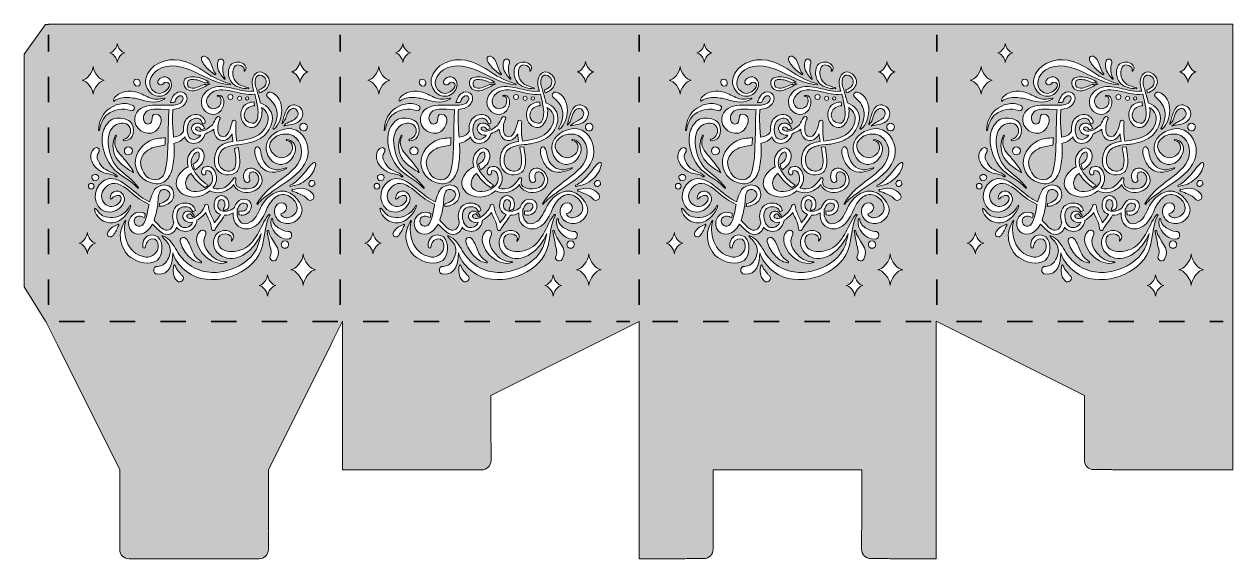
# Model space of a CAD drawing. Extents: x 8 to 992, y -675 to -240.
import ezdxf

# ---------------------------------------------------------------- set-up
doc = ezdxf.new("R2010")
doc.units = 0
doc.header["$MEASUREMENT"] = 0
for name, pattern in [('AI-Linetype-1', [41.240002, 20.620001, -20.620001]), ('AI-Linetype-2', [41.240002, 20.620001, -20.620001]), ('AI-Linetype-3', [41.240002, 20.620001, -20.620001]), ('AI-Linetype-4', [41.240002, 20.620001, -20.620001]), ('AI-Linetype-5', [41.240002, 20.620001, -20.620001]), ('AI-Linetype-6', [41.240002, 20.620001, -20.620001])]:
    doc.linetypes.add(name, pattern=pattern)
doc.layers.add('Layer 1', color=7, linetype='Continuous')

# ---------------------------------------------------------------- blocks, each defined once
blk = doc.blocks.new('block 2')
at = {"layer": 'Layer 1', "true_color": 0x010101}
h = blk.add_hatch(color=18, dxfattribs=at)
h.dxf.hatch_style = 2
edge = h.paths.add_edge_path()
edge.add_spline(control_points=[(515.73, -240.08), (515.73, -240.08), (265.73, -240.08), (265.73, -240.08), (265.73, -240.08), (259.42, -240.08), (259.42, -240.08), (259.42, -240.08), (27.54, -240.08), (27.54, -240.08), (27.54, -240.08), (27.54, -240.46), (27.54, -240.46), (27.54, -240.46), (26.18, -240.46), (26.18, -240.46), (26.18, -240.46), (25.18, -240.46), (25.18, -240.46), (25.18, -240.46), (7.77, -264.45), (7.77, -264.45), (7.77, -264.45), (7.77, -453.93), (7.77, -453.93), (7.77, -453.93), (25.18, -481.85), (25.18, -481.85), (25.18, -481.85), (25.32, -481.85), (25.32, -481.85), (25.32, -481.85), (26.18, -483.57), (26.18, -483.57), (26.18, -483.57), (34.86, -500.93), (34.86, -500.93), (34.86, -500.93), (85.76, -602.71), (85.76, -602.71), (85.76, -602.71), (85.76, -650.99), (85.76, -650.99), (85.76, -651.2), (85.77, -651.41), (85.77, -651.61), (85.63, -652.19), (85.55, -652.8), (85.55, -653.42), (85.55, -653.42), (85.55, -667.62), (85.55, -667.62), (85.55, -671.82), (88.95, -675.22), (93.16, -675.22), (93.16, -675.22), (107.35, -675.22), (107.35, -675.22), (107.77, -675.22), (108.17, -675.18), (108.57, -675.12), (109.02, -675.14), (109.47, -675.16), (109.93, -675.16), (109.93, -675.16), (182.44, -675.16), (182.44, -675.16), (182.85, -675.16), (183.25, -675.15), (183.65, -675.13), (184.03, -675.19), (184.41, -675.22), (184.8, -675.22), (184.8, -675.22), (199, -675.22), (199, -675.22), (203.2, -675.22), (206.61, -671.82), (206.61, -667.62), (206.61, -667.62), (206.61, -653.42), (206.61, -653.42), (206.61, -653.13), (206.58, -652.84), (206.55, -652.56), (206.59, -652.06), (206.61, -651.56), (206.61, -651.05), (206.61, -651.05), (206.61, -602.71), (206.61, -602.71), (206.61, -602.71), (257.49, -500.93), (257.49, -500.93), (257.49, -500.93), (259.42, -497.06), (259.42, -497.06), (259.42, -497.06), (267.05, -481.81), (267.05, -481.81), (267.05, -481.81), (267.05, -602.71), (267.05, -602.71), (267.05, -602.71), (363.75, -602.71), (363.75, -602.71), (364.02, -602.71), (364.29, -602.7), (364.55, -602.69), (365.04, -602.79), (365.55, -602.84), (366.07, -602.84), (366.07, -602.84), (380.27, -602.84), (380.27, -602.84), (384.47, -602.84), (387.87, -599.44), (387.87, -595.24), (387.87, -595.24), (387.87, -581.04), (387.87, -581.04), (387.87, -580.72), (387.85, -580.4), (387.81, -580.08), (387.84, -579.56), (387.86, -579.02), (387.86, -578.49), (387.86, -578.49), (387.86, -542.23), (387.86, -542.23), (387.86, -542.23), (508.4, -481.96), (508.4, -481.96), (508.4, -481.96), (508.4, -675.16), (508.4, -675.16), (508.4, -675.16), (544.66, -675.16), (544.66, -675.16), (545.56, -675.16), (546.45, -675.11), (547.33, -675.01), (547.33, -675.01), (561.11, -675.01), (561.11, -675.01), (565.31, -675.01), (568.72, -671.61), (568.72, -667.41), (568.72, -667.41), (568.72, -653.73), (568.72, -653.73), (568.82, -652.85), (568.87, -651.96), (568.88, -651.05), (568.88, -651.05), (568.88, -602.71), (568.88, -602.71), (568.88, -602.71), (689.73, -602.71), (689.73, -602.71), (689.73, -602.71), (689.73, -650.99), (689.73, -650.99), (689.73, -651.19), (689.74, -651.39), (689.74, -651.59), (689.63, -652.11), (689.56, -652.65), (689.56, -653.21), (689.56, -653.21), (689.56, -667.41), (689.56, -667.41), (689.56, -671.61), (692.97, -675.01), (697.17, -675.01), (697.17, -675.01), (711.26, -675.01), (711.26, -675.01), (712.13, -675.11), (713, -675.16), (713.89, -675.16), (713.89, -675.16), (750.19, -675.16), (750.19, -675.16), (750.19, -675.16), (750.19, -481.81), (750.19, -481.81), (750.19, -481.81), (871.01, -542.22), (871.01, -542.22), (871.01, -542.22), (871.01, -578.55), (871.01, -578.55), (871.01, -578.95), (871.02, -579.35), (871.04, -579.75), (870.99, -580.1), (870.96, -580.46), (870.96, -580.83), (870.96, -580.83), (870.96, -595.03), (870.96, -595.03), (870.96, -599.23), (874.36, -602.63), (878.56, -602.63), (878.56, -602.63), (892.76, -602.63), (892.76, -602.63), (892.87, -602.63), (892.97, -602.62), (893.07, -602.62), (893.77, -602.68), (894.47, -602.71), (895.18, -602.71), (895.18, -602.71), (991.86, -602.71), (991.86, -602.71), (991.86, -602.71), (991.86, -240.08), (991.86, -240.08), (991.86, -240.08), (515.73, -240.08), (515.73, -240.08)], knot_values=[0, 0, 0, 0, 1, 1, 1, 2, 2, 2, 3, 3, 3, 4, 4, 4, 5, 5, 5, 6, 6, 6, 7, 7, 7, 8, 8, 8, 9, 9, 9, 10, 10, 10, 11, 11, 11, 12, 12, 12, 13, 13, 13, 14, 14, 14, 15, 15, 15, 16, 16, 16, 17, 17, 17, 18, 18, 18, 19, 19, 19, 20, 20, 20, 21, 21, 21, 22, 22, 22, 23, 23, 23, 24, 24, 24, 25, 25, 25, 26, 26, 26, 27, 27, 27, 28, 28, 28, 29, 29, 29, 30, 30, 30, 31, 31, 31, 32, 32, 32, 33, 33, 33, 34, 34, 34, 35, 35, 35, 36, 36, 36, 37, 37, 37, 38, 38, 38, 39, 39, 39, 40, 40, 40, 41, 41, 41, 42, 42, 42, 43, 43, 43, 44, 44, 44, 45, 45, 45, 46, 46, 46, 47, 47, 47, 48, 48, 48, 49, 49, 49, 50, 50, 50, 51, 51, 51, 52, 52, 52, 53, 53, 53, 54, 54, 54, 55, 55, 55, 56, 56, 56, 57, 57, 57, 58, 58, 58, 59, 59, 59, 60, 60, 60, 61, 61, 61, 62, 62, 62, 63, 63, 63, 64, 64, 64, 65, 65, 65, 66, 66, 66, 67, 67, 67, 68, 68, 68, 69, 69, 69, 70, 70, 70, 71, 71, 71, 72, 72, 72, 73, 73, 73, 74, 74, 74, 74], degree=3, periodic=1)
edge = h.paths.add_edge_path()
edge.add_spline(control_points=[(242.86, -378.18), (243.79, -379.19), (244.1, -380.71), (243.35, -381.93), (242.87, -382.7), (242.37, -383.11), (241.49, -383.36), (240.51, -383.64), (239.17, -383.38), (238.48, -382.56), (236.8, -380.56), (234.79, -379.43), (232.4, -378.44), (230.31, -377.58), (228.48, -376.44), (226.22, -376), (225.6, -375.88), (225.59, -374.85), (226.22, -374.74), (229.34, -374.18), (232.17, -372.97), (235.38, -373.74), (238.33, -374.46), (240.81, -375.94), (242.86, -378.18)], knot_values=[0, 0, 0, 0, 1, 1, 1, 2, 2, 2, 3, 3, 3, 4, 4, 4, 5, 5, 5, 6, 6, 6, 7, 7, 7, 8, 8, 8, 8], degree=3, periodic=1)
edge = h.paths.add_edge_path()
edge.add_spline(control_points=[(242.67, -367.27), (243.3, -367.41), (243.88, -367.84), (244.25, -368.64), (245.48, -371.33), (241.66, -373.45), (239.93, -371.18), (238.33, -369.08), (240.75, -366.85), (242.67, -367.27)], knot_values=[0, 0, 0, 0, 1, 1, 1, 2, 2, 2, 3, 3, 3, 3], degree=3, periodic=1)
edge = h.paths.add_edge_path()
edge.add_spline(control_points=[(231.21, -384.01), (232.98, -386.55), (234.38, -389.6), (233.97, -392.67), (233.71, -394.61), (232.74, -396.4), (231.47, -397.88), (229.43, -400.27), (226.52, -401.93), (223.4, -402.3), (220.28, -402.67), (217, -401.71), (214.69, -399.59), (212.37, -397.46), (211.13, -394.19), (211.61, -391.08), (211.97, -388.75), (213.41, -386.48), (215.63, -385.68), (217.85, -384.88), (220.74, -386.02), (221.36, -388.3), (221.74, -389.7), (221.24, -391.24), (220.29, -392.33), (219.34, -393.42), (218, -394.12), (216.62, -394.54), (217.08, -395.96), (218.36, -397.02), (219.79, -397.44), (221.22, -397.86), (222.78, -397.7), (224.19, -397.22), (226.77, -396.34), (229.03, -394.3), (229.76, -391.66), (230.43, -389.23), (229.72, -386.55), (228.29, -384.46), (226.21, -381.45), (222.84, -379.01), (219.11, -378.7), (215.36, -378.4), (211.91, -380.8), (209.56, -383.52), (203.4, -390.63), (202.76, -402.93), (192.5, -406.14), (187.71, -407.63), (182.26, -406.04), (179.54, -401.7), (178.02, -399.29), (177.77, -396.5), (177.99, -393.72), (175.84, -394.92), (173.47, -395.66), (170.98, -395.56), (169.67, -397.73), (168.22, -399.8), (166.74, -401.86), (165.5, -403.59), (164.03, -405.34), (163.17, -407.31), (162.51, -408.84), (160.24, -407.96), (160.21, -406.51), (160.1, -401.66), (157.14, -397.65), (155.58, -393.24), (154.23, -395.21), (152.47, -396.92), (150.58, -398.3), (149.94, -398.77), (149.23, -399.24), (148.47, -399.67), (148.14, -403.39), (145.59, -406.89), (142.09, -408.22), (140.28, -408.91), (138.29, -408.93), (136.44, -408.36), (135.79, -408.16), (131.58, -406.23), (131.89, -405.35), (131.42, -406.71), (130.71, -408), (129.68, -408.98), (123.35, -414.99), (117.04, -407.9), (112.15, -402.84), (111.04, -404.99), (109.6, -406.93), (107.71, -408.49), (102.41, -412.83), (94.34, -411.43), (93.02, -404.15), (92.54, -401.53), (93.05, -398.89), (94.7, -396.75), (96.08, -394.97), (98.2, -393.65), (100.44, -393.3), (102.52, -392.97), (104.53, -393.45), (106.4, -394.33), (106.29, -395.42), (106.05, -396.47), (105.7, -397.49), (105.06, -397.15), (104.39, -396.85), (103.69, -396.67), (101.96, -396.21), (99.45, -396.15), (98.19, -397.71), (97.04, -399.14), (97.29, -401.52), (98.27, -402.97), (99.49, -404.79), (101.7, -404.85), (103.48, -403.82), (103.69, -403.84), (106.79, -403.54), (109.27, -387.65), (109.32, -387.34), (109.43, -387.04), (109.51, -386.74), (104.17, -384.54), (99.15, -380.54), (94.92, -377.04), (90.17, -373.1), (83.21, -367.04), (76.67, -370.86), (72.39, -373.36), (69.33, -378.66), (71.5, -383.62), (73.24, -387.59), (78.42, -389.87), (82.43, -387.73), (84.35, -386.71), (87.17, -384.1), (86.68, -381.6), (85.83, -377.3), (80.37, -380.22), (78.84, -382.3), (78.53, -382.73), (77.71, -382.6), (77.68, -382.01), (77.53, -378.98), (79.65, -376.11), (82.79, -375.89), (87.51, -375.55), (90.77, -380.99), (88.87, -385), (86.72, -389.55), (82.61, -392.83), (77.51, -393.02), (66.13, -393.44), (62.16, -378.56), (68.82, -370.85), (80.3, -357.55), (93.3, -373.8), (102.87, -380.57), (104.97, -382.06), (107.47, -383.58), (110.1, -384.64), (109.34, -384.33), (113.3, -375.49), (113.92, -374.7), (115.83, -372.24), (119.66, -370.68), (122.92, -371), (130.41, -371.73), (131.69, -381.44), (126.19, -385.55), (124.77, -386.61), (123.07, -387.37), (121.37, -387.85), (121.12, -387.92), (119.17, -388.2), (117.75, -388.34), (117.79, -387.55), (117.86, -386.77), (117.96, -385.99), (119.98, -385.77), (121.95, -385.02), (123.74, -383.51), (125.02, -382.43), (126.26, -380.58), (126.57, -378.71), (126.09, -376.11), (123.52, -373.81), (120.8, -374.6), (120.32, -374.74), (119.86, -374.94), (119.44, -375.17), (116.78, -377.35), (117.02, -382.23), (116.6, -386.07), (116.6, -386.07), (116.65, -386.07), (116.65, -386.07), (116.56, -386.85), (116.49, -387.64), (116.45, -388.43), (116.32, -388.42), (116.23, -388.41), (116.24, -388.38), (115.59, -392.04), (114.87, -396.03), (113.52, -399.69), (114.46, -400.61), (115.37, -401.56), (116.27, -402.52), (117.79, -404.14), (119.29, -405.9), (121.26, -407.01), (125.66, -409.48), (128.91, -406), (129.48, -401.71), (129.5, -401.59), (129.53, -401.49), (129.56, -401.39), (127.96, -397.1), (128.36, -391.91), (131.35, -388.58), (133.6, -386.07), (137.32, -385.22), (140.56, -385.79), (142.48, -386.13), (144.38, -387.01), (145.66, -388.53), (146.29, -389.28), (146.73, -390.17), (146.96, -391.12), (147.01, -391.31), (147.09, -391.56), (147.15, -391.82), (146.41, -392.05), (145.7, -392.39), (145.02, -392.75), (143.65, -388.82), (139.74, -388.36), (137.34, -388.74), (135.85, -388.97), (134.43, -389.76), (133.5, -390.95), (132.28, -392.52), (131.97, -394.62), (132.05, -396.6), (132.15, -398.66), (132.64, -400.73), (133.7, -402.5), (134.38, -403.62), (135.31, -404.62), (136.49, -405.18), (137.51, -405.67), (138.68, -405.8), (139.8, -405.62), (142.18, -405.25), (144.27, -403.42), (144.96, -401.12), (142.46, -401.96), (139.47, -401.05), (137.87, -398.95), (137.18, -398.05), (136.74, -396.92), (136.91, -395.8), (137.08, -394.76), (137.76, -393.87), (138.57, -393.2), (139.21, -392.68), (139.96, -392.26), (140.78, -392.16), (142.2, -391.99), (143.51, -392.81), (144.51, -393.74), (144.73, -393.94), (146.62, -395.99), (146.3, -396.23), (145.68, -396.71), (145.73, -396.68), (144.97, -396.91), (144.57, -395.88), (143.65, -394.17), (142.33, -394.34), (141.47, -394.45), (139.97, -395.58), (140.24, -396.64), (140.74, -398.54), (143.58, -398.44), (145.08, -398.08), (146.02, -397.86), (148.98, -395.56), (149.66, -395), (151.81, -393.24), (153.68, -391.01), (154.51, -388.41), (154.55, -388.27), (154.61, -388.16), (154.67, -388.05), (154.87, -386.19), (157.84, -386.25), (157.83, -388.23), (157.81, -391.6), (159.54, -394.49), (160.92, -397.45), (161.61, -398.92), (162.21, -400.39), (162.65, -401.9), (163.94, -400.07), (165.41, -398.32), (166.61, -396.52), (166.96, -395.99), (167.31, -395.45), (167.66, -394.91), (165.54, -394.13), (163.66, -392.67), (162.84, -390.5), (161.8, -387.76), (162.23, -384.44), (163.92, -382.04), (165.59, -379.68), (168.75, -378.85), (171.25, -380.48), (172.99, -381.62), (174.09, -383.36), (174.29, -385.43), (174.46, -387.06), (174.51, -389.76), (173.01, -390.84), (172.44, -391.25), (171.73, -391.44), (171.02, -391.52), (170.72, -391.55), (170.39, -391.55), (170.15, -391.38), (169.56, -390.95), (170.62, -389.26), (170.79, -388.76), (171.15, -387.68), (171.44, -386.48), (171.16, -385.34), (170.81, -383.9), (168.99, -382.01), (167.39, -383.03), (165.76, -384.09), (165.12, -386.7), (165.56, -388.52), (165.98, -390.3), (167.62, -393.15), (173.17, -392.22), (175.29, -391.78), (177.25, -390.64), (178.93, -389.25), (179.06, -388.88), (179.2, -388.53), (179.35, -388.18), (180.36, -385.88), (182.08, -383.61), (184.56, -382.8), (187.14, -381.96), (190.98, -382.84), (192.18, -385.53), (193.57, -388.66), (192.22, -392.37), (189.41, -394.25), (187.46, -395.56), (185.11, -395.67), (182.82, -395.2), (182.77, -395.01), (182.72, -394.83), (182.68, -394.64), (182.51, -393.73), (182.47, -392.8), (182.49, -391.88), (184.62, -392.51), (186.94, -392.61), (188.39, -390.95), (190.13, -388.96), (190.04, -386.08), (187, -385.66), (184.94, -385.37), (182.49, -387.22), (181.76, -390.03), (181.48, -390.1), (181.3, -390.35), (181.27, -390.65), (181.14, -392.05), (181.16, -393.45), (181.41, -394.84), (181.41, -394.84), (181.15, -394.76), (181.15, -394.76), (181.16, -396.63), (183.71, -406.93), (192.7, -400.72), (196.91, -397.81), (198.64, -392.33), (200.98, -387.98), (204.37, -381.68), (211.41, -375.39), (219.03, -376), (219.93, -376.08), (220.81, -376.25), (221.66, -376.51), (225.54, -377.68), (228.86, -380.63), (231.21, -384.01)], knot_values=[0, 0, 0, 0, 1, 1, 1, 2, 2, 2, 3, 3, 3, 4, 4, 4, 5, 5, 5, 6, 6, 6, 7, 7, 7, 8, 8, 8, 9, 9, 9, 10, 10, 10, 11, 11, 11, 12, 12, 12, 13, 13, 13, 14, 14, 14, 15, 15, 15, 16, 16, 16, 17, 17, 17, 18, 18, 18, 19, 19, 19, 20, 20, 20, 21, 21, 21, 22, 22, 22, 23, 23, 23, 24, 24, 24, 25, 25, 25, 26, 26, 26, 27, 27, 27, 28, 28, 28, 29, 29, 29, 30, 30, 30, 31, 31, 31, 32, 32, 32, 33, 33, 33, 34, 34, 34, 35, 35, 35, 36, 36, 36, 37, 37, 37, 38, 38, 38, 39, 39, 39, 40, 40, 40, 41, 41, 41, 42, 42, 42, 43, 43, 43, 44, 44, 44, 45, 45, 45, 46, 46, 46, 47, 47, 47, 48, 48, 48, 49, 49, 49, 50, 50, 50, 51, 51, 51, 52, 52, 52, 53, 53, 53, 54, 54, 54, 55, 55, 55, 56, 56, 56, 57, 57, 57, 58, 58, 58, 59, 59, 59, 60, 60, 60, 61, 61, 61, 62, 62, 62, 63, 63, 63, 64, 64, 64, 65, 65, 65, 66, 66, 66, 67, 67, 67, 68, 68, 68, 69, 69, 69, 70, 70, 70, 71, 71, 71, 72, 72, 72, 73, 73, 73, 74, 74, 74, 75, 75, 75, 76, 76, 76, 77, 77, 77, 78, 78, 78, 79, 79, 79, 80, 80, 80, 81, 81, 81, 82, 82, 82, 83, 83, 83, 84, 84, 84, 85, 85, 85, 86, 86, 86, 87, 87, 87, 88, 88, 88, 89, 89, 89, 90, 90, 90, 91, 91, 91, 92, 92, 92, 93, 93, 93, 94, 94, 94, 95, 95, 95, 96, 96, 96, 97, 97, 97, 98, 98, 98, 99, 99, 99, 100, 100, 100, 101, 101, 101, 102, 102, 102, 103, 103, 103, 104, 104, 104, 105, 105, 105, 106, 106, 106, 107, 107, 107, 108, 108, 108, 109, 109, 109, 110, 110, 110, 111, 111, 111, 112, 112, 112, 113, 113, 113, 114, 114, 114, 115, 115, 115, 116, 116, 116, 117, 117, 117, 118, 118, 118, 119, 119, 119, 120, 120, 120, 121, 121, 121, 122, 122, 122, 123, 123, 123, 124, 124, 124, 125, 125, 125, 126, 126, 126, 127, 127, 127, 128, 128, 128, 129, 129, 129, 130, 130, 130, 131, 131, 131, 132, 132, 132, 133, 133, 133, 134, 134, 134, 135, 135, 135, 136, 136, 136, 136], degree=3, periodic=1)
edge = h.paths.add_edge_path()
edge.add_spline(control_points=[(150.96, -408.43), (152.84, -406.56), (156.57, -408.43), (155.6, -411.13), (154.64, -413.83), (153.57, -415.77), (154.29, -418.74), (154.98, -421.56), (156.23, -423.88), (158.03, -426.12), (161.39, -430.3), (166.94, -434.13), (172.57, -433.49), (172.88, -433.46), (172.89, -433.9), (172.64, -433.99), (166.32, -436.35), (158.58, -432.84), (154.19, -428.1), (149.67, -423.21), (145.09, -414.28), (150.96, -408.43)], knot_values=[0, 0, 0, 0, 1, 1, 1, 2, 2, 2, 3, 3, 3, 4, 4, 4, 5, 5, 5, 6, 6, 6, 7, 7, 7, 7], degree=3, periodic=1)
edge = h.paths.add_edge_path()
edge.add_spline(control_points=[(151.33, -434.35), (149.15, -433.72), (146.99, -433.32), (145.09, -431.95), (143.5, -430.81), (142.22, -429.48), (140.86, -428.09), (138.18, -425.36), (135.66, -420.87), (134.86, -417.12), (134.17, -413.87), (138.08, -412.5), (139.96, -414.97), (142.03, -417.7), (143.49, -421.8), (144.72, -425.01), (145.93, -428.15), (148.9, -431.56), (151.82, -433.2), (152.44, -433.55), (152.02, -434.55), (151.33, -434.35)], knot_values=[0, 0, 0, 0, 1, 1, 1, 2, 2, 2, 3, 3, 3, 4, 4, 4, 5, 5, 5, 6, 6, 6, 7, 7, 7, 7], degree=3, periodic=1)
edge = h.paths.add_edge_path()
edge.add_spline(control_points=[(67.58, -349.97), (68.43, -352.3), (69.68, -354.45), (71.35, -356.29), (74.65, -359.91), (79.9, -360.16), (83.37, -363.39), (83.83, -363.83), (83.27, -364.6), (82.76, -364.19), (79.85, -361.83), (75.88, -362.39), (72.57, -360.98), (69.86, -359.82), (67.17, -358.14), (65.27, -355.84), (63.25, -353.4), (61.71, -350.22), (62.03, -346.96), (62.28, -344.36), (63.56, -340.61), (66.65, -340.57), (68.05, -340.55), (68.89, -341.38), (68.89, -342.78), (68.89, -344.26), (67.97, -344.84), (67.51, -346.15), (67.08, -347.4), (67.12, -348.72), (67.58, -349.97)], knot_values=[0, 0, 0, 0, 1, 1, 1, 2, 2, 2, 3, 3, 3, 4, 4, 4, 5, 5, 5, 6, 6, 6, 7, 7, 7, 8, 8, 8, 9, 9, 9, 10, 10, 10, 10], degree=3, periodic=1)
edge = h.paths.add_edge_path()
edge.add_spline(control_points=[(87.99, -348.44), (90.07, -350.64), (91.75, -353), (93.63, -355.37), (94.92, -357), (96.12, -358.8), (96.89, -360.71), (96.96, -360.87), (96.72, -360.98), (96.61, -360.87), (95.45, -359.67), (93.93, -359.32), (92.68, -358.3), (91.3, -357.15), (89.76, -356.23), (88.34, -355.15), (85.85, -353.25), (83.28, -350.41), (81.98, -347.53), (79.35, -341.71), (79.37, -336.33), (82.11, -330.53), (82.36, -330.02), (83.15, -330.47), (82.88, -330.99), (79.24, -337.86), (83.28, -343.45), (87.99, -348.44)], knot_values=[0, 0, 0, 0, 1, 1, 1, 2, 2, 2, 3, 3, 3, 4, 4, 4, 5, 5, 5, 6, 6, 6, 7, 7, 7, 8, 8, 8, 9, 9, 9, 9], degree=3, periodic=1)
edge = h.paths.add_edge_path()
edge.add_spline(control_points=[(89.33, -343.19), (89.33, -341.41), (90.83, -339.92), (92.61, -339.92), (94.4, -339.92), (95.89, -341.41), (95.89, -343.19), (95.89, -344.98), (94.4, -346.47), (92.61, -346.47), (90.83, -346.47), (89.33, -344.98), (89.33, -343.19)], knot_values=[0, 0, 0, 0, 1, 1, 1, 2, 2, 2, 3, 3, 3, 4, 4, 4, 4], degree=3, periodic=1)
edge = h.paths.add_edge_path()
edge.add_spline(control_points=[(89.08, -335.06), (88.27, -335.06), (88.26, -333.82), (89.02, -333.68), (92.75, -332.98), (94.95, -329.22), (94.25, -325.55), (93.47, -321.44), (89.22, -319.9), (85.44, -320.8), (78.15, -322.54), (75.53, -330.2), (76.12, -336.98), (76.71, -343.84), (78.92, -351.82), (83.78, -356.93), (89.19, -362.62), (96.39, -366.5), (100.83, -373.13), (101.1, -373.54), (100.55, -374.02), (100.23, -373.63), (93.51, -365.24), (82.01, -362.44), (76.61, -352.69), (72.4, -345.11), (69.29, -334.88), (72.44, -326.35), (73.84, -322.57), (77.02, -317.9), (81.26, -316.98), (85.26, -316.11), (90.75, -316.41), (93.96, -319.34), (99.31, -324.22), (97.12, -335.06), (89.08, -335.06)], knot_values=[0, 0, 0, 0, 1, 1, 1, 2, 2, 2, 3, 3, 3, 4, 4, 4, 5, 5, 5, 6, 6, 6, 7, 7, 7, 8, 8, 8, 9, 9, 9, 10, 10, 10, 11, 11, 11, 12, 12, 12, 12], degree=3, periodic=1)
edge = h.paths.add_edge_path()
edge.add_spline(control_points=[(62.37, -369.64), (63.63, -369.64), (64.68, -370.69), (64.68, -371.95), (64.68, -373.21), (63.63, -374.26), (62.37, -374.26), (61.11, -374.26), (60.06, -373.21), (60.06, -371.95), (60.06, -370.69), (61.11, -369.64), (62.37, -369.64)], knot_values=[0, 0, 0, 0, 1, 1, 1, 2, 2, 2, 3, 3, 3, 4, 4, 4, 4], degree=3, periodic=1)
edge = h.paths.add_edge_path()
edge.add_spline(control_points=[(63, -365.71), (62.66, -364.57), (62.95, -363.71), (63.54, -363.15), (65.07, -361.69), (68.62, -362.24), (68.43, -365.14), (68.24, -368.1), (63.84, -368.55), (63, -365.71)], knot_values=[0, 0, 0, 0, 1, 1, 1, 2, 2, 2, 3, 3, 3, 3], degree=3, periodic=1)
edge = h.paths.add_edge_path()
edge.add_spline(control_points=[(142.81, -345.18), (144.5, -342.93), (147.6, -339.71), (150.74, -341.19), (151.38, -341.49), (151.9, -341.93), (152.31, -342.45), (152.44, -342.47), (152.55, -342.52), (152.64, -342.63), (155.31, -345.97), (154.5, -350.69), (152.06, -353.91), (150.67, -355.73), (148.91, -357.18), (147.11, -358.57), (146.22, -357.17), (145.54, -355.66), (145.24, -354.05), (147.47, -352.7), (149.55, -351.06), (150.19, -348.66), (150.42, -347.79), (150.71, -343.48), (148.86, -344.06), (147.39, -344.51), (146.05, -345.83), (145.31, -347.13), (142.02, -353.01), (144.73, -357.25), (146.08, -359.36), (146.08, -359.36), (146.06, -359.38), (146.06, -359.38), (148.72, -364.02), (152.86, -368.14), (157.52, -371.14), (156.76, -372.04), (155.83, -372.74), (154.69, -372.98), (151.22, -370.56), (148.1, -367.61), (145.59, -364.35), (144.88, -363.43), (144.2, -362.42), (143.58, -361.36), (142.92, -361.93), (142.28, -362.53), (141.68, -363.17), (138.69, -366.39), (137.65, -372.67), (142.29, -375.23), (146.33, -377.46), (154.53, -376.5), (159.01, -371.28), (160.23, -369.93), (161.09, -368.34), (161.2, -366.49), (161.32, -364.45), (160.88, -361.76), (159.41, -360.21), (158.26, -359), (154.71, -358.12), (155.59, -360.8), (156.23, -362.75), (153.16, -363.58), (152.52, -361.64), (151.94, -359.85), (152.1, -357.46), (154.07, -356.54), (155.82, -355.72), (158.07, -355.54), (159.82, -356.52), (163.39, -358.53), (164.86, -363.47), (164.28, -367.34), (163.93, -369.66), (162.91, -371.65), (161.46, -373.34), (162.24, -373.71), (165.2, -374.76), (169.65, -373.66), (173.53, -372.13), (175.79, -369.04), (178.14, -365.67), (178.84, -364.67), (180.73, -365.3), (180.22, -366.58), (180.13, -367.07), (179.98, -367.55), (179.81, -368.02), (178.51, -375.31), (192.34, -375.44), (196.29, -371.67), (199.34, -368.77), (199.98, -363.46), (196.07, -360.9), (192.57, -358.61), (189.74, -362.15), (191.33, -365.72), (192.52, -368.37), (189.09, -370.31), (187.42, -367.94), (185.7, -365.48), (186.17, -360.54), (188.64, -358.58), (190.62, -357), (192.69, -356.87), (195, -357.83), (199.87, -359.85), (203.36, -366.29), (200.32, -371.28), (197.45, -376.01), (191.15, -377.85), (185.92, -376.68), (182.1, -375.83), (179.44, -373.72), (178.41, -370.61), (177.06, -372.48), (175.14, -374.04), (173.04, -375.06), (172.89, -375.18), (172.74, -375.28), (172.57, -375.37), (165.45, -379.07), (160.51, -376.41), (159.03, -375.63), (151.18, -382.98), (141.54, -381.13), (136.92, -378.35), (132.65, -375.78), (130.53, -371.29), (132.11, -366.32), (134.42, -359.03), (141.23, -356.32), (141.32, -356.27), (140.21, -352.5), (140.3, -348.53), (142.81, -345.18)], knot_values=[0, 0, 0, 0, 1, 1, 1, 2, 2, 2, 3, 3, 3, 4, 4, 4, 5, 5, 5, 6, 6, 6, 7, 7, 7, 8, 8, 8, 9, 9, 9, 10, 10, 10, 11, 11, 11, 12, 12, 12, 13, 13, 13, 14, 14, 14, 15, 15, 15, 16, 16, 16, 17, 17, 17, 18, 18, 18, 19, 19, 19, 20, 20, 20, 21, 21, 21, 22, 22, 22, 23, 23, 23, 24, 24, 24, 25, 25, 25, 26, 26, 26, 27, 27, 27, 28, 28, 28, 29, 29, 29, 30, 30, 30, 31, 31, 31, 32, 32, 32, 33, 33, 33, 34, 34, 34, 35, 35, 35, 36, 36, 36, 37, 37, 37, 38, 38, 38, 39, 39, 39, 40, 40, 40, 41, 41, 41, 42, 42, 42, 43, 43, 43, 44, 44, 44, 45, 45, 45, 46, 46, 46, 46], degree=3, periodic=1)
edge = h.paths.add_edge_path()
edge.add_spline(control_points=[(196.67, -340.24), (197.21, -339.65), (198.05, -339.79), (198.59, -340.24), (200.69, -341.98), (200.51, -345.71), (201.27, -348.15), (202.05, -350.65), (203.28, -353.05), (205.14, -354.92), (209.69, -359.52), (215.49, -359.24), (221.11, -356.87), (221.48, -356.71), (221.8, -357.22), (221.43, -357.43), (215.66, -360.57), (208.39, -362.18), (202.73, -358.04), (200.01, -356.05), (198.22, -353.04), (197.02, -349.94), (195.94, -347.15), (194.37, -342.77), (196.67, -340.24)], knot_values=[0, 0, 0, 0, 1, 1, 1, 2, 2, 2, 3, 3, 3, 4, 4, 4, 5, 5, 5, 6, 6, 6, 7, 7, 7, 8, 8, 8, 8], degree=3, periodic=1)
edge = h.paths.add_edge_path()
edge.add_spline(control_points=[(220.99, -368.74), (216.8, -371.77), (212.43, -374.51), (208.24, -377.51), (204.55, -380.13), (200.5, -382.95), (197.89, -386.69), (197.67, -387), (197.16, -386.66), (197.33, -386.33), (201.31, -378.76), (207.9, -373.37), (214.59, -368.24), (221.47, -362.96), (231.33, -356.58), (233.32, -347.46), (235.26, -338.56), (229.68, -328.89), (219.88, -329.48), (215.68, -329.73), (211.53, -331.54), (209.04, -335.07), (206.01, -339.37), (208.16, -343.61), (211.87, -346.64), (215.82, -349.89), (219.65, -349.12), (223.5, -346.24), (227.44, -343.3), (227.33, -335.21), (221.49, -334.71), (221.08, -334.68), (221.12, -334.01), (221.53, -334.01), (225.84, -334.06), (229.25, -338.16), (228.7, -342.37), (228.12, -346.79), (225.36, -351.27), (221.25, -353.17), (210.83, -357.97), (202.12, -345.49), (205.67, -336.1), (208.42, -328.81), (218.2, -324.02), (225.72, -325.33), (235.4, -327.02), (240.7, -338.31), (238.66, -347.43), (236.56, -356.89), (228.45, -363.35), (220.99, -368.74)], knot_values=[0, 0, 0, 0, 1, 1, 1, 2, 2, 2, 3, 3, 3, 4, 4, 4, 5, 5, 5, 6, 6, 6, 7, 7, 7, 8, 8, 8, 9, 9, 9, 10, 10, 10, 11, 11, 11, 12, 12, 12, 13, 13, 13, 14, 14, 14, 15, 15, 15, 16, 16, 16, 17, 17, 17, 17], degree=3, periodic=1)
edge = h.paths.add_edge_path()
edge.add_spline(control_points=[(233.04, -321.65), (233.04, -321.65), (233.09, -321.61), (233.09, -321.61), (233.72, -321.07), (234.37, -320.72), (235.22, -320.72), (236.07, -320.72), (236.72, -321.07), (237.35, -321.61), (237.35, -321.61), (237.4, -321.65), (237.4, -321.65), (238, -322.16), (238.3, -323.07), (238.3, -323.83), (238.3, -324.39), (238.16, -324.9), (237.88, -325.39), (237.33, -326.32), (236.31, -326.91), (235.22, -326.91), (233.85, -326.91), (232.61, -325.97), (232.25, -324.65), (231.97, -323.65), (232.22, -322.35), (233.04, -321.65)], knot_values=[0, 0, 0, 0, 1, 1, 1, 2, 2, 2, 3, 3, 3, 4, 4, 4, 5, 5, 5, 6, 6, 6, 7, 7, 7, 8, 8, 8, 9, 9, 9, 9], degree=3, periodic=1)
edge = h.paths.add_edge_path()
edge.add_spline(control_points=[(232.29, -270.39), (232.29, -273.84), (236.35, -279), (239.05, -279), (236.35, -279), (232.29, -284.16), (232.29, -287.6), (232.29, -284.16), (228.23, -279), (225.53, -279), (228.23, -279), (232.29, -273.84), (232.29, -270.39)], knot_values=[0, 0, 0, 0, 1, 1, 1, 2, 2, 2, 3, 3, 3, 4, 4, 4, 4], degree=3, periodic=1)
edge = h.paths.add_edge_path()
edge.add_spline(control_points=[(218.44, -318.44), (218.82, -317.02), (219.16, -315.58), (219.63, -314.19), (220.46, -311.77), (221.32, -309.18), (223.26, -307.41), (226.28, -304.67), (230.38, -305.63), (232.99, -308.43), (235.94, -311.61), (234.53, -317.27), (231.18, -319.51), (227.51, -321.96), (223.16, -321.88), (219.13, -323.07), (219.13, -323.07), (220.55, -321.26), (220.55, -321.26), (222.43, -320.35), (224.34, -319.49), (226.2, -318.52), (228.85, -317.12), (231.82, -314.65), (230.43, -311.21), (228.58, -306.58), (223.87, -308.88), (222.19, -312.39), (221.43, -313.98), (220.95, -315.63), (220.48, -317.3), (219.68, -318.61), (218.58, -319.99), (217.6, -321.14), (217.82, -320.23), (218.2, -319.35), (218.44, -318.44)], knot_values=[0, 0, 0, 0, 1, 1, 1, 2, 2, 2, 3, 3, 3, 4, 4, 4, 5, 5, 5, 6, 6, 6, 7, 7, 7, 8, 8, 8, 9, 9, 9, 10, 10, 10, 11, 11, 11, 12, 12, 12, 12], degree=3, periodic=1)
edge = h.paths.add_edge_path()
edge.add_spline(control_points=[(208.4, -295.37), (214.68, -297.16), (217.67, -304.42), (217.47, -310.42), (217.28, -316.05), (215.44, -321.89), (211.05, -325.64), (210.6, -326.02), (210.05, -325.44), (210.32, -324.97), (212.7, -320.73), (214.43, -315.5), (213.44, -310.6), (212.39, -305.43), (209.49, -302.58), (205.76, -299.18), (203.84, -297.43), (206.35, -294.78), (208.4, -295.37)], knot_values=[0, 0, 0, 0, 1, 1, 1, 2, 2, 2, 3, 3, 3, 4, 4, 4, 5, 5, 5, 6, 6, 6, 6], degree=3, periodic=1)
edge = h.paths.add_edge_path()
edge.add_spline(control_points=[(193.33, -288.43), (192.9, -284.02), (195.55, -277.96), (200.93, -279.09), (205.09, -279.96), (208.63, -284.9), (207.09, -289.15), (205.78, -292.77), (202.77, -294.89), (199.33, -296.05), (199.14, -295.21), (198.95, -294.38), (198.81, -293.54), (201.08, -292.76), (203.29, -291.53), (204.32, -289.35), (205.63, -286.56), (204.32, -283.27), (201.49, -281.98), (196.82, -279.85), (195.15, -285.23), (195.92, -288.97), (196.24, -290.53), (196.71, -292.04), (197.19, -293.55), (197.53, -295.06), (197.96, -296.54), (198.46, -298), (198.57, -298.52), (198.68, -299.04), (198.76, -299.57), (198.79, -299.74), (198.88, -299.85), (198.98, -299.93), (199.37, -301.48), (199.8, -303.16), (200.04, -304.14), (206.19, -306.2), (211, -312.02), (209.59, -319.16), (208.65, -323.98), (205.86, -328.86), (201.91, -331.82), (198.11, -334.67), (193.49, -336.16), (188.91, -337.17), (186.59, -337.69), (184.19, -337.93), (181.8, -338.21), (180.28, -338.33), (176.86, -338.65), (176.07, -339.04), (176.07, -339.04), (176.07, -339.09), (176.07, -339.09), (174.91, -339.34), (173.76, -339.65), (172.65, -340.07), (168.65, -341.58), (166.58, -344.72), (166.02, -348.88), (165.54, -352.45), (166.43, -356.51), (169.72, -358.49), (172.56, -360.2), (177.36, -360.39), (179.17, -357.14), (180.55, -354.66), (180.31, -351.4), (180.1, -348.71), (179.89, -346.18), (179.42, -343.69), (178.92, -341.2), (178.92, -341.2), (182.02, -340.49), (182.02, -340.49), (182.69, -343.94), (183.18, -347.44), (183.33, -350.95), (183.48, -354.24), (183.09, -358.08), (180.53, -360.41), (178.23, -362.51), (174.93, -363.1), (171.92, -362.66), (166.81, -361.92), (163.02, -357.8), (162.76, -352.62), (162.56, -348.59), (163.31, -344.01), (165.91, -340.78), (168.7, -337.32), (173.49, -336.23), (177.8, -335.64), (177.43, -333.5), (177.2, -331.39), (177.07, -329.27), (176.71, -329.93), (176.31, -330.56), (175.87, -331.17), (173.76, -334.06), (169.94, -335.94), (166.5, -334.09), (163.55, -332.5), (162.23, -329.05), (162.06, -325.42), (161, -326.54), (159.97, -327.1), (158.63, -327.76), (158.19, -327.98), (155, -329.31), (154.95, -329.55), (154.69, -330.91), (154.15, -332.19), (153.36, -333.2), (150.94, -336.3), (146.6, -338.01), (142.81, -336.53), (140.69, -335.7), (139.35, -333.92), (138.52, -331.86), (136.57, -334.65), (133.03, -336.18), (129.68, -337.14), (129.97, -342.65), (130, -348.15), (129.14, -353.58), (128.48, -357.81), (127.43, -362.17), (124.75, -365.61), (121.98, -369.17), (118.06, -370.42), (113.66, -369.86), (104.34, -368.69), (97, -359.72), (98.37, -350.3), (99.64, -341.51), (107.82, -334.24), (116.49, -333.01), (118.33, -332.75), (120.52, -332.72), (122.81, -332.65), (122.63, -334.62), (122.54, -336.6), (122.4, -338.58), (118.36, -339.14), (114.29, -339.63), (110.65, -341.46), (104.72, -344.44), (100.72, -350.38), (103.36, -357.12), (104.33, -359.6), (105.66, -362.47), (107.74, -364.33), (109.23, -365.41), (110.92, -366.19), (112.76, -366.59), (114.85, -366.91), (117.07, -366.63), (118.8, -365.52), (122.1, -363.4), (122.75, -358.88), (123.43, -355.3), (124.24, -350.98), (124.55, -346.58), (124.65, -342.18), (124.66, -341.5), (124.69, -340.82), (124.71, -340.14), (124.71, -337.48), (125.04, -334.79), (125.09, -332.12), (125.15, -329.27), (125.14, -326.41), (125.14, -323.55), (125.15, -320.98), (125.19, -318.36), (125.37, -315.76), (125.38, -313.7), (125.48, -311.65), (125.72, -309.61), (125.68, -309.89), (118.39, -309.28), (117.55, -309.24), (114.78, -309.11), (111.94, -309.18), (109.27, -310.01), (105.6, -311.15), (103.42, -316.58), (105.77, -319.83), (107.71, -322.51), (111.46, -321.52), (111.76, -318.35), (111.96, -316.18), (111.69, -312.92), (114.83, -313.24), (122.58, -314.04), (118.88, -324.78), (114.46, -327.55), (107.11, -332.14), (96.24, -324.63), (97.83, -316.21), (98.11, -314.71), (98.62, -313.25), (99.44, -311.95), (103.07, -306.21), (111, -305.89), (117.06, -305.86), (120.35, -305.84), (123.64, -305.93), (126.93, -306), (130.33, -306.08), (134.98, -305.58), (136.79, -302.23), (137.4, -301.09), (137.5, -298.63), (135.86, -298.31), (133.6, -297.88), (132, -299.88), (131.1, -301.68), (130.79, -302.3), (130.52, -302.93), (130.28, -303.58), (129.13, -303.81), (127.94, -303.87), (126.79, -304.05), (127.76, -300.62), (129.52, -296.79), (132.94, -295.52), (135.35, -294.62), (138.24, -295.3), (139.62, -297.57), (141.13, -300.06), (140.16, -303.32), (138.33, -305.36), (136.6, -307.27), (133.97, -308.62), (131.45, -309.09), (130.6, -309.25), (129.75, -309.36), (128.9, -309.44), (128.54, -312.25), (128.51, -315.13), (128.55, -317.88), (128.62, -322.6), (129.02, -327.37), (129.36, -332.14), (132.75, -331.58), (135.77, -330.35), (137.51, -327.53), (137.48, -327.25), (137.46, -326.98), (137.45, -326.72), (137.25, -323.05), (137.91, -319.08), (140.72, -316.46), (140.72, -316.46), (140.89, -316.3), (140.89, -316.3), (143.52, -313.95), (147.48, -312.85), (150.83, -314.24), (152.43, -314.9), (153.73, -316.11), (154.51, -317.65), (154.89, -318.38), (155.41, -319.43), (155.17, -320.26), (154.91, -321.19), (153.98, -321.62), (153.24, -320.88), (152.9, -320.54), (152.7, -320.09), (152.51, -319.65), (152.11, -318.72), (151.5, -317.99), (150.69, -317.38), (148.27, -315.55), (144.11, -317.22), (142.41, -319.3), (140.48, -321.66), (140.28, -325.58), (140.7, -328.45), (141.09, -331.09), (142.53, -333.97), (145.58, -333.91), (147.87, -333.87), (150.5, -332.47), (151.49, -330.3), (150.79, -330.36), (150.09, -330.36), (149.41, -330.28), (146.21, -329.92), (142.77, -326.52), (144.51, -323.12), (145.56, -321.06), (147.92, -320.28), (150.1, -320.74), (151.25, -320.98), (152.16, -321.57), (153.02, -322.38), (153.24, -322.59), (155.11, -324.93), (154.75, -325.1), (154.28, -325.33), (153.74, -325.39), (153.24, -325.51), (152.7, -325.64), (152.16, -325.76), (151.62, -325.83), (151.44, -325.27), (151.16, -324.77), (150.71, -324.39), (150, -323.78), (148.01, -323.25), (147.42, -324.39), (146.51, -326.17), (149.06, -327.06), (150.31, -327.15), (152.12, -327.29), (154.06, -327), (155.63, -326.04), (157.16, -325.11), (158.76, -324.06), (160.12, -322.9), (160.46, -322.61), (160.73, -322.25), (160.98, -321.88), (162.28, -319.98), (163.12, -317.82), (164.4, -315.93), (165.54, -314.25), (168.2, -315.75), (167.15, -317.53), (166.95, -317.86), (166.76, -318.19), (166.58, -318.52), (165.63, -320.43), (165.31, -322.72), (165.36, -324.8), (165.41, -326.88), (165.73, -330.06), (167.82, -331.19), (173.62, -334.32), (176.34, -322.84), (177.15, -319.29), (177.55, -317.55), (180.36, -317.92), (180.27, -319.71), (180.08, -323.53), (179.81, -327.42), (180.27, -331.23), (180.43, -332.58), (180.67, -333.91), (180.94, -335.24), (190.78, -333.98), (201.73, -331.81), (205.63, -321.42), (207.61, -316.18), (206, -310.4), (200.87, -307.84), (201.82, -308.32), (201.36, -312.83), (201.22, -313.81), (200.92, -315.88), (200.24, -317.94), (199.21, -319.76), (197.17, -323.38), (193.49, -325.68), (189.53, -323.33), (187.02, -321.84), (184.96, -319.08), (184.35, -316.22), (183.39, -311.7), (185.1, -306.56), (189.53, -304.54), (191.25, -303.75), (193.08, -303.38), (194.9, -303.34), (195.06, -304.38), (195.23, -305.4), (195.35, -306.43), (194.5, -306.42), (193.65, -306.5), (192.83, -306.72), (185.58, -308.66), (184.3, -319.6), (193.32, -320.76), (198.85, -321.47), (198.46, -311.56), (197.9, -307.91), (197.84, -307.51), (197.77, -307.11), (197.7, -306.72), (197.7, -306.72), (197.62, -306.7), (197.62, -306.7), (197.47, -305.61), (197.25, -304.52), (196.99, -303.44), (196.99, -303.44), (197.12, -303.46), (197.12, -303.46), (196.74, -301.5), (195.63, -297.19), (195.55, -296.95), (195.35, -296.98), (195.15, -297.01), (194.94, -297.04), (189.44, -297.74), (184.28, -296.2), (178.95, -295.05), (173.19, -293.81), (165.59, -291.99), (160.4, -295.86), (157.82, -297.78), (155.39, -301.25), (156.47, -304.61), (157.18, -306.8), (158.98, -308.75), (161.41, -308.85), (164.05, -308.95), (166.95, -307.68), (167.65, -304.9), (168.19, -302.8), (168.79, -298.03), (165.23, -298.73), (164.96, -298.79), (164.77, -298.39), (165.04, -298.26), (167.18, -297.24), (169.48, -298.89), (170.03, -301.12), (170.78, -304.12), (170, -307.74), (168.2, -310.21), (162.9, -317.49), (152.12, -311.96), (152.03, -303.89), (151.96, -298.26), (156.3, -293.21), (161.6, -291.62), (167.25, -289.93), (173.29, -291.17), (178.86, -292.59), (184.18, -293.94), (189.35, -295.35), (194.79, -294.52), (194.15, -292.52), (193.53, -290.51), (193.33, -288.43)], knot_values=[0, 0, 0, 0, 1, 1, 1, 2, 2, 2, 3, 3, 3, 4, 4, 4, 5, 5, 5, 6, 6, 6, 7, 7, 7, 8, 8, 8, 9, 9, 9, 10, 10, 10, 11, 11, 11, 12, 12, 12, 13, 13, 13, 14, 14, 14, 15, 15, 15, 16, 16, 16, 17, 17, 17, 18, 18, 18, 19, 19, 19, 20, 20, 20, 21, 21, 21, 22, 22, 22, 23, 23, 23, 24, 24, 24, 25, 25, 25, 26, 26, 26, 27, 27, 27, 28, 28, 28, 29, 29, 29, 30, 30, 30, 31, 31, 31, 32, 32, 32, 33, 33, 33, 34, 34, 34, 35, 35, 35, 36, 36, 36, 37, 37, 37, 38, 38, 38, 39, 39, 39, 40, 40, 40, 41, 41, 41, 42, 42, 42, 43, 43, 43, 44, 44, 44, 45, 45, 45, 46, 46, 46, 47, 47, 47, 48, 48, 48, 49, 49, 49, 50, 50, 50, 51, 51, 51, 52, 52, 52, 53, 53, 53, 54, 54, 54, 55, 55, 55, 56, 56, 56, 57, 57, 57, 58, 58, 58, 59, 59, 59, 60, 60, 60, 61, 61, 61, 62, 62, 62, 63, 63, 63, 64, 64, 64, 65, 65, 65, 66, 66, 66, 67, 67, 67, 68, 68, 68, 69, 69, 69, 70, 70, 70, 71, 71, 71, 72, 72, 72, 73, 73, 73, 74, 74, 74, 75, 75, 75, 76, 76, 76, 77, 77, 77, 78, 78, 78, 79, 79, 79, 80, 80, 80, 81, 81, 81, 82, 82, 82, 83, 83, 83, 84, 84, 84, 85, 85, 85, 86, 86, 86, 87, 87, 87, 88, 88, 88, 89, 89, 89, 90, 90, 90, 91, 91, 91, 92, 92, 92, 93, 93, 93, 94, 94, 94, 95, 95, 95, 96, 96, 96, 97, 97, 97, 98, 98, 98, 99, 99, 99, 100, 100, 100, 101, 101, 101, 102, 102, 102, 103, 103, 103, 104, 104, 104, 105, 105, 105, 106, 106, 106, 107, 107, 107, 108, 108, 108, 109, 109, 109, 110, 110, 110, 111, 111, 111, 112, 112, 112, 113, 113, 113, 114, 114, 114, 115, 115, 115, 116, 116, 116, 117, 117, 117, 118, 118, 118, 119, 119, 119, 120, 120, 120, 121, 121, 121, 122, 122, 122, 123, 123, 123, 124, 124, 124, 125, 125, 125, 126, 126, 126, 127, 127, 127, 128, 128, 128, 129, 129, 129, 130, 130, 130, 131, 131, 131, 132, 132, 132, 133, 133, 133, 134, 134, 134, 135, 135, 135, 136, 136, 136, 137, 137, 137, 138, 138, 138, 139, 139, 139, 140, 140, 140, 141, 141, 141, 142, 142, 142, 143, 143, 143, 144, 144, 144, 145, 145, 145, 146, 146, 146, 147, 147, 147, 148, 148, 148, 149, 149, 149, 150, 150, 150, 150], degree=3, periodic=1)
edge = h.paths.add_edge_path()
edge.add_spline(control_points=[(143.19, -292), (145.21, -292.39), (147.11, -292.1), (149.01, -291.41), (150.85, -290.74), (152.64, -290.01), (154.45, -289.29), (155.93, -288.95), (157.49, -288.86), (158.98, -288.54), (157.38, -289.67), (149.91, -293.72), (145.95, -294.3), (141.47, -294.95), (137.48, -292.14), (137.7, -287.28), (137.88, -283.14), (143.4, -282.72), (146.45, -283), (148.74, -283.22), (151.05, -283.61), (153.2, -284.45), (154.44, -284.92), (156.79, -286.42), (158.18, -287.39), (157.19, -287.58), (156.19, -287.71), (155.2, -287.87), (153.46, -287.13), (150.62, -285.96), (149.41, -285.69), (147.4, -285.25), (141.46, -283.98), (140.83, -287.27), (140.41, -289.43), (140.9, -291.56), (143.19, -292)], knot_values=[0, 0, 0, 0, 1, 1, 1, 2, 2, 2, 3, 3, 3, 4, 4, 4, 5, 5, 5, 6, 6, 6, 7, 7, 7, 8, 8, 8, 9, 9, 9, 10, 10, 10, 11, 11, 11, 12, 12, 12, 12], degree=3, periodic=1)
edge = h.paths.add_edge_path()
edge.add_spline(control_points=[(175.71, -297.19), (178.48, -297.19), (178.48, -301.49), (175.71, -301.49), (172.93, -301.49), (172.93, -297.19), (175.71, -297.19)], knot_values=[0, 0, 0, 0, 1, 1, 1, 2, 2, 2, 2], degree=3, periodic=1)
edge = h.paths.add_edge_path()
edge.add_spline(control_points=[(183.11, -298.78), (185.3, -298.78), (185.3, -302.17), (183.11, -302.17), (180.92, -302.17), (180.92, -298.78), (183.11, -298.78)], knot_values=[0, 0, 0, 0, 1, 1, 1, 2, 2, 2, 2], degree=3, periodic=1)
edge = h.paths.add_edge_path()
edge.add_spline(control_points=[(189.37, -299.13), (191.11, -299.13), (191.11, -301.83), (189.37, -301.83), (187.64, -301.83), (187.64, -299.13), (189.37, -299.13)], knot_values=[0, 0, 0, 0, 1, 1, 1, 2, 2, 2, 2], degree=3, periodic=1)
edge = h.paths.add_edge_path()
edge.add_spline(control_points=[(174.57, -275.98), (175.68, -271.92), (179.38, -270.36), (183.48, -271.12), (186.96, -271.76), (190.18, -275.06), (187.27, -278.41), (187.09, -278.61), (186.82, -278.41), (186.89, -278.18), (188.14, -274.04), (181.14, -271.56), (179, -274.6), (177.41, -276.86), (177.41, -280.07), (178.04, -282.69), (179.55, -288.96), (184.71, -290.36), (190.29, -291.83), (190.79, -291.96), (190.69, -292.64), (190.17, -292.62), (185.89, -292.42), (180.98, -291.56), (177.73, -288.55), (174.57, -285.61), (173.44, -280.11), (174.57, -275.98)], knot_values=[0, 0, 0, 0, 1, 1, 1, 2, 2, 2, 3, 3, 3, 4, 4, 4, 5, 5, 5, 6, 6, 6, 7, 7, 7, 8, 8, 8, 9, 9, 9, 9], degree=3, periodic=1)
edge = h.paths.add_edge_path()
edge.add_spline(control_points=[(165.78, -269.94), (166.83, -266.94), (171.14, -268.85), (170.26, -271.79), (169.11, -275.64), (169.24, -280.82), (171.47, -284.29), (171.74, -284.72), (171.17, -285.17), (170.83, -284.78), (167.1, -280.32), (163.62, -276.08), (165.78, -269.94)], knot_values=[0, 0, 0, 0, 1, 1, 1, 2, 2, 2, 3, 3, 3, 4, 4, 4, 4], degree=3, periodic=1)
edge = h.paths.add_edge_path()
edge.add_spline(control_points=[(154.99, -266.09), (160.64, -268.04), (159.89, -276.83), (163.76, -280.54), (164.11, -280.86), (163.63, -281.48), (163.24, -281.19), (160.9, -279.46), (158.58, -277.96), (156.63, -275.76), (154.77, -273.67), (152.27, -271.1), (152.05, -268.25), (151.93, -266.79), (153.68, -265.64), (154.99, -266.09)], knot_values=[0, 0, 0, 0, 1, 1, 1, 2, 2, 2, 3, 3, 3, 4, 4, 4, 5, 5, 5, 5], degree=3, periodic=1)
edge = h.paths.add_edge_path()
edge.add_spline(control_points=[(106.71, -284.64), (109.17, -272.58), (123.71, -267.31), (134.62, -269.46), (142.5, -271.01), (149.14, -274.95), (155.69, -279.42), (161.88, -283.63), (168.43, -286.41), (175.52, -288.74), (175.91, -288.86), (175.84, -289.49), (175.41, -289.46), (165, -288.6), (156.14, -283.43), (146.9, -279.03), (137.81, -274.69), (125.84, -271.34), (116.62, -277.22), (110.34, -281.23), (106.69, -290.06), (114, -295.2), (117.43, -297.62), (121.39, -296.02), (124.13, -293.3), (125.23, -292.21), (126.74, -290.14), (125.78, -288.5), (124.91, -287), (122.07, -286.81), (121.18, -288.37), (119.58, -291.19), (115.09, -288.45), (116.9, -285.82), (120.02, -281.29), (126.42, -282.24), (127.58, -287.8), (128.37, -291.64), (125.99, -295.39), (122.71, -297.27), (118.58, -299.64), (114.21, -299.39), (110.73, -296.02), (107.72, -293.13), (105.86, -288.84), (106.71, -284.64)], knot_values=[0, 0, 0, 0, 1, 1, 1, 2, 2, 2, 3, 3, 3, 4, 4, 4, 5, 5, 5, 6, 6, 6, 7, 7, 7, 8, 8, 8, 9, 9, 9, 10, 10, 10, 11, 11, 11, 12, 12, 12, 13, 13, 13, 14, 14, 14, 15, 15, 15, 15], degree=3, periodic=1)
edge = h.paths.add_edge_path()
edge.add_spline(control_points=[(99.26, -284.9), (102.8, -284.9), (103.49, -290.43), (99.91, -290.43), (96.37, -290.43), (95.67, -284.9), (99.26, -284.9)], knot_values=[0, 0, 0, 0, 1, 1, 1, 2, 2, 2, 2], degree=3, periodic=1)
edge = h.paths.add_edge_path()
edge.add_spline(control_points=[(98.17, -295.13), (102.09, -296.02), (105.55, -298), (109.15, -299.68), (112.97, -301.47), (117.81, -301.57), (121.8, -300.17), (122.25, -300.01), (122.71, -300.63), (122.26, -300.92), (116.89, -304.41), (109.66, -303.78), (103.74, -301.86), (99.87, -300.6), (95.96, -299.88), (91.9, -299.84), (88.08, -299.8), (84.35, -299.84), (81.38, -302.6), (80.88, -303.07), (80.2, -302.43), (80.37, -301.86), (81.29, -298.97), (83.89, -297.17), (86.63, -296.04), (90.56, -294.41), (94.01, -294.19), (98.17, -295.13)], knot_values=[0, 0, 0, 0, 1, 1, 1, 2, 2, 2, 3, 3, 3, 4, 4, 4, 5, 5, 5, 6, 6, 6, 7, 7, 7, 8, 8, 8, 9, 9, 9, 9], degree=3, periodic=1)
edge = h.paths.add_edge_path()
edge.add_spline(control_points=[(83.56, -255.71), (83.56, -258.8), (87.21, -263.45), (89.64, -263.45), (87.21, -263.45), (83.56, -268.1), (83.56, -271.19), (83.56, -268.1), (79.91, -263.45), (77.47, -263.45), (79.91, -263.45), (83.56, -258.8), (83.56, -255.71)], knot_values=[0, 0, 0, 0, 1, 1, 1, 2, 2, 2, 3, 3, 3, 4, 4, 4, 4], degree=3, periodic=1)
edge = h.paths.add_edge_path()
edge.add_spline(control_points=[(75.37, -310.16), (81.31, -305.08), (89, -302.99), (96.37, -306.16), (98.77, -307.2), (97.05, -311.37), (94.61, -310.4), (88.53, -307.99), (81.07, -309.24), (75.82, -313.21), (71.53, -316.45), (70.14, -321.47), (68.98, -326.48), (68.89, -326.87), (68.24, -326.8), (68.28, -326.39), (68.88, -320.25), (70.5, -314.32), (75.37, -310.16)], knot_values=[0, 0, 0, 0, 1, 1, 1, 2, 2, 2, 3, 3, 3, 4, 4, 4, 5, 5, 5, 6, 6, 6, 6], degree=3, periodic=1)
edge = h.paths.add_edge_path()
edge.add_spline(control_points=[(63.95, -274.39), (63.95, -278.94), (69.31, -285.76), (72.88, -285.76), (69.31, -285.76), (63.95, -292.58), (63.95, -297.13), (63.95, -292.58), (58.59, -285.76), (55.02, -285.76), (58.59, -285.76), (63.95, -278.94), (63.95, -274.39)], knot_values=[0, 0, 0, 0, 1, 1, 1, 2, 2, 2, 3, 3, 3, 4, 4, 4, 4], degree=3, periodic=1)
edge = h.paths.add_edge_path()
edge.add_spline(control_points=[(59.22, -426.87), (59.22, -423.43), (55.16, -418.27), (52.46, -418.27), (55.16, -418.27), (59.22, -413.1), (59.22, -409.66), (59.22, -413.1), (63.28, -418.27), (65.98, -418.27), (63.28, -418.27), (59.22, -423.43), (59.22, -426.87)], knot_values=[0, 0, 0, 0, 1, 1, 1, 2, 2, 2, 3, 3, 3, 4, 4, 4, 4], degree=3, periodic=1)
edge = h.paths.add_edge_path()
edge.add_spline(control_points=[(84.74, -404.01), (83.73, -405.24), (83.54, -406.9), (82.64, -408.18), (81.77, -409.41), (81.16, -410.79), (80.26, -411.98), (79.41, -413.1), (78.06, -413.68), (76.73, -412.91), (75.54, -412.2), (75.08, -410.58), (75.81, -409.38), (76.74, -407.83), (78.25, -406.38), (79.67, -405.27), (80.96, -404.26), (82.61, -403.89), (83.98, -403.02), (84.63, -402.61), (85.17, -403.49), (84.74, -404.01)], knot_values=[0, 0, 0, 0, 1, 1, 1, 2, 2, 2, 3, 3, 3, 4, 4, 4, 5, 5, 5, 6, 6, 6, 7, 7, 7, 7], degree=3, periodic=1)
edge = h.paths.add_edge_path()
edge.add_spline(control_points=[(79.81, -401.73), (73.19, -402.42), (65.76, -397.35), (64.9, -390.46), (64.84, -389.94), (65.6, -389.67), (65.93, -390.04), (67.89, -392.25), (69.44, -395.09), (72.36, -396.24), (74.65, -397.13), (77.34, -397.63), (79.81, -397.42), (86.26, -396.84), (91.09, -393.62), (93.87, -387.67), (94.09, -387.21), (94.88, -387.54), (94.7, -388.02), (92.38, -394.35), (86.96, -400.98), (79.81, -401.73)], knot_values=[0, 0, 0, 0, 1, 1, 1, 2, 2, 2, 3, 3, 3, 4, 4, 4, 5, 5, 5, 6, 6, 6, 7, 7, 7, 7], degree=3, periodic=1)
edge = h.paths.add_edge_path()
edge.add_spline(control_points=[(92.53, -428.22), (89.1, -425), (86.42, -418.6), (86.08, -413.77), (85.72, -408.84), (87.56, -404.19), (90.09, -400.04), (90.22, -399.84), (90.57, -399.97), (90.49, -400.2), (87.79, -407.67), (89.97, -427.33), (106.72, -429.6), (111.97, -430.31), (117.34, -425.52), (116.9, -420.32), (116.7, -417.94), (115.36, -414.46), (112.32, -414.8), (108.16, -415.26), (107.14, -418.17), (106.22, -421.74), (105.99, -422.61), (104.78, -422.55), (104.52, -421.74), (103.43, -418.26), (105.47, -413.32), (109.09, -412.06), (112.33, -410.94), (116.53, -412.08), (118.24, -415.24), (121.32, -420.91), (120.49, -431.07), (113.69, -433.62), (106.59, -436.3), (97.56, -432.95), (92.53, -428.22)], knot_values=[0, 0, 0, 0, 1, 1, 1, 2, 2, 2, 3, 3, 3, 4, 4, 4, 5, 5, 5, 6, 6, 6, 7, 7, 7, 8, 8, 8, 9, 9, 9, 10, 10, 10, 11, 11, 11, 12, 12, 12, 12], degree=3, periodic=1)
edge = h.paths.add_edge_path()
edge.add_spline(control_points=[(132.26, -449), (128.83, -445.35), (128.57, -441.06), (129.53, -436.42), (129.68, -435.66), (130.71, -435.93), (130.79, -436.59), (130.98, -438.3), (132.54, -439.94), (133.55, -441.28), (134.48, -442.51), (135.33, -443.74), (136.51, -444.75), (139.45, -447.24), (134.95, -451.86), (132.26, -449)], knot_values=[0, 0, 0, 0, 1, 1, 1, 2, 2, 2, 3, 3, 3, 4, 4, 4, 5, 5, 5, 5], degree=3, periodic=1)
edge = h.paths.add_edge_path()
edge.add_spline(control_points=[(198.91, -427.92), (193.37, -437.24), (183.76, -443.53), (173.4, -446.3), (162.25, -449.29), (149.32, -448.78), (139.98, -441.36), (135.64, -437.93), (131.4, -433.31), (129.43, -428.06), (129.2, -427.42), (128.97, -426.82), (128.75, -426.23), (128.71, -434.84), (126.61, -444.22), (116.31, -443.54), (112.26, -443.27), (112.18, -437.1), (116.31, -437.18), (119.74, -437.25), (122.51, -435.35), (124.2, -432.44), (125.97, -429.38), (127.5, -425.31), (126.45, -421.78), (125.48, -418.54), (122.93, -415.93), (120.75, -413.53), (119.8, -412.49), (119.4, -411.97), (120.76, -412.46), (126.3, -414.46), (129.11, -419.64), (131.94, -424.41), (134.24, -428.28), (137.03, -431.83), (140.57, -434.64), (145.45, -438.51), (150.52, -440.79), (156.7, -441.72), (161.75, -442.48), (166.96, -442.15), (171.9, -440.87), (181.64, -438.35), (192.14, -432.58), (196.82, -423.24), (198.83, -419.22), (199.78, -414.75), (200.82, -410.34), (200.57, -411.39), (199.77, -412.54), (199.28, -413.49), (196.84, -418.16), (193.48, -422.47), (189.36, -425.77), (184.73, -429.48), (178.82, -431.82), (172.86, -430.41), (167.18, -429.06), (162.07, -424.44), (161.86, -418.31), (161.74, -414.42), (163.94, -410.13), (167.71, -408.7), (170.66, -407.57), (174.66, -407.74), (176.99, -410.13), (179.24, -412.45), (178.49, -414.55), (176.65, -416.75), (176.55, -416.86), (176.4, -416.71), (176.46, -416.6), (179.51, -409.96), (164.98, -407.65), (165.48, -416.65), (165.68, -420.28), (167.81, -423.11), (171.21, -424.35), (175.82, -426.03), (181.59, -425.06), (185.96, -423.11), (191.25, -420.75), (194.89, -415.96), (197.72, -411.13), (200.8, -405.88), (203.02, -400.13), (206.62, -395.18), (206.85, -394.87), (208.76, -394.39), (207.56, -396.09), (203.03, -402.5), (203.9, -419.49), (198.91, -427.92)], knot_values=[0, 0, 0, 0, 1, 1, 1, 2, 2, 2, 3, 3, 3, 4, 4, 4, 5, 5, 5, 6, 6, 6, 7, 7, 7, 8, 8, 8, 9, 9, 9, 10, 10, 10, 11, 11, 11, 12, 12, 12, 13, 13, 13, 14, 14, 14, 15, 15, 15, 16, 16, 16, 17, 17, 17, 18, 18, 18, 19, 19, 19, 20, 20, 20, 21, 21, 21, 22, 22, 22, 23, 23, 23, 24, 24, 24, 25, 25, 25, 26, 26, 26, 27, 27, 27, 28, 28, 28, 29, 29, 29, 30, 30, 30, 31, 31, 31, 31], degree=3, periodic=1)
edge = h.paths.add_edge_path()
edge.add_spline(control_points=[(205.92, -461.35), (205.92, -457.91), (201.87, -452.75), (199.16, -452.75), (201.87, -452.75), (205.92, -447.58), (205.92, -444.14), (205.92, -447.58), (209.98, -452.75), (212.68, -452.75), (209.98, -452.75), (205.92, -457.91), (205.92, -461.35)], knot_values=[0, 0, 0, 0, 1, 1, 1, 2, 2, 2, 3, 3, 3, 4, 4, 4, 4], degree=3, periodic=1)
edge = h.paths.add_edge_path()
edge.add_spline(control_points=[(213.33, -431.38), (211.34, -434.63), (206.34, -431.72), (208.22, -428.4), (209.8, -425.61), (207.73, -421.2), (207.44, -418.27), (207.1, -414.85), (205.94, -411.56), (205.66, -408.12), (205.61, -407.54), (206.58, -407.4), (206.68, -407.98), (207.94, -415.94), (218.73, -422.56), (213.33, -431.38)], knot_values=[0, 0, 0, 0, 1, 1, 1, 2, 2, 2, 3, 3, 3, 4, 4, 4, 5, 5, 5, 5], degree=3, periodic=1)
edge = h.paths.add_edge_path()
edge.add_spline(control_points=[(223, -420.29), (222.6, -421.56), (221.5, -422.48), (220.13, -422.48), (218.76, -422.48), (217.66, -421.56), (217.25, -420.29), (216.97, -419.4), (217.23, -418.56), (217.64, -417.77), (218.61, -415.89), (221.65, -415.89), (222.62, -417.77), (223.02, -418.56), (223.29, -419.4), (223, -420.29)], knot_values=[0, 0, 0, 0, 1, 1, 1, 2, 2, 2, 3, 3, 3, 4, 4, 4, 5, 5, 5, 5], degree=3, periodic=1)
edge = h.paths.add_edge_path()
edge.add_spline(control_points=[(222.49, -415.07), (214.43, -415.35), (207.31, -406.66), (208.95, -398.83), (209.1, -398.09), (210.3, -398.25), (210.26, -399.01), (210.06, -402.38), (212.95, -404.87), (215.64, -406.39), (217.78, -407.58), (219.96, -408.98), (222.49, -408.73), (226.5, -408.34), (226.61, -414.92), (222.49, -415.07)], knot_values=[0, 0, 0, 0, 1, 1, 1, 2, 2, 2, 3, 3, 3, 4, 4, 4, 5, 5, 5, 5], degree=3, periodic=1)
edge = h.paths.add_edge_path()
edge.add_spline(control_points=[(234.99, -452.75), (234.99, -447.61), (228.94, -439.9), (224.9, -439.9), (228.94, -439.9), (234.99, -432.19), (234.99, -427.05), (234.99, -432.19), (241.05, -439.9), (245.09, -439.9), (241.05, -439.9), (234.99, -447.61), (234.99, -452.75)], knot_values=[0, 0, 0, 0, 1, 1, 1, 2, 2, 2, 3, 3, 3, 4, 4, 4, 4], degree=3, periodic=1)
edge = h.paths.add_edge_path()
edge.add_spline(control_points=[(245.21, -354.05), (244.46, -359.08), (241.61, -363.35), (237.65, -366.55), (235.87, -367.98), (233.95, -369.48), (231.81, -370.32), (229.38, -371.28), (227.06, -371.6), (224.53, -372.14), (223.9, -372.28), (223.69, -371.43), (224.27, -371.19), (228.31, -369.54), (231.86, -365.64), (234.79, -362.49), (236.41, -360.75), (237.83, -358.9), (239.12, -356.9), (240.08, -355.42), (241.91, -354.07), (243.2, -352.88), (244.15, -352.01), (245.38, -352.89), (245.21, -354.05)], knot_values=[0, 0, 0, 0, 1, 1, 1, 2, 2, 2, 3, 3, 3, 4, 4, 4, 5, 5, 5, 6, 6, 6, 7, 7, 7, 8, 8, 8, 8], degree=3, periodic=1)
edge = h.paths.add_edge_path()
edge.add_spline(control_points=[(475.43, -378.18), (476.36, -379.19), (476.66, -380.71), (475.91, -381.93), (475.44, -382.7), (474.93, -383.11), (474.06, -383.36), (473.07, -383.64), (471.73, -383.38), (471.04, -382.56), (469.36, -380.56), (467.35, -379.43), (464.97, -378.44), (462.87, -377.58), (461.04, -376.44), (458.78, -376), (458.16, -375.88), (458.15, -374.85), (458.78, -374.74), (461.9, -374.18), (464.74, -372.97), (467.95, -373.74), (470.9, -374.46), (473.37, -375.94), (475.43, -378.18)], knot_values=[0, 0, 0, 0, 1, 1, 1, 2, 2, 2, 3, 3, 3, 4, 4, 4, 5, 5, 5, 6, 6, 6, 7, 7, 7, 8, 8, 8, 8], degree=3, periodic=1)
edge = h.paths.add_edge_path()
edge.add_spline(control_points=[(475.24, -367.27), (475.87, -367.41), (476.45, -367.84), (476.82, -368.64), (478.04, -371.33), (474.22, -373.45), (472.49, -371.18), (470.9, -369.08), (473.31, -366.85), (475.24, -367.27)], knot_values=[0, 0, 0, 0, 1, 1, 1, 2, 2, 2, 3, 3, 3, 3], degree=3, periodic=1)
edge = h.paths.add_edge_path()
edge.add_spline(control_points=[(463.77, -384.01), (465.55, -386.55), (466.94, -389.6), (466.53, -392.67), (466.27, -394.61), (465.31, -396.4), (464.04, -397.88), (461.99, -400.27), (459.08, -401.93), (455.96, -402.3), (452.85, -402.67), (449.56, -401.71), (447.25, -399.59), (444.94, -397.46), (443.69, -394.19), (444.17, -391.08), (444.53, -388.75), (445.98, -386.48), (448.2, -385.68), (450.41, -384.88), (453.3, -386.02), (453.92, -388.3), (454.3, -389.7), (453.8, -391.24), (452.85, -392.33), (451.91, -393.42), (450.57, -394.12), (449.18, -394.54), (449.65, -395.96), (450.93, -397.02), (452.36, -397.44), (453.79, -397.86), (455.34, -397.7), (456.75, -397.22), (459.33, -396.34), (461.6, -394.3), (462.32, -391.66), (462.99, -389.23), (462.28, -386.55), (460.85, -384.46), (458.77, -381.45), (455.4, -379.01), (451.67, -378.7), (447.93, -378.4), (444.48, -380.8), (442.12, -383.52), (435.96, -390.63), (435.33, -402.93), (425.06, -406.14), (420.27, -407.63), (414.83, -406.04), (412.1, -401.7), (410.59, -399.29), (410.33, -396.5), (410.55, -393.72), (408.4, -394.92), (406.04, -395.66), (403.54, -395.56), (402.24, -397.73), (400.78, -399.8), (399.31, -401.86), (398.07, -403.59), (396.59, -405.34), (395.74, -407.31), (395.07, -408.84), (392.81, -407.96), (392.78, -406.51), (392.66, -401.66), (389.7, -397.65), (388.15, -393.24), (386.8, -395.21), (385.04, -396.92), (383.15, -398.3), (382.5, -398.77), (381.79, -399.24), (381.03, -399.67), (380.7, -403.39), (378.16, -406.89), (374.65, -408.22), (372.85, -408.91), (370.85, -408.93), (369.01, -408.36), (368.35, -408.16), (364.15, -406.23), (364.45, -405.35), (363.98, -406.71), (363.27, -408), (362.24, -408.98), (355.91, -414.99), (349.6, -407.9), (344.72, -402.84), (343.6, -404.99), (342.17, -406.93), (340.27, -408.49), (334.97, -412.83), (326.91, -411.43), (325.58, -404.15), (325.1, -401.53), (325.61, -398.89), (327.26, -396.75), (328.64, -394.97), (330.77, -393.65), (333, -393.3), (335.08, -392.97), (337.1, -393.45), (338.97, -394.33), (338.85, -395.42), (338.61, -396.47), (338.27, -397.49), (337.62, -397.15), (336.95, -396.85), (336.25, -396.67), (334.53, -396.21), (332.01, -396.15), (330.75, -397.71), (329.61, -399.14), (329.85, -401.52), (330.83, -402.97), (332.05, -404.79), (334.26, -404.85), (336.04, -403.82), (336.26, -403.84), (339.35, -403.54), (341.84, -387.65), (341.88, -387.34), (341.99, -387.04), (342.07, -386.74), (336.73, -384.54), (331.71, -380.54), (327.48, -377.04), (322.73, -373.1), (315.77, -367.04), (309.23, -370.86), (304.95, -373.36), (301.89, -378.66), (304.06, -383.62), (305.81, -387.59), (310.98, -389.87), (314.99, -387.73), (316.91, -386.71), (319.73, -384.1), (319.24, -381.6), (318.4, -377.3), (312.94, -380.22), (311.4, -382.3), (311.09, -382.73), (310.27, -382.6), (310.24, -382.01), (310.1, -378.98), (312.22, -376.11), (315.36, -375.89), (320.07, -375.55), (323.33, -380.99), (321.43, -385), (319.29, -389.55), (315.18, -392.83), (310.08, -393.02), (298.7, -393.44), (294.72, -378.56), (301.38, -370.85), (312.87, -357.55), (325.87, -373.8), (335.43, -380.57), (337.54, -382.06), (340.03, -383.58), (342.66, -384.64), (341.9, -384.33), (345.86, -375.49), (346.48, -374.7), (348.4, -372.24), (352.23, -370.68), (355.48, -371), (362.98, -371.73), (364.25, -381.44), (358.75, -385.55), (357.33, -386.61), (355.63, -387.37), (353.94, -387.85), (353.68, -387.92), (351.73, -388.2), (350.31, -388.34), (350.35, -387.55), (350.42, -386.77), (350.52, -385.99), (352.55, -385.77), (354.51, -385.02), (356.3, -383.51), (357.58, -382.43), (358.82, -380.58), (359.14, -378.71), (358.65, -376.11), (356.08, -373.81), (353.36, -374.6), (352.88, -374.74), (352.43, -374.94), (352, -375.17), (349.34, -377.35), (349.58, -382.23), (349.16, -386.07), (349.16, -386.07), (349.21, -386.07), (349.21, -386.07), (349.12, -386.85), (349.06, -387.64), (349.02, -388.43), (348.88, -388.42), (348.8, -388.41), (348.8, -388.38), (348.15, -392.04), (347.43, -396.03), (346.09, -399.69), (347.02, -400.61), (347.94, -401.56), (348.84, -402.52), (350.36, -404.14), (351.86, -405.9), (353.82, -407.01), (358.22, -409.48), (361.47, -406), (362.05, -401.71), (362.06, -401.59), (362.09, -401.49), (362.13, -401.39), (360.52, -397.1), (360.92, -391.91), (363.92, -388.58), (366.17, -386.07), (369.88, -385.22), (373.12, -385.79), (375.05, -386.13), (376.95, -387.01), (378.22, -388.53), (378.85, -389.28), (379.3, -390.17), (379.53, -391.12), (379.58, -391.31), (379.65, -391.56), (379.71, -391.82), (378.97, -392.05), (378.27, -392.39), (377.58, -392.75), (376.22, -388.82), (372.31, -388.36), (369.91, -388.74), (368.41, -388.97), (367, -389.76), (366.07, -390.95), (364.84, -392.52), (364.53, -394.62), (364.62, -396.6), (364.71, -398.66), (365.2, -400.73), (366.27, -402.5), (366.94, -403.62), (367.87, -404.62), (369.06, -405.18), (370.07, -405.67), (371.24, -405.8), (372.36, -405.62), (374.74, -405.25), (376.83, -403.42), (377.53, -401.12), (375.02, -401.96), (372.03, -401.05), (370.43, -398.95), (369.75, -398.05), (369.3, -396.92), (369.48, -395.8), (369.64, -394.76), (370.32, -393.87), (371.13, -393.2), (371.77, -392.68), (372.52, -392.26), (373.34, -392.16), (374.76, -391.99), (376.07, -392.81), (377.07, -393.74), (377.29, -393.94), (379.18, -395.99), (378.86, -396.23), (378.24, -396.71), (378.29, -396.68), (377.53, -396.91), (377.13, -395.88), (376.21, -394.17), (374.9, -394.34), (374.03, -394.45), (372.53, -395.58), (372.81, -396.64), (373.3, -398.54), (376.14, -398.44), (377.65, -398.08), (378.58, -397.86), (381.54, -395.56), (382.23, -395), (384.37, -393.24), (386.24, -391.01), (387.07, -388.41), (387.12, -388.27), (387.17, -388.16), (387.24, -388.05), (387.43, -386.19), (390.4, -386.25), (390.39, -388.23), (390.38, -391.6), (392.1, -394.49), (393.49, -397.45), (394.17, -398.92), (394.77, -400.39), (395.21, -401.9), (396.51, -400.07), (397.98, -398.32), (399.17, -396.52), (399.52, -395.99), (399.88, -395.45), (400.22, -394.91), (398.1, -394.13), (396.23, -392.67), (395.41, -390.5), (394.37, -387.76), (394.79, -384.44), (396.49, -382.04), (398.15, -379.68), (401.31, -378.85), (403.81, -380.48), (405.55, -381.62), (406.65, -383.36), (406.86, -385.43), (407.02, -387.06), (407.08, -389.76), (405.58, -390.84), (405, -391.25), (404.29, -391.44), (403.58, -391.52), (403.28, -391.55), (402.96, -391.55), (402.71, -391.38), (402.12, -390.95), (403.18, -389.26), (403.35, -388.76), (403.72, -387.68), (404.01, -386.48), (403.73, -385.34), (403.37, -383.9), (401.56, -382.01), (399.96, -383.03), (398.32, -384.09), (397.68, -386.7), (398.12, -388.52), (398.55, -390.3), (400.18, -393.15), (405.73, -392.22), (407.85, -391.78), (409.82, -390.64), (411.5, -389.25), (411.63, -388.88), (411.77, -388.53), (411.92, -388.18), (412.93, -385.88), (414.64, -383.61), (417.13, -382.8), (419.71, -381.96), (423.54, -382.84), (424.74, -385.53), (426.13, -388.66), (424.79, -392.37), (421.97, -394.25), (420.02, -395.56), (417.67, -395.67), (415.38, -395.2), (415.33, -395.01), (415.28, -394.83), (415.25, -394.64), (415.07, -393.73), (415.03, -392.8), (415.06, -391.88), (417.18, -392.51), (419.51, -392.61), (420.96, -390.95), (422.69, -388.96), (422.61, -386.08), (419.57, -385.66), (417.5, -385.37), (415.06, -387.22), (414.32, -390.03), (414.04, -390.1), (413.86, -390.35), (413.83, -390.65), (413.7, -392.05), (413.73, -393.45), (413.98, -394.84), (413.98, -394.84), (413.71, -394.76), (413.71, -394.76), (413.72, -396.63), (416.27, -406.93), (425.26, -400.72), (429.47, -397.81), (431.2, -392.33), (433.54, -387.98), (436.93, -381.68), (443.97, -375.39), (451.59, -376), (452.49, -376.08), (453.37, -376.25), (454.22, -376.51), (458.1, -377.68), (461.42, -380.63), (463.77, -384.01)], knot_values=[0, 0, 0, 0, 1, 1, 1, 2, 2, 2, 3, 3, 3, 4, 4, 4, 5, 5, 5, 6, 6, 6, 7, 7, 7, 8, 8, 8, 9, 9, 9, 10, 10, 10, 11, 11, 11, 12, 12, 12, 13, 13, 13, 14, 14, 14, 15, 15, 15, 16, 16, 16, 17, 17, 17, 18, 18, 18, 19, 19, 19, 20, 20, 20, 21, 21, 21, 22, 22, 22, 23, 23, 23, 24, 24, 24, 25, 25, 25, 26, 26, 26, 27, 27, 27, 28, 28, 28, 29, 29, 29, 30, 30, 30, 31, 31, 31, 32, 32, 32, 33, 33, 33, 34, 34, 34, 35, 35, 35, 36, 36, 36, 37, 37, 37, 38, 38, 38, 39, 39, 39, 40, 40, 40, 41, 41, 41, 42, 42, 42, 43, 43, 43, 44, 44, 44, 45, 45, 45, 46, 46, 46, 47, 47, 47, 48, 48, 48, 49, 49, 49, 50, 50, 50, 51, 51, 51, 52, 52, 52, 53, 53, 53, 54, 54, 54, 55, 55, 55, 56, 56, 56, 57, 57, 57, 58, 58, 58, 59, 59, 59, 60, 60, 60, 61, 61, 61, 62, 62, 62, 63, 63, 63, 64, 64, 64, 65, 65, 65, 66, 66, 66, 67, 67, 67, 68, 68, 68, 69, 69, 69, 70, 70, 70, 71, 71, 71, 72, 72, 72, 73, 73, 73, 74, 74, 74, 75, 75, 75, 76, 76, 76, 77, 77, 77, 78, 78, 78, 79, 79, 79, 80, 80, 80, 81, 81, 81, 82, 82, 82, 83, 83, 83, 84, 84, 84, 85, 85, 85, 86, 86, 86, 87, 87, 87, 88, 88, 88, 89, 89, 89, 90, 90, 90, 91, 91, 91, 92, 92, 92, 93, 93, 93, 94, 94, 94, 95, 95, 95, 96, 96, 96, 97, 97, 97, 98, 98, 98, 99, 99, 99, 100, 100, 100, 101, 101, 101, 102, 102, 102, 103, 103, 103, 104, 104, 104, 105, 105, 105, 106, 106, 106, 107, 107, 107, 108, 108, 108, 109, 109, 109, 110, 110, 110, 111, 111, 111, 112, 112, 112, 113, 113, 113, 114, 114, 114, 115, 115, 115, 116, 116, 116, 117, 117, 117, 118, 118, 118, 119, 119, 119, 120, 120, 120, 121, 121, 121, 122, 122, 122, 123, 123, 123, 124, 124, 124, 125, 125, 125, 126, 126, 126, 127, 127, 127, 128, 128, 128, 129, 129, 129, 130, 130, 130, 131, 131, 131, 132, 132, 132, 133, 133, 133, 134, 134, 134, 135, 135, 135, 136, 136, 136, 136], degree=3, periodic=1)
edge = h.paths.add_edge_path()
edge.add_spline(control_points=[(383.53, -408.43), (385.41, -406.56), (389.13, -408.43), (388.17, -411.13), (387.2, -413.83), (386.14, -415.77), (386.86, -418.74), (387.54, -421.56), (388.79, -423.88), (390.6, -426.12), (393.95, -430.3), (399.51, -434.13), (405.14, -433.49), (405.44, -433.46), (405.45, -433.9), (405.2, -433.99), (398.88, -436.35), (391.15, -432.84), (386.75, -428.1), (382.24, -423.21), (377.65, -414.28), (383.53, -408.43)], knot_values=[0, 0, 0, 0, 1, 1, 1, 2, 2, 2, 3, 3, 3, 4, 4, 4, 5, 5, 5, 6, 6, 6, 7, 7, 7, 7], degree=3, periodic=1)
edge = h.paths.add_edge_path()
edge.add_spline(control_points=[(383.9, -434.35), (381.71, -433.72), (379.56, -433.32), (377.65, -431.95), (376.07, -430.81), (374.78, -429.48), (373.42, -428.09), (370.74, -425.36), (368.22, -420.87), (367.42, -417.12), (366.73, -413.87), (370.65, -412.5), (372.52, -414.97), (374.6, -417.7), (376.05, -421.8), (377.29, -425.01), (378.49, -428.15), (381.46, -431.56), (384.38, -433.2), (385, -433.55), (384.58, -434.55), (383.9, -434.35)], knot_values=[0, 0, 0, 0, 1, 1, 1, 2, 2, 2, 3, 3, 3, 4, 4, 4, 5, 5, 5, 6, 6, 6, 7, 7, 7, 7], degree=3, periodic=1)
edge = h.paths.add_edge_path()
edge.add_spline(control_points=[(300.14, -349.97), (300.99, -352.3), (302.24, -354.45), (303.91, -356.29), (307.21, -359.91), (312.47, -360.16), (315.93, -363.39), (316.4, -363.83), (315.83, -364.6), (315.32, -364.19), (312.41, -361.83), (308.44, -362.39), (305.14, -360.98), (302.42, -359.82), (299.74, -358.14), (297.84, -355.84), (295.81, -353.4), (294.27, -350.22), (294.59, -346.96), (294.84, -344.36), (296.12, -340.61), (299.21, -340.57), (300.61, -340.55), (301.46, -341.38), (301.46, -342.78), (301.46, -344.26), (300.53, -344.84), (300.08, -346.15), (299.64, -347.4), (299.69, -348.72), (300.14, -349.97)], knot_values=[0, 0, 0, 0, 1, 1, 1, 2, 2, 2, 3, 3, 3, 4, 4, 4, 5, 5, 5, 6, 6, 6, 7, 7, 7, 8, 8, 8, 9, 9, 9, 10, 10, 10, 10], degree=3, periodic=1)
edge = h.paths.add_edge_path()
edge.add_spline(control_points=[(320.55, -348.44), (322.64, -350.64), (324.32, -353), (326.19, -355.37), (327.48, -357), (328.68, -358.8), (329.46, -360.71), (329.52, -360.87), (329.29, -360.98), (329.18, -360.87), (328.02, -359.67), (326.49, -359.32), (325.25, -358.3), (323.86, -357.15), (322.33, -356.23), (320.9, -355.15), (318.41, -353.25), (315.84, -350.41), (314.54, -347.53), (311.91, -341.71), (311.94, -336.33), (314.68, -330.53), (314.92, -330.02), (315.71, -330.47), (315.44, -330.99), (311.8, -337.86), (315.84, -343.45), (320.55, -348.44)], knot_values=[0, 0, 0, 0, 1, 1, 1, 2, 2, 2, 3, 3, 3, 4, 4, 4, 5, 5, 5, 6, 6, 6, 7, 7, 7, 8, 8, 8, 9, 9, 9, 9], degree=3, periodic=1)
edge = h.paths.add_edge_path()
edge.add_spline(control_points=[(321.9, -343.19), (321.9, -341.41), (323.39, -339.92), (325.17, -339.92), (326.96, -339.92), (328.45, -341.41), (328.45, -343.19), (328.45, -344.98), (326.96, -346.47), (325.17, -346.47), (323.39, -346.47), (321.9, -344.98), (321.9, -343.19)], knot_values=[0, 0, 0, 0, 1, 1, 1, 2, 2, 2, 3, 3, 3, 4, 4, 4, 4], degree=3, periodic=1)
edge = h.paths.add_edge_path()
edge.add_spline(control_points=[(321.65, -335.06), (320.83, -335.06), (320.82, -333.82), (321.58, -333.68), (325.31, -332.98), (327.51, -329.22), (326.81, -325.55), (326.03, -321.44), (321.78, -319.9), (318.01, -320.8), (310.71, -322.54), (308.1, -330.2), (308.68, -336.98), (309.28, -343.84), (311.48, -351.82), (316.34, -356.93), (321.76, -362.62), (328.96, -366.5), (333.39, -373.13), (333.67, -373.54), (333.11, -374.02), (332.79, -373.63), (326.08, -365.24), (314.58, -362.44), (309.17, -352.69), (304.96, -345.11), (301.85, -334.88), (305.01, -326.35), (306.41, -322.57), (309.58, -317.9), (313.83, -316.98), (317.83, -316.11), (323.32, -316.41), (326.53, -319.34), (331.88, -324.22), (329.68, -335.06), (321.65, -335.06)], knot_values=[0, 0, 0, 0, 1, 1, 1, 2, 2, 2, 3, 3, 3, 4, 4, 4, 5, 5, 5, 6, 6, 6, 7, 7, 7, 8, 8, 8, 9, 9, 9, 10, 10, 10, 11, 11, 11, 12, 12, 12, 12], degree=3, periodic=1)
edge = h.paths.add_edge_path()
edge.add_spline(control_points=[(294.94, -369.64), (296.19, -369.64), (297.24, -370.69), (297.24, -371.95), (297.24, -373.21), (296.19, -374.26), (294.94, -374.26), (293.68, -374.26), (292.63, -373.21), (292.63, -371.95), (292.63, -370.69), (293.68, -369.64), (294.94, -369.64)], knot_values=[0, 0, 0, 0, 1, 1, 1, 2, 2, 2, 3, 3, 3, 4, 4, 4, 4], degree=3, periodic=1)
edge = h.paths.add_edge_path()
edge.add_spline(control_points=[(295.56, -365.71), (295.23, -364.57), (295.52, -363.71), (296.1, -363.15), (297.64, -361.69), (301.18, -362.24), (301, -365.14), (300.81, -368.1), (296.4, -368.55), (295.56, -365.71)], knot_values=[0, 0, 0, 0, 1, 1, 1, 2, 2, 2, 3, 3, 3, 3], degree=3, periodic=1)
edge = h.paths.add_edge_path()
edge.add_spline(control_points=[(375.38, -345.18), (377.06, -342.93), (380.17, -339.71), (383.31, -341.19), (383.94, -341.49), (384.46, -341.93), (384.88, -342.45), (385, -342.47), (385.12, -342.52), (385.2, -342.63), (387.87, -345.97), (387.06, -350.69), (384.62, -353.91), (383.24, -355.73), (381.48, -357.18), (379.67, -358.57), (378.78, -357.17), (378.1, -355.66), (377.81, -354.05), (380.04, -352.7), (382.11, -351.06), (382.75, -348.66), (382.99, -347.79), (383.27, -343.48), (381.42, -344.06), (379.96, -344.51), (378.61, -345.83), (377.88, -347.13), (374.58, -353.01), (377.3, -357.25), (378.65, -359.36), (378.65, -359.36), (378.63, -359.38), (378.63, -359.38), (381.28, -364.02), (385.42, -368.14), (390.09, -371.14), (389.33, -372.04), (388.39, -372.74), (387.26, -372.98), (383.79, -370.56), (380.66, -367.61), (378.15, -364.35), (377.44, -363.43), (376.77, -362.42), (376.15, -361.36), (375.48, -361.93), (374.84, -362.53), (374.24, -363.17), (371.26, -366.39), (370.21, -372.67), (374.85, -375.23), (378.9, -377.46), (387.09, -376.5), (391.58, -371.28), (392.79, -369.93), (393.66, -368.34), (393.76, -366.49), (393.88, -364.45), (393.45, -361.76), (391.98, -360.21), (390.83, -359), (387.28, -358.12), (388.15, -360.8), (388.79, -362.75), (385.72, -363.58), (385.09, -361.64), (384.5, -359.85), (384.66, -357.46), (386.63, -356.54), (388.39, -355.72), (390.63, -355.54), (392.38, -356.52), (395.95, -358.53), (397.42, -363.47), (396.84, -367.34), (396.49, -369.66), (395.47, -371.65), (394.03, -373.34), (394.8, -373.71), (397.76, -374.76), (402.21, -373.66), (406.09, -372.13), (408.35, -369.04), (410.7, -365.67), (411.41, -364.67), (413.3, -365.3), (412.79, -366.58), (412.69, -367.07), (412.54, -367.55), (412.37, -368.02), (411.08, -375.31), (424.9, -375.44), (428.86, -371.67), (431.9, -368.77), (432.54, -363.46), (428.63, -360.9), (425.13, -358.61), (422.3, -362.15), (423.89, -365.72), (425.08, -368.37), (421.65, -370.31), (419.98, -367.94), (418.26, -365.48), (418.73, -360.54), (421.2, -358.58), (423.19, -357), (425.26, -356.87), (427.57, -357.83), (432.43, -359.85), (435.92, -366.29), (432.88, -371.28), (430.01, -376.01), (423.71, -377.85), (418.48, -376.68), (414.66, -375.83), (412.01, -373.72), (410.97, -370.61), (409.62, -372.48), (407.71, -374.04), (405.61, -375.06), (405.46, -375.18), (405.3, -375.28), (405.14, -375.37), (398.02, -379.07), (393.07, -376.41), (391.6, -375.63), (383.74, -382.98), (374.1, -381.13), (369.48, -378.35), (365.21, -375.78), (363.1, -371.29), (364.67, -366.32), (366.98, -359.03), (373.8, -356.32), (373.89, -356.27), (372.77, -352.5), (372.87, -348.53), (375.38, -345.18)], knot_values=[0, 0, 0, 0, 1, 1, 1, 2, 2, 2, 3, 3, 3, 4, 4, 4, 5, 5, 5, 6, 6, 6, 7, 7, 7, 8, 8, 8, 9, 9, 9, 10, 10, 10, 11, 11, 11, 12, 12, 12, 13, 13, 13, 14, 14, 14, 15, 15, 15, 16, 16, 16, 17, 17, 17, 18, 18, 18, 19, 19, 19, 20, 20, 20, 21, 21, 21, 22, 22, 22, 23, 23, 23, 24, 24, 24, 25, 25, 25, 26, 26, 26, 27, 27, 27, 28, 28, 28, 29, 29, 29, 30, 30, 30, 31, 31, 31, 32, 32, 32, 33, 33, 33, 34, 34, 34, 35, 35, 35, 36, 36, 36, 37, 37, 37, 38, 38, 38, 39, 39, 39, 40, 40, 40, 41, 41, 41, 42, 42, 42, 43, 43, 43, 44, 44, 44, 45, 45, 45, 46, 46, 46, 46], degree=3, periodic=1)
edge = h.paths.add_edge_path()
edge.add_spline(control_points=[(429.24, -340.24), (429.77, -339.65), (430.61, -339.79), (431.16, -340.24), (433.25, -341.98), (433.07, -345.71), (433.83, -348.15), (434.61, -350.65), (435.84, -353.05), (437.7, -354.92), (442.25, -359.52), (448.05, -359.24), (453.67, -356.87), (454.05, -356.71), (454.36, -357.22), (453.99, -357.43), (448.23, -360.57), (440.95, -362.18), (435.29, -358.04), (432.57, -356.05), (430.78, -353.04), (429.58, -349.94), (428.5, -347.15), (426.93, -342.77), (429.24, -340.24)], knot_values=[0, 0, 0, 0, 1, 1, 1, 2, 2, 2, 3, 3, 3, 4, 4, 4, 5, 5, 5, 6, 6, 6, 7, 7, 7, 8, 8, 8, 8], degree=3, periodic=1)
edge = h.paths.add_edge_path()
edge.add_spline(control_points=[(453.55, -368.74), (449.37, -371.77), (445, -374.51), (440.8, -377.51), (437.12, -380.13), (433.07, -382.95), (430.45, -386.69), (430.23, -387), (429.72, -386.66), (429.89, -386.33), (433.87, -378.76), (440.46, -373.37), (447.15, -368.24), (454.04, -362.96), (463.89, -356.58), (465.88, -347.46), (467.82, -338.56), (462.25, -328.89), (452.45, -329.48), (448.24, -329.73), (444.09, -331.54), (441.6, -335.07), (438.57, -339.37), (440.73, -343.61), (444.43, -346.64), (448.39, -349.89), (452.21, -349.12), (456.07, -346.24), (460, -343.3), (459.89, -335.21), (454.05, -334.71), (453.65, -334.68), (453.69, -334.01), (454.09, -334.01), (458.41, -334.06), (461.81, -338.16), (461.26, -342.37), (460.68, -346.79), (457.92, -351.27), (453.81, -353.17), (443.39, -357.97), (434.68, -345.49), (438.23, -336.1), (440.99, -328.81), (450.76, -324.02), (458.29, -325.33), (467.96, -327.02), (473.26, -338.31), (471.23, -347.43), (469.12, -356.89), (461.01, -363.35), (453.55, -368.74)], knot_values=[0, 0, 0, 0, 1, 1, 1, 2, 2, 2, 3, 3, 3, 4, 4, 4, 5, 5, 5, 6, 6, 6, 7, 7, 7, 8, 8, 8, 9, 9, 9, 10, 10, 10, 11, 11, 11, 12, 12, 12, 13, 13, 13, 14, 14, 14, 15, 15, 15, 16, 16, 16, 17, 17, 17, 17], degree=3, periodic=1)
edge = h.paths.add_edge_path()
edge.add_spline(control_points=[(465.6, -321.65), (465.6, -321.65), (465.65, -321.61), (465.65, -321.61), (466.28, -321.07), (466.94, -320.72), (467.78, -320.72), (468.63, -320.72), (469.29, -321.07), (469.92, -321.61), (469.92, -321.61), (469.96, -321.65), (469.96, -321.65), (470.56, -322.16), (470.87, -323.07), (470.87, -323.83), (470.87, -324.39), (470.73, -324.9), (470.45, -325.39), (469.9, -326.32), (468.87, -326.91), (467.78, -326.91), (466.41, -326.91), (465.17, -325.97), (464.81, -324.65), (464.54, -323.65), (464.79, -322.35), (465.6, -321.65)], knot_values=[0, 0, 0, 0, 1, 1, 1, 2, 2, 2, 3, 3, 3, 4, 4, 4, 5, 5, 5, 6, 6, 6, 7, 7, 7, 8, 8, 8, 9, 9, 9, 9], degree=3, periodic=1)
edge = h.paths.add_edge_path()
edge.add_spline(control_points=[(464.85, -270.39), (464.85, -273.84), (468.91, -279), (471.61, -279), (468.91, -279), (464.85, -284.16), (464.85, -287.6), (464.85, -284.16), (460.8, -279), (458.09, -279), (460.8, -279), (464.85, -273.84), (464.85, -270.39)], knot_values=[0, 0, 0, 0, 1, 1, 1, 2, 2, 2, 3, 3, 3, 4, 4, 4, 4], degree=3, periodic=1)
edge = h.paths.add_edge_path()
edge.add_spline(control_points=[(452.2, -314.19), (453.02, -311.77), (453.89, -309.18), (455.83, -307.41), (458.84, -304.67), (462.95, -305.63), (465.55, -308.43), (468.5, -311.61), (467.1, -317.27), (463.74, -319.51), (460.26, -321.83), (456.17, -321.88), (452.31, -322.9), (453.84, -321.53), (456.06, -319.81), (458.76, -318.52), (461.41, -317.12), (464.38, -314.65), (463, -311.21), (461.14, -306.58), (456.44, -308.88), (454.75, -312.39), (453.76, -314.46), (453.25, -316.66), (452.59, -318.84), (452.53, -319.05), (452.48, -319.25), (452.42, -319.45), (451.64, -320.39), (450.78, -321.4), (450, -322.32), (450.03, -320.99), (450.66, -319.73), (451.01, -318.44), (451.38, -317.02), (451.72, -315.58), (452.2, -314.19)], knot_values=[0, 0, 0, 0, 1, 1, 1, 2, 2, 2, 3, 3, 3, 4, 4, 4, 5, 5, 5, 6, 6, 6, 7, 7, 7, 8, 8, 8, 9, 9, 9, 10, 10, 10, 11, 11, 11, 12, 12, 12, 12], degree=3, periodic=1)
edge = h.paths.add_edge_path()
edge.add_spline(control_points=[(440.97, -295.37), (447.24, -297.16), (450.24, -304.42), (450.03, -310.42), (449.84, -316.05), (448, -321.89), (443.62, -325.64), (443.17, -326.02), (442.62, -325.44), (442.88, -324.97), (445.26, -320.73), (446.99, -315.5), (446, -310.6), (444.95, -305.43), (442.06, -302.58), (438.33, -299.18), (436.41, -297.43), (438.92, -294.78), (440.97, -295.37)], knot_values=[0, 0, 0, 0, 1, 1, 1, 2, 2, 2, 3, 3, 3, 4, 4, 4, 5, 5, 5, 6, 6, 6, 6], degree=3, periodic=1)
edge = h.paths.add_edge_path()
edge.add_spline(control_points=[(425.89, -288.43), (425.46, -284.02), (428.11, -277.96), (433.49, -279.09), (437.65, -279.96), (441.2, -284.9), (439.66, -289.15), (438.34, -292.77), (435.33, -294.89), (431.9, -296.05), (431.7, -295.21), (431.51, -294.38), (431.37, -293.54), (433.64, -292.76), (435.85, -291.53), (436.88, -289.35), (438.2, -286.56), (436.88, -283.27), (434.06, -281.98), (429.38, -279.85), (427.71, -285.23), (428.48, -288.97), (428.8, -290.53), (429.27, -292.04), (429.76, -293.55), (430.09, -295.06), (430.52, -296.54), (431.02, -298), (431.13, -298.52), (431.24, -299.04), (431.33, -299.57), (431.35, -299.74), (431.44, -299.85), (431.54, -299.93), (431.94, -301.48), (432.36, -303.16), (432.61, -304.14), (438.75, -306.2), (443.56, -312.02), (442.16, -319.16), (441.21, -323.98), (438.42, -328.86), (434.47, -331.82), (430.67, -334.67), (426.05, -336.16), (421.47, -337.17), (419.98, -337.5), (418.45, -337.72), (416.91, -337.91), (416.91, -337.91), (416.92, -337.9), (416.92, -337.9), (415.65, -337.9), (409.44, -338.79), (409.44, -338.79), (409.44, -338.79), (409.46, -338.91), (409.46, -338.91), (408.01, -339.19), (406.59, -339.55), (405.21, -340.07), (401.21, -341.58), (399.15, -344.72), (398.58, -348.88), (398.1, -352.45), (399, -356.51), (402.28, -358.49), (405.12, -360.2), (409.93, -360.39), (411.74, -357.14), (413.11, -354.66), (412.88, -351.4), (412.66, -348.71), (412.42, -345.84), (411.85, -343.01), (411.27, -340.19), (411.27, -340.19), (414.48, -339.94), (414.48, -339.94), (415.2, -343.57), (415.73, -347.25), (415.9, -350.95), (416.04, -354.24), (415.66, -358.08), (413.09, -360.41), (410.8, -362.51), (407.49, -363.1), (404.49, -362.66), (399.37, -361.92), (395.58, -357.8), (395.32, -352.62), (395.12, -348.59), (395.87, -344.01), (398.47, -340.78), (401.26, -337.32), (406.05, -336.23), (410.36, -335.64), (409.99, -333.5), (409.76, -331.39), (409.64, -329.27), (409.27, -329.93), (408.87, -330.56), (408.43, -331.17), (406.32, -334.06), (402.5, -335.94), (399.07, -334.09), (396.12, -332.5), (394.79, -329.05), (394.62, -325.42), (393.57, -326.54), (392.54, -327.1), (391.2, -327.76), (390.75, -327.98), (387.56, -329.31), (387.52, -329.55), (387.26, -330.91), (386.72, -332.19), (385.92, -333.2), (383.5, -336.3), (379.16, -338.01), (375.38, -336.53), (373.26, -335.7), (371.91, -333.92), (371.09, -331.86), (369.13, -334.65), (365.59, -336.18), (362.24, -337.14), (362.53, -342.65), (362.56, -348.15), (361.7, -353.58), (361.04, -357.81), (359.99, -362.17), (357.31, -365.61), (354.55, -369.17), (350.63, -370.42), (346.23, -369.86), (336.9, -368.69), (329.56, -359.72), (330.93, -350.3), (332.21, -341.51), (340.38, -334.24), (349.05, -333.01), (350.89, -332.75), (353.08, -332.72), (355.37, -332.65), (355.2, -334.62), (355.1, -336.6), (354.96, -338.58), (350.93, -339.14), (346.85, -339.63), (343.22, -341.46), (337.28, -344.44), (333.28, -350.38), (335.93, -357.12), (336.9, -359.6), (338.22, -362.47), (340.3, -364.33), (341.79, -365.41), (343.49, -366.19), (345.33, -366.59), (347.42, -366.91), (349.63, -366.63), (351.36, -365.52), (354.66, -363.4), (355.31, -358.88), (355.99, -355.3), (356.81, -350.98), (357.12, -346.58), (357.21, -342.18), (357.23, -341.5), (357.25, -340.82), (357.27, -340.14), (357.27, -337.48), (357.6, -334.79), (357.66, -332.12), (357.72, -329.27), (357.7, -326.41), (357.71, -323.55), (357.71, -320.98), (357.76, -318.36), (357.93, -315.76), (357.95, -313.7), (358.04, -311.65), (358.28, -309.61), (358.25, -309.89), (350.95, -309.28), (350.11, -309.24), (347.35, -309.11), (344.5, -309.18), (341.84, -310.01), (338.16, -311.15), (335.99, -316.58), (338.33, -319.83), (340.27, -322.51), (344.02, -321.52), (344.32, -318.35), (344.52, -316.18), (344.25, -312.92), (347.39, -313.24), (355.15, -314.04), (351.44, -324.78), (347.02, -327.55), (339.67, -332.14), (328.8, -324.63), (330.39, -316.21), (330.67, -314.71), (331.19, -313.25), (332.01, -311.95), (335.63, -306.21), (343.56, -305.89), (349.62, -305.86), (352.92, -305.84), (356.2, -305.93), (359.49, -306), (362.89, -306.08), (367.55, -305.58), (369.36, -302.23), (369.97, -301.09), (370.06, -298.63), (368.42, -298.31), (366.17, -297.88), (364.56, -299.88), (363.66, -301.68), (363.35, -302.3), (363.08, -302.93), (362.84, -303.58), (361.69, -303.81), (360.51, -303.87), (359.35, -304.05), (360.32, -300.62), (362.08, -296.79), (365.5, -295.52), (367.91, -294.62), (370.8, -295.3), (372.18, -297.57), (373.69, -300.06), (372.72, -303.32), (370.89, -305.36), (369.17, -307.27), (366.53, -308.62), (364.02, -309.09), (363.17, -309.25), (362.32, -309.36), (361.46, -309.44), (361.1, -312.25), (361.07, -315.13), (361.11, -317.88), (361.18, -322.6), (361.58, -327.37), (361.92, -332.14), (365.31, -331.58), (368.33, -330.35), (370.07, -327.53), (370.05, -327.25), (370.02, -326.98), (370.01, -326.72), (369.82, -323.05), (370.47, -319.08), (373.28, -316.46), (373.28, -316.46), (373.45, -316.3), (373.45, -316.3), (376.08, -313.95), (380.04, -312.85), (383.4, -314.24), (385, -314.9), (386.29, -316.11), (387.08, -317.65), (387.45, -318.38), (387.97, -319.43), (387.74, -320.26), (387.48, -321.19), (386.54, -321.62), (385.81, -320.88), (385.47, -320.54), (385.27, -320.09), (385.08, -319.65), (384.68, -318.72), (384.06, -317.99), (383.25, -317.38), (380.83, -315.55), (376.67, -317.22), (374.97, -319.3), (373.04, -321.66), (372.84, -325.58), (373.27, -328.45), (373.66, -331.09), (375.1, -333.97), (378.14, -333.91), (380.44, -333.87), (383.07, -332.47), (384.05, -330.3), (383.35, -330.36), (382.66, -330.36), (381.98, -330.28), (378.78, -329.92), (375.34, -326.52), (377.07, -323.12), (378.13, -321.06), (380.48, -320.28), (382.66, -320.74), (383.82, -320.98), (384.73, -321.57), (385.58, -322.38), (385.81, -322.59), (387.68, -324.93), (387.31, -325.1), (386.85, -325.33), (386.3, -325.39), (385.81, -325.51), (385.26, -325.64), (384.73, -325.76), (384.18, -325.83), (384, -325.27), (383.72, -324.77), (383.28, -324.39), (382.56, -323.78), (380.57, -323.25), (379.99, -324.39), (379.07, -326.17), (381.62, -327.06), (382.87, -327.15), (384.69, -327.29), (386.62, -327), (388.2, -326.04), (389.72, -325.11), (391.33, -324.06), (392.69, -322.9), (393.03, -322.61), (393.29, -322.25), (393.54, -321.88), (394.84, -319.98), (395.68, -317.82), (396.97, -315.93), (398.1, -314.25), (400.76, -315.75), (399.71, -317.53), (399.52, -317.86), (399.33, -318.19), (399.14, -318.52), (398.19, -320.43), (397.87, -322.72), (397.92, -324.8), (397.97, -326.88), (398.29, -330.06), (400.38, -331.19), (406.18, -334.32), (408.9, -322.84), (409.71, -319.29), (410.12, -317.55), (412.93, -317.92), (412.84, -319.71), (412.65, -323.53), (412.38, -327.42), (412.84, -331.23), (413, -332.58), (413.24, -333.91), (413.5, -335.24), (423.34, -333.98), (434.29, -331.81), (438.2, -321.42), (440.17, -316.18), (438.57, -310.4), (433.44, -307.84), (434.38, -308.32), (433.92, -312.83), (433.78, -313.81), (433.48, -315.88), (432.8, -317.94), (431.78, -319.76), (429.73, -323.38), (426.06, -325.68), (422.1, -323.33), (419.59, -321.84), (417.53, -319.08), (416.91, -316.22), (415.95, -311.7), (417.66, -306.56), (422.1, -304.54), (423.82, -303.75), (425.64, -303.38), (427.46, -303.34), (427.62, -304.38), (427.79, -305.4), (427.91, -306.43), (427.06, -306.42), (426.22, -306.5), (425.4, -306.72), (418.14, -308.66), (416.86, -319.6), (425.88, -320.76), (431.41, -321.47), (431.02, -311.56), (430.46, -307.91), (430.4, -307.51), (430.33, -307.11), (430.27, -306.72), (430.27, -306.72), (430.18, -306.7), (430.18, -306.7), (430.03, -305.61), (429.82, -304.52), (429.55, -303.44), (429.55, -303.44), (429.68, -303.46), (429.68, -303.46), (429.3, -301.5), (428.19, -297.19), (428.12, -296.95), (427.91, -296.98), (427.71, -297.01), (427.51, -297.04), (422, -297.74), (416.84, -296.2), (411.51, -295.05), (405.75, -293.81), (398.15, -291.99), (392.96, -295.86), (390.39, -297.78), (387.95, -301.25), (389.04, -304.61), (389.74, -306.8), (391.54, -308.75), (393.97, -308.85), (396.61, -308.95), (399.51, -307.68), (400.22, -304.9), (400.75, -302.8), (401.36, -298.03), (397.8, -298.73), (397.53, -298.79), (397.33, -298.39), (397.61, -298.26), (399.74, -297.24), (402.04, -298.89), (402.6, -301.12), (403.34, -304.12), (402.57, -307.74), (400.76, -310.21), (395.46, -317.49), (384.69, -311.96), (384.59, -303.89), (384.52, -298.26), (388.86, -293.21), (394.16, -291.62), (399.81, -289.93), (405.86, -291.17), (411.43, -292.59), (416.74, -293.94), (421.92, -295.35), (427.35, -294.52), (426.71, -292.52), (426.09, -290.51), (425.89, -288.43)], knot_values=[0, 0, 0, 0, 1, 1, 1, 2, 2, 2, 3, 3, 3, 4, 4, 4, 5, 5, 5, 6, 6, 6, 7, 7, 7, 8, 8, 8, 9, 9, 9, 10, 10, 10, 11, 11, 11, 12, 12, 12, 13, 13, 13, 14, 14, 14, 15, 15, 15, 16, 16, 16, 17, 17, 17, 18, 18, 18, 19, 19, 19, 20, 20, 20, 21, 21, 21, 22, 22, 22, 23, 23, 23, 24, 24, 24, 25, 25, 25, 26, 26, 26, 27, 27, 27, 28, 28, 28, 29, 29, 29, 30, 30, 30, 31, 31, 31, 32, 32, 32, 33, 33, 33, 34, 34, 34, 35, 35, 35, 36, 36, 36, 37, 37, 37, 38, 38, 38, 39, 39, 39, 40, 40, 40, 41, 41, 41, 42, 42, 42, 43, 43, 43, 44, 44, 44, 45, 45, 45, 46, 46, 46, 47, 47, 47, 48, 48, 48, 49, 49, 49, 50, 50, 50, 51, 51, 51, 52, 52, 52, 53, 53, 53, 54, 54, 54, 55, 55, 55, 56, 56, 56, 57, 57, 57, 58, 58, 58, 59, 59, 59, 60, 60, 60, 61, 61, 61, 62, 62, 62, 63, 63, 63, 64, 64, 64, 65, 65, 65, 66, 66, 66, 67, 67, 67, 68, 68, 68, 69, 69, 69, 70, 70, 70, 71, 71, 71, 72, 72, 72, 73, 73, 73, 74, 74, 74, 75, 75, 75, 76, 76, 76, 77, 77, 77, 78, 78, 78, 79, 79, 79, 80, 80, 80, 81, 81, 81, 82, 82, 82, 83, 83, 83, 84, 84, 84, 85, 85, 85, 86, 86, 86, 87, 87, 87, 88, 88, 88, 89, 89, 89, 90, 90, 90, 91, 91, 91, 92, 92, 92, 93, 93, 93, 94, 94, 94, 95, 95, 95, 96, 96, 96, 97, 97, 97, 98, 98, 98, 99, 99, 99, 100, 100, 100, 101, 101, 101, 102, 102, 102, 103, 103, 103, 104, 104, 104, 105, 105, 105, 106, 106, 106, 107, 107, 107, 108, 108, 108, 109, 109, 109, 110, 110, 110, 111, 111, 111, 112, 112, 112, 113, 113, 113, 114, 114, 114, 115, 115, 115, 116, 116, 116, 117, 117, 117, 118, 118, 118, 119, 119, 119, 120, 120, 120, 121, 121, 121, 122, 122, 122, 123, 123, 123, 124, 124, 124, 125, 125, 125, 126, 126, 126, 127, 127, 127, 128, 128, 128, 129, 129, 129, 130, 130, 130, 131, 131, 131, 132, 132, 132, 133, 133, 133, 134, 134, 134, 135, 135, 135, 136, 136, 136, 137, 137, 137, 138, 138, 138, 139, 139, 139, 140, 140, 140, 141, 141, 141, 142, 142, 142, 143, 143, 143, 144, 144, 144, 145, 145, 145, 146, 146, 146, 147, 147, 147, 148, 148, 148, 149, 149, 149, 150, 150, 150, 151, 151, 151, 151], degree=3, periodic=1)
edge = h.paths.add_edge_path()
edge.add_spline(control_points=[(375.76, -292), (377.77, -292.39), (379.68, -292.1), (381.57, -291.41), (383.41, -290.74), (385.2, -290.01), (387.01, -289.29), (388.49, -288.95), (390.05, -288.86), (391.54, -288.54), (389.95, -289.67), (382.47, -293.72), (378.51, -294.3), (374.03, -294.95), (370.04, -292.14), (370.26, -287.28), (370.45, -283.14), (375.96, -282.72), (379.01, -283), (381.31, -283.22), (383.61, -283.61), (385.77, -284.45), (387.01, -284.92), (389.35, -286.42), (390.74, -287.39), (389.76, -287.58), (388.75, -287.71), (387.76, -287.87), (386.02, -287.13), (383.18, -285.96), (381.97, -285.69), (379.96, -285.25), (374.02, -283.98), (373.39, -287.27), (372.98, -289.43), (373.46, -291.56), (375.76, -292)], knot_values=[0, 0, 0, 0, 1, 1, 1, 2, 2, 2, 3, 3, 3, 4, 4, 4, 5, 5, 5, 6, 6, 6, 7, 7, 7, 8, 8, 8, 9, 9, 9, 10, 10, 10, 11, 11, 11, 12, 12, 12, 12], degree=3, periodic=1)
edge = h.paths.add_edge_path()
edge.add_spline(control_points=[(408.27, -297.19), (411.04, -297.19), (411.04, -301.49), (408.27, -301.49), (405.5, -301.49), (405.5, -297.19), (408.27, -297.19)], knot_values=[0, 0, 0, 0, 1, 1, 1, 2, 2, 2, 2], degree=3, periodic=1)
edge = h.paths.add_edge_path()
edge.add_spline(control_points=[(415.67, -298.78), (417.86, -298.78), (417.86, -302.17), (415.67, -302.17), (413.49, -302.17), (413.49, -298.78), (415.67, -298.78)], knot_values=[0, 0, 0, 0, 1, 1, 1, 2, 2, 2, 2], degree=3, periodic=1)
edge = h.paths.add_edge_path()
edge.add_spline(control_points=[(421.94, -299.13), (423.68, -299.13), (423.68, -301.83), (421.94, -301.83), (420.2, -301.83), (420.2, -299.13), (421.94, -299.13)], knot_values=[0, 0, 0, 0, 1, 1, 1, 2, 2, 2, 2], degree=3, periodic=1)
edge = h.paths.add_edge_path()
edge.add_spline(control_points=[(407.13, -275.98), (408.24, -271.92), (411.94, -270.36), (416.04, -271.12), (419.53, -271.76), (422.74, -275.06), (419.83, -278.41), (419.66, -278.61), (419.39, -278.41), (419.46, -278.18), (420.7, -274.04), (413.71, -271.56), (411.56, -274.6), (409.97, -276.86), (409.97, -280.07), (410.6, -282.69), (412.11, -288.96), (417.28, -290.36), (422.85, -291.83), (423.35, -291.96), (423.25, -292.64), (422.73, -292.62), (418.46, -292.42), (413.54, -291.56), (410.29, -288.55), (407.13, -285.61), (406.01, -280.11), (407.13, -275.98)], knot_values=[0, 0, 0, 0, 1, 1, 1, 2, 2, 2, 3, 3, 3, 4, 4, 4, 5, 5, 5, 6, 6, 6, 7, 7, 7, 8, 8, 8, 9, 9, 9, 9], degree=3, periodic=1)
edge = h.paths.add_edge_path()
edge.add_spline(control_points=[(398.34, -269.94), (399.39, -266.94), (403.7, -268.85), (402.82, -271.79), (401.67, -275.64), (401.8, -280.82), (404.03, -284.29), (404.31, -284.72), (403.73, -285.17), (403.4, -284.78), (399.66, -280.32), (396.19, -276.08), (398.34, -269.94)], knot_values=[0, 0, 0, 0, 1, 1, 1, 2, 2, 2, 3, 3, 3, 4, 4, 4, 4], degree=3, periodic=1)
edge = h.paths.add_edge_path()
edge.add_spline(control_points=[(387.56, -266.09), (393.2, -268.04), (392.45, -276.83), (396.33, -280.54), (396.67, -280.86), (396.2, -281.48), (395.81, -281.19), (393.47, -279.46), (391.15, -277.96), (389.19, -275.76), (387.34, -273.67), (384.84, -271.1), (384.61, -268.25), (384.49, -266.79), (386.25, -265.64), (387.56, -266.09)], knot_values=[0, 0, 0, 0, 1, 1, 1, 2, 2, 2, 3, 3, 3, 4, 4, 4, 5, 5, 5, 5], degree=3, periodic=1)
edge = h.paths.add_edge_path()
edge.add_spline(control_points=[(339.28, -284.64), (341.73, -272.58), (356.27, -267.31), (367.18, -269.46), (375.06, -271.01), (381.7, -274.95), (388.25, -279.42), (394.44, -283.63), (400.99, -286.41), (408.09, -288.74), (408.47, -288.86), (408.41, -289.49), (407.98, -289.46), (397.56, -288.6), (388.7, -283.43), (379.47, -279.03), (370.38, -274.69), (358.4, -271.34), (349.19, -277.22), (342.9, -281.23), (339.26, -290.06), (346.56, -295.2), (350, -297.62), (353.95, -296.02), (356.69, -293.3), (357.79, -292.21), (359.3, -290.14), (358.35, -288.5), (357.47, -287), (354.63, -286.81), (353.75, -288.37), (352.15, -291.19), (347.65, -288.45), (349.46, -285.82), (352.58, -281.29), (358.99, -282.24), (360.14, -287.8), (360.93, -291.64), (358.56, -295.39), (355.27, -297.27), (351.14, -299.64), (346.77, -299.39), (343.29, -296.02), (340.29, -293.13), (338.42, -288.84), (339.28, -284.64)], knot_values=[0, 0, 0, 0, 1, 1, 1, 2, 2, 2, 3, 3, 3, 4, 4, 4, 5, 5, 5, 6, 6, 6, 7, 7, 7, 8, 8, 8, 9, 9, 9, 10, 10, 10, 11, 11, 11, 12, 12, 12, 13, 13, 13, 14, 14, 14, 15, 15, 15, 15], degree=3, periodic=1)
edge = h.paths.add_edge_path()
edge.add_spline(control_points=[(331.82, -284.9), (335.36, -284.9), (336.06, -290.43), (332.47, -290.43), (328.93, -290.43), (328.23, -284.9), (331.82, -284.9)], knot_values=[0, 0, 0, 0, 1, 1, 1, 2, 2, 2, 2], degree=3, periodic=1)
edge = h.paths.add_edge_path()
edge.add_spline(control_points=[(330.74, -295.13), (334.65, -296.02), (338.12, -298), (341.71, -299.68), (345.53, -301.47), (350.38, -301.57), (354.36, -300.17), (354.81, -300.01), (355.27, -300.63), (354.82, -300.92), (349.46, -304.41), (342.22, -303.78), (336.3, -301.86), (332.44, -300.6), (328.52, -299.88), (324.46, -299.84), (320.65, -299.8), (316.91, -299.84), (313.94, -302.6), (313.44, -303.07), (312.76, -302.43), (312.94, -301.86), (313.85, -298.97), (316.45, -297.17), (319.19, -296.04), (323.13, -294.41), (326.58, -294.19), (330.74, -295.13)], knot_values=[0, 0, 0, 0, 1, 1, 1, 2, 2, 2, 3, 3, 3, 4, 4, 4, 5, 5, 5, 6, 6, 6, 7, 7, 7, 8, 8, 8, 9, 9, 9, 9], degree=3, periodic=1)
edge = h.paths.add_edge_path()
edge.add_spline(control_points=[(316.12, -255.71), (316.12, -258.8), (319.77, -263.45), (322.21, -263.45), (319.77, -263.45), (316.12, -268.1), (316.12, -271.19), (316.12, -268.1), (312.47, -263.45), (310.04, -263.45), (312.47, -263.45), (316.12, -258.8), (316.12, -255.71)], knot_values=[0, 0, 0, 0, 1, 1, 1, 2, 2, 2, 3, 3, 3, 4, 4, 4, 4], degree=3, periodic=1)
edge = h.paths.add_edge_path()
edge.add_spline(control_points=[(307.93, -310.16), (313.88, -305.08), (321.57, -302.99), (328.93, -306.16), (331.33, -307.2), (329.61, -311.37), (327.17, -310.4), (321.1, -307.99), (313.63, -309.24), (308.38, -313.21), (304.09, -316.45), (302.7, -321.47), (301.54, -326.48), (301.45, -326.87), (300.81, -326.8), (300.84, -326.39), (301.44, -320.25), (303.06, -314.32), (307.93, -310.16)], knot_values=[0, 0, 0, 0, 1, 1, 1, 2, 2, 2, 3, 3, 3, 4, 4, 4, 5, 5, 5, 6, 6, 6, 6], degree=3, periodic=1)
edge = h.paths.add_edge_path()
edge.add_spline(control_points=[(296.52, -274.39), (296.52, -278.94), (301.88, -285.76), (305.45, -285.76), (301.88, -285.76), (296.52, -292.58), (296.52, -297.13), (296.52, -292.58), (291.16, -285.76), (287.58, -285.76), (291.16, -285.76), (296.52, -278.94), (296.52, -274.39)], knot_values=[0, 0, 0, 0, 1, 1, 1, 2, 2, 2, 3, 3, 3, 4, 4, 4, 4], degree=3, periodic=1)
edge = h.paths.add_edge_path()
edge.add_spline(control_points=[(291.78, -426.87), (291.78, -423.43), (287.73, -418.27), (285.02, -418.27), (287.73, -418.27), (291.78, -413.1), (291.78, -409.66), (291.78, -413.1), (295.84, -418.27), (298.54, -418.27), (295.84, -418.27), (291.78, -423.43), (291.78, -426.87)], knot_values=[0, 0, 0, 0, 1, 1, 1, 2, 2, 2, 3, 3, 3, 4, 4, 4, 4], degree=3, periodic=1)
edge = h.paths.add_edge_path()
edge.add_spline(control_points=[(297.47, -390.46), (297.4, -389.94), (298.17, -389.67), (298.49, -390.04), (300.46, -392.25), (302, -395.09), (304.93, -396.24), (307.21, -397.13), (309.91, -397.63), (312.37, -397.42), (318.83, -396.84), (323.66, -393.62), (326.44, -387.67), (326.65, -387.21), (327.44, -387.54), (327.27, -388.02), (324.95, -394.35), (319.52, -400.98), (312.37, -401.73), (305.75, -402.42), (298.33, -397.35), (297.47, -390.46)], knot_values=[0, 0, 0, 0, 1, 1, 1, 2, 2, 2, 3, 3, 3, 4, 4, 4, 5, 5, 5, 6, 6, 6, 7, 7, 7, 7], degree=3, periodic=1)
edge = h.paths.add_edge_path()
edge.add_spline(control_points=[(317.31, -404.01), (316.3, -405.24), (316.1, -406.9), (315.2, -408.18), (314.34, -409.41), (313.72, -410.79), (312.82, -411.98), (311.98, -413.1), (310.62, -413.68), (309.3, -412.91), (308.1, -412.2), (307.65, -410.58), (308.37, -409.38), (309.31, -407.83), (310.81, -406.38), (312.24, -405.27), (313.52, -404.26), (315.18, -403.89), (316.55, -403.02), (317.19, -402.61), (317.73, -403.49), (317.31, -404.01)], knot_values=[0, 0, 0, 0, 1, 1, 1, 2, 2, 2, 3, 3, 3, 4, 4, 4, 5, 5, 5, 6, 6, 6, 7, 7, 7, 7], degree=3, periodic=1)
edge = h.paths.add_edge_path()
edge.add_spline(control_points=[(325.09, -428.22), (321.66, -425), (318.99, -418.6), (318.64, -413.77), (318.28, -408.84), (320.12, -404.19), (322.66, -400.04), (322.78, -399.84), (323.13, -399.97), (323.05, -400.2), (320.35, -407.67), (322.53, -427.33), (339.29, -429.6), (344.54, -430.31), (349.9, -425.52), (349.47, -420.32), (349.27, -417.94), (347.93, -414.46), (344.89, -414.8), (340.72, -415.26), (339.71, -418.17), (338.78, -421.74), (338.56, -422.61), (337.34, -422.55), (337.08, -421.74), (335.99, -418.26), (338.03, -413.32), (341.65, -412.06), (344.9, -410.94), (349.09, -412.08), (350.8, -415.24), (353.88, -420.91), (353.05, -431.07), (346.26, -433.62), (339.16, -436.3), (330.12, -432.95), (325.09, -428.22)], knot_values=[0, 0, 0, 0, 1, 1, 1, 2, 2, 2, 3, 3, 3, 4, 4, 4, 5, 5, 5, 6, 6, 6, 7, 7, 7, 8, 8, 8, 9, 9, 9, 10, 10, 10, 11, 11, 11, 12, 12, 12, 12], degree=3, periodic=1)
edge = h.paths.add_edge_path()
edge.add_spline(control_points=[(364.83, -449), (361.4, -445.35), (361.13, -441.06), (362.09, -436.42), (362.25, -435.66), (363.27, -435.93), (363.35, -436.59), (363.54, -438.3), (365.11, -439.94), (366.12, -441.28), (367.05, -442.51), (367.89, -443.74), (369.08, -444.75), (372.02, -447.24), (367.51, -451.86), (364.83, -449)], knot_values=[0, 0, 0, 0, 1, 1, 1, 2, 2, 2, 3, 3, 3, 4, 4, 4, 5, 5, 5, 5], degree=3, periodic=1)
edge = h.paths.add_edge_path()
edge.add_spline(control_points=[(405.96, -446.3), (394.81, -449.29), (381.88, -448.78), (372.54, -441.36), (368.2, -437.93), (363.96, -433.31), (362, -428.06), (361.76, -427.42), (361.54, -426.82), (361.32, -426.23), (361.27, -434.84), (359.17, -444.22), (348.87, -443.54), (344.82, -443.27), (344.74, -437.1), (348.87, -437.18), (352.31, -437.25), (355.07, -435.35), (356.76, -432.44), (358.53, -429.38), (360.06, -425.31), (359.01, -421.78), (358.04, -418.54), (355.5, -415.93), (353.31, -413.53), (352.37, -412.49), (351.97, -411.97), (353.32, -412.46), (358.86, -414.46), (361.67, -419.64), (364.51, -424.41), (366.8, -428.28), (369.6, -431.83), (373.13, -434.64), (378.01, -438.51), (383.08, -440.79), (389.26, -441.72), (394.31, -442.48), (399.52, -442.15), (404.46, -440.87), (414.21, -438.35), (424.7, -432.58), (429.38, -423.24), (431.4, -419.22), (432.35, -414.75), (433.38, -410.34), (433.14, -411.39), (432.34, -412.54), (431.84, -413.49), (429.41, -418.16), (426.04, -422.47), (421.93, -425.77), (417.29, -429.48), (411.39, -431.82), (405.42, -430.41), (399.74, -429.06), (394.63, -424.44), (394.43, -418.31), (394.3, -414.42), (396.5, -410.13), (400.28, -408.7), (403.22, -407.57), (407.22, -407.74), (409.55, -410.13), (411.81, -412.45), (411.05, -414.55), (409.21, -416.75), (409.12, -416.86), (408.97, -416.71), (409.02, -416.6), (412.08, -409.96), (397.55, -407.65), (398.05, -416.65), (398.25, -420.28), (400.38, -423.11), (403.78, -424.35), (408.39, -426.03), (414.15, -425.06), (418.52, -423.11), (423.81, -420.75), (427.45, -415.96), (430.28, -411.13), (433.36, -405.88), (435.58, -400.13), (439.19, -395.18), (439.41, -394.87), (441.32, -394.39), (440.12, -396.09), (435.59, -402.5), (436.46, -419.49), (431.47, -427.92), (425.94, -437.24), (416.32, -443.53), (405.96, -446.3)], knot_values=[0, 0, 0, 0, 1, 1, 1, 2, 2, 2, 3, 3, 3, 4, 4, 4, 5, 5, 5, 6, 6, 6, 7, 7, 7, 8, 8, 8, 9, 9, 9, 10, 10, 10, 11, 11, 11, 12, 12, 12, 13, 13, 13, 14, 14, 14, 15, 15, 15, 16, 16, 16, 17, 17, 17, 18, 18, 18, 19, 19, 19, 20, 20, 20, 21, 21, 21, 22, 22, 22, 23, 23, 23, 24, 24, 24, 25, 25, 25, 26, 26, 26, 27, 27, 27, 28, 28, 28, 29, 29, 29, 30, 30, 30, 31, 31, 31, 31], degree=3, periodic=1)
edge = h.paths.add_edge_path()
edge.add_spline(control_points=[(438.49, -461.35), (438.49, -457.91), (434.43, -452.75), (431.73, -452.75), (434.43, -452.75), (438.49, -447.58), (438.49, -444.14), (438.49, -447.58), (442.54, -452.75), (445.25, -452.75), (442.54, -452.75), (438.49, -457.91), (438.49, -461.35)], knot_values=[0, 0, 0, 0, 1, 1, 1, 2, 2, 2, 3, 3, 3, 4, 4, 4, 4], degree=3, periodic=1)
edge = h.paths.add_edge_path()
edge.add_spline(control_points=[(445.89, -431.38), (443.9, -434.63), (438.9, -431.72), (440.79, -428.4), (442.36, -425.61), (440.29, -421.2), (440, -418.27), (439.66, -414.85), (438.5, -411.56), (438.22, -408.12), (438.17, -407.54), (439.15, -407.4), (439.24, -407.98), (440.51, -415.94), (451.29, -422.56), (445.89, -431.38)], knot_values=[0, 0, 0, 0, 1, 1, 1, 2, 2, 2, 3, 3, 3, 4, 4, 4, 5, 5, 5, 5], degree=3, periodic=1)
edge = h.paths.add_edge_path()
edge.add_spline(control_points=[(455.57, -420.29), (455.16, -421.56), (454.06, -422.48), (452.69, -422.48), (451.32, -422.48), (450.22, -421.56), (449.82, -420.29), (449.53, -419.4), (449.8, -418.56), (450.2, -417.77), (451.17, -415.89), (454.21, -415.89), (455.18, -417.77), (455.59, -418.56), (455.85, -419.4), (455.57, -420.29)], knot_values=[0, 0, 0, 0, 1, 1, 1, 2, 2, 2, 3, 3, 3, 4, 4, 4, 5, 5, 5, 5], degree=3, periodic=1)
edge = h.paths.add_edge_path()
edge.add_spline(control_points=[(455.05, -415.07), (446.99, -415.35), (439.87, -406.66), (441.51, -398.83), (441.67, -398.09), (442.87, -398.25), (442.82, -399.01), (442.62, -402.38), (445.51, -404.87), (448.21, -406.39), (450.34, -407.58), (452.52, -408.98), (455.05, -408.73), (459.07, -408.34), (459.17, -414.92), (455.05, -415.07)], knot_values=[0, 0, 0, 0, 1, 1, 1, 2, 2, 2, 3, 3, 3, 4, 4, 4, 5, 5, 5, 5], degree=3, periodic=1)
edge = h.paths.add_edge_path()
edge.add_spline(control_points=[(467.56, -452.75), (467.56, -447.61), (461.5, -439.9), (457.47, -439.9), (461.5, -439.9), (467.56, -432.19), (467.56, -427.05), (467.56, -432.19), (473.61, -439.9), (477.65, -439.9), (473.61, -439.9), (467.56, -447.61), (467.56, -452.75)], knot_values=[0, 0, 0, 0, 1, 1, 1, 2, 2, 2, 3, 3, 3, 4, 4, 4, 4], degree=3, periodic=1)
edge = h.paths.add_edge_path()
edge.add_spline(control_points=[(477.77, -354.05), (477.02, -359.08), (474.18, -363.35), (470.21, -366.55), (468.43, -367.98), (466.52, -369.48), (464.37, -370.32), (461.94, -371.28), (459.63, -371.6), (457.09, -372.14), (456.46, -372.28), (456.25, -371.43), (456.83, -371.19), (460.88, -369.54), (464.43, -365.64), (467.35, -362.49), (468.98, -360.75), (470.4, -358.9), (471.69, -356.9), (472.64, -355.42), (474.47, -354.07), (475.76, -352.88), (476.71, -352.01), (477.94, -352.89), (477.77, -354.05)], knot_values=[0, 0, 0, 0, 1, 1, 1, 2, 2, 2, 3, 3, 3, 4, 4, 4, 5, 5, 5, 6, 6, 6, 7, 7, 7, 8, 8, 8, 8], degree=3, periodic=1)
edge = h.paths.add_edge_path()
edge.add_spline(control_points=[(720.83, -378.18), (721.76, -379.19), (722.07, -380.71), (721.32, -381.93), (720.84, -382.7), (720.34, -383.11), (719.47, -383.36), (718.48, -383.64), (717.14, -383.38), (716.45, -382.56), (714.77, -380.56), (712.76, -379.43), (710.37, -378.44), (708.28, -377.58), (706.45, -376.44), (704.19, -376), (703.57, -375.88), (703.56, -374.85), (704.19, -374.74), (707.31, -374.18), (710.15, -372.97), (713.36, -373.74), (716.31, -374.46), (718.78, -375.94), (720.83, -378.18)], knot_values=[0, 0, 0, 0, 1, 1, 1, 2, 2, 2, 3, 3, 3, 4, 4, 4, 5, 5, 5, 6, 6, 6, 7, 7, 7, 8, 8, 8, 8], degree=3, periodic=1)
edge = h.paths.add_edge_path()
edge.add_spline(control_points=[(720.64, -367.27), (721.28, -367.41), (721.86, -367.84), (722.22, -368.64), (723.45, -371.33), (719.63, -373.45), (717.9, -371.18), (716.31, -369.08), (718.72, -366.85), (720.64, -367.27)], knot_values=[0, 0, 0, 0, 1, 1, 1, 2, 2, 2, 3, 3, 3, 3], degree=3, periodic=1)
edge = h.paths.add_edge_path()
edge.add_spline(control_points=[(709.18, -384.01), (710.96, -386.55), (712.35, -389.6), (711.94, -392.67), (711.68, -394.61), (710.72, -396.4), (709.44, -397.88), (707.4, -400.27), (704.49, -401.93), (701.37, -402.3), (698.26, -402.67), (694.97, -401.71), (692.66, -399.59), (690.34, -397.46), (689.1, -394.19), (689.58, -391.08), (689.94, -388.75), (691.39, -386.48), (693.6, -385.68), (695.82, -384.88), (698.71, -386.02), (699.33, -388.3), (699.71, -389.7), (699.21, -391.24), (698.26, -392.33), (697.31, -393.42), (695.98, -394.12), (694.59, -394.54), (695.05, -395.96), (696.33, -397.02), (697.76, -397.44), (699.19, -397.86), (700.75, -397.7), (702.16, -397.22), (704.74, -396.34), (707.01, -394.3), (707.73, -391.66), (708.4, -389.23), (707.69, -386.55), (706.26, -384.46), (704.18, -381.45), (700.81, -379.01), (697.08, -378.7), (693.33, -378.4), (689.89, -380.8), (687.53, -383.52), (681.37, -390.63), (680.74, -402.93), (670.47, -406.14), (665.68, -407.63), (660.23, -406.04), (657.51, -401.7), (656, -399.29), (655.74, -396.5), (655.96, -393.72), (653.81, -394.92), (651.45, -395.66), (648.95, -395.56), (647.65, -397.73), (646.19, -399.8), (644.71, -401.86), (643.47, -403.59), (642, -405.34), (641.15, -407.31), (640.48, -408.84), (638.22, -407.96), (638.18, -406.51), (638.07, -401.66), (635.11, -397.65), (633.56, -393.24), (632.21, -395.21), (630.44, -396.92), (628.56, -398.3), (627.91, -398.77), (627.2, -399.24), (626.44, -399.67), (626.11, -403.39), (623.56, -406.89), (620.06, -408.22), (618.25, -408.91), (616.26, -408.93), (614.41, -408.36), (613.76, -408.16), (609.56, -406.23), (609.86, -405.35), (609.39, -406.71), (608.68, -408), (607.65, -408.98), (601.32, -414.99), (595.01, -407.9), (590.12, -402.84), (589.01, -404.99), (587.57, -406.93), (585.68, -408.49), (580.38, -412.83), (572.32, -411.43), (570.99, -404.15), (570.51, -401.53), (571.02, -398.89), (572.67, -396.75), (574.05, -394.97), (576.18, -393.65), (578.41, -393.3), (580.49, -392.97), (582.51, -393.45), (584.38, -394.33), (584.26, -395.42), (584.02, -396.47), (583.68, -397.49), (583.03, -397.15), (582.36, -396.85), (581.66, -396.67), (579.93, -396.21), (577.42, -396.15), (576.16, -397.71), (575.01, -399.14), (575.26, -401.52), (576.24, -402.97), (577.46, -404.79), (579.67, -404.85), (581.45, -403.82), (581.66, -403.84), (584.76, -403.54), (587.24, -387.65), (587.29, -387.34), (587.4, -387.04), (587.48, -386.74), (582.14, -384.54), (577.12, -380.54), (572.89, -377.04), (568.14, -373.1), (561.18, -367.04), (554.64, -370.86), (550.36, -373.36), (547.3, -378.66), (549.47, -383.62), (551.21, -387.59), (556.39, -389.87), (560.4, -387.73), (562.32, -386.71), (565.14, -384.1), (564.65, -381.6), (563.81, -377.3), (558.34, -380.22), (556.81, -382.3), (556.5, -382.73), (555.68, -382.6), (555.65, -382.01), (555.51, -378.98), (557.62, -376.11), (560.77, -375.89), (565.48, -375.55), (568.74, -380.99), (566.84, -385), (564.7, -389.55), (560.58, -392.83), (555.49, -393.02), (544.1, -393.44), (540.13, -378.56), (546.79, -370.85), (558.28, -357.55), (571.27, -373.8), (580.84, -380.57), (582.95, -382.06), (585.44, -383.58), (588.07, -384.64), (587.31, -384.33), (591.27, -375.49), (591.89, -374.7), (593.8, -372.24), (597.64, -370.68), (600.89, -371), (608.38, -371.73), (609.66, -381.44), (604.16, -385.55), (602.74, -386.61), (601.04, -387.37), (599.35, -387.85), (599.09, -387.92), (597.14, -388.2), (595.72, -388.34), (595.76, -387.55), (595.83, -386.77), (595.93, -385.99), (597.95, -385.77), (599.92, -385.02), (601.71, -383.51), (602.99, -382.43), (604.23, -380.58), (604.55, -378.71), (604.06, -376.11), (601.49, -373.81), (598.77, -374.6), (598.29, -374.74), (597.83, -374.94), (597.41, -375.17), (594.75, -377.35), (594.99, -382.23), (594.57, -386.07), (594.57, -386.07), (594.62, -386.07), (594.62, -386.07), (594.53, -386.85), (594.47, -387.64), (594.42, -388.43), (594.29, -388.42), (594.21, -388.41), (594.21, -388.38), (593.56, -392.04), (592.84, -396.03), (591.49, -399.69), (592.43, -400.61), (593.34, -401.56), (594.24, -402.52), (595.76, -404.14), (597.26, -405.9), (599.23, -407.01), (603.63, -409.48), (606.88, -406), (607.46, -401.71), (607.47, -401.59), (607.5, -401.49), (607.53, -401.39), (605.93, -397.1), (606.33, -391.91), (609.33, -388.58), (611.58, -386.07), (615.29, -385.22), (618.53, -385.79), (620.45, -386.13), (622.35, -387.01), (623.63, -388.53), (624.26, -389.28), (624.71, -390.17), (624.94, -391.12), (624.98, -391.31), (625.06, -391.56), (625.12, -391.82), (624.38, -392.05), (623.68, -392.39), (622.99, -392.75), (621.63, -388.82), (617.72, -388.36), (615.32, -388.74), (613.82, -388.97), (612.41, -389.76), (611.47, -390.95), (610.25, -392.52), (609.94, -394.62), (610.03, -396.6), (610.12, -398.66), (610.61, -400.73), (611.67, -402.5), (612.35, -403.62), (613.28, -404.62), (614.46, -405.18), (615.48, -405.67), (616.65, -405.8), (617.77, -405.62), (620.15, -405.25), (622.24, -403.42), (622.93, -401.12), (620.43, -401.96), (617.44, -401.05), (615.84, -398.95), (615.16, -398.05), (614.71, -396.92), (614.89, -395.8), (615.05, -394.76), (615.73, -393.87), (616.54, -393.2), (617.18, -392.68), (617.93, -392.26), (618.75, -392.16), (620.17, -391.99), (621.48, -392.81), (622.48, -393.74), (622.7, -393.94), (624.59, -395.99), (624.27, -396.23), (623.65, -396.71), (623.7, -396.68), (622.94, -396.91), (622.54, -395.88), (621.62, -394.17), (620.3, -394.34), (619.44, -394.45), (617.94, -395.58), (618.21, -396.64), (618.71, -398.54), (621.55, -398.44), (623.06, -398.08), (623.99, -397.86), (626.95, -395.56), (627.64, -395), (629.78, -393.24), (631.65, -391.01), (632.48, -388.41), (632.52, -388.27), (632.58, -388.16), (632.64, -388.05), (632.84, -386.19), (635.81, -386.25), (635.8, -388.23), (635.78, -391.6), (637.51, -394.49), (638.89, -397.45), (639.58, -398.92), (640.18, -400.39), (640.62, -401.9), (641.92, -400.07), (643.38, -398.32), (644.58, -396.52), (644.93, -395.99), (645.28, -395.45), (645.63, -394.91), (643.51, -394.13), (641.64, -392.67), (640.81, -390.5), (639.77, -387.76), (640.2, -384.44), (641.89, -382.04), (643.56, -379.68), (646.72, -378.85), (649.22, -380.48), (650.96, -381.62), (652.06, -383.36), (652.27, -385.43), (652.43, -387.06), (652.49, -389.76), (650.99, -390.84), (650.41, -391.25), (649.7, -391.44), (648.99, -391.52), (648.69, -391.55), (648.36, -391.55), (648.12, -391.38), (647.53, -390.95), (648.59, -389.26), (648.76, -388.76), (649.12, -387.68), (649.41, -386.48), (649.13, -385.34), (648.78, -383.9), (646.96, -382.01), (645.37, -383.03), (643.73, -384.09), (643.09, -386.7), (643.53, -388.52), (643.95, -390.3), (645.59, -393.15), (651.14, -392.22), (653.26, -391.78), (655.22, -390.64), (656.9, -389.25), (657.03, -388.88), (657.17, -388.53), (657.33, -388.18), (658.33, -385.88), (660.05, -383.61), (662.53, -382.8), (665.11, -381.96), (668.95, -382.84), (670.15, -385.53), (671.54, -388.66), (670.19, -392.37), (667.38, -394.25), (665.43, -395.56), (663.08, -395.67), (660.79, -395.2), (660.74, -395.01), (660.69, -394.83), (660.66, -394.64), (660.48, -393.73), (660.44, -392.8), (660.46, -391.88), (662.59, -392.51), (664.91, -392.61), (666.36, -390.95), (668.1, -388.96), (668.02, -386.08), (664.98, -385.66), (662.91, -385.37), (660.47, -387.22), (659.73, -390.03), (659.45, -390.1), (659.27, -390.35), (659.24, -390.65), (659.11, -392.05), (659.14, -393.45), (659.39, -394.84), (659.39, -394.84), (659.12, -394.76), (659.12, -394.76), (659.13, -396.63), (661.68, -406.93), (670.67, -400.72), (674.88, -397.81), (676.61, -392.33), (678.95, -387.98), (682.34, -381.68), (689.38, -375.39), (697, -376), (697.9, -376.08), (698.78, -376.25), (699.63, -376.51), (703.51, -377.68), (706.83, -380.63), (709.18, -384.01)], knot_values=[0, 0, 0, 0, 1, 1, 1, 2, 2, 2, 3, 3, 3, 4, 4, 4, 5, 5, 5, 6, 6, 6, 7, 7, 7, 8, 8, 8, 9, 9, 9, 10, 10, 10, 11, 11, 11, 12, 12, 12, 13, 13, 13, 14, 14, 14, 15, 15, 15, 16, 16, 16, 17, 17, 17, 18, 18, 18, 19, 19, 19, 20, 20, 20, 21, 21, 21, 22, 22, 22, 23, 23, 23, 24, 24, 24, 25, 25, 25, 26, 26, 26, 27, 27, 27, 28, 28, 28, 29, 29, 29, 30, 30, 30, 31, 31, 31, 32, 32, 32, 33, 33, 33, 34, 34, 34, 35, 35, 35, 36, 36, 36, 37, 37, 37, 38, 38, 38, 39, 39, 39, 40, 40, 40, 41, 41, 41, 42, 42, 42, 43, 43, 43, 44, 44, 44, 45, 45, 45, 46, 46, 46, 47, 47, 47, 48, 48, 48, 49, 49, 49, 50, 50, 50, 51, 51, 51, 52, 52, 52, 53, 53, 53, 54, 54, 54, 55, 55, 55, 56, 56, 56, 57, 57, 57, 58, 58, 58, 59, 59, 59, 60, 60, 60, 61, 61, 61, 62, 62, 62, 63, 63, 63, 64, 64, 64, 65, 65, 65, 66, 66, 66, 67, 67, 67, 68, 68, 68, 69, 69, 69, 70, 70, 70, 71, 71, 71, 72, 72, 72, 73, 73, 73, 74, 74, 74, 75, 75, 75, 76, 76, 76, 77, 77, 77, 78, 78, 78, 79, 79, 79, 80, 80, 80, 81, 81, 81, 82, 82, 82, 83, 83, 83, 84, 84, 84, 85, 85, 85, 86, 86, 86, 87, 87, 87, 88, 88, 88, 89, 89, 89, 90, 90, 90, 91, 91, 91, 92, 92, 92, 93, 93, 93, 94, 94, 94, 95, 95, 95, 96, 96, 96, 97, 97, 97, 98, 98, 98, 99, 99, 99, 100, 100, 100, 101, 101, 101, 102, 102, 102, 103, 103, 103, 104, 104, 104, 105, 105, 105, 106, 106, 106, 107, 107, 107, 108, 108, 108, 109, 109, 109, 110, 110, 110, 111, 111, 111, 112, 112, 112, 113, 113, 113, 114, 114, 114, 115, 115, 115, 116, 116, 116, 117, 117, 117, 118, 118, 118, 119, 119, 119, 120, 120, 120, 121, 121, 121, 122, 122, 122, 123, 123, 123, 124, 124, 124, 125, 125, 125, 126, 126, 126, 127, 127, 127, 128, 128, 128, 129, 129, 129, 130, 130, 130, 131, 131, 131, 132, 132, 132, 133, 133, 133, 134, 134, 134, 135, 135, 135, 136, 136, 136, 136], degree=3, periodic=1)
edge = h.paths.add_edge_path()
edge.add_spline(control_points=[(628.93, -408.43), (630.81, -406.56), (634.54, -408.43), (633.58, -411.13), (632.61, -413.83), (631.54, -415.77), (632.27, -418.74), (632.95, -421.56), (634.2, -423.88), (636, -426.12), (639.36, -430.3), (644.91, -434.13), (650.55, -433.49), (650.85, -433.46), (650.86, -433.9), (650.61, -433.99), (644.29, -436.35), (636.55, -432.84), (632.16, -428.1), (627.64, -423.21), (623.06, -414.28), (628.93, -408.43)], knot_values=[0, 0, 0, 0, 1, 1, 1, 2, 2, 2, 3, 3, 3, 4, 4, 4, 5, 5, 5, 6, 6, 6, 7, 7, 7, 7], degree=3, periodic=1)
edge = h.paths.add_edge_path()
edge.add_spline(control_points=[(629.31, -434.35), (627.12, -433.72), (624.96, -433.32), (623.06, -431.95), (621.47, -430.81), (620.19, -429.48), (618.83, -428.09), (616.15, -425.36), (613.63, -420.87), (612.83, -417.12), (612.14, -413.87), (616.05, -412.5), (617.93, -414.97), (620, -417.7), (621.46, -421.8), (622.69, -425.01), (623.9, -428.15), (626.87, -431.56), (629.79, -433.2), (630.41, -433.55), (629.99, -434.55), (629.31, -434.35)], knot_values=[0, 0, 0, 0, 1, 1, 1, 2, 2, 2, 3, 3, 3, 4, 4, 4, 5, 5, 5, 6, 6, 6, 7, 7, 7, 7], degree=3, periodic=1)
edge = h.paths.add_edge_path()
edge.add_spline(control_points=[(545.55, -349.97), (546.4, -352.3), (547.65, -354.45), (549.32, -356.29), (552.62, -359.91), (557.87, -360.16), (561.34, -363.39), (561.8, -363.83), (561.24, -364.6), (560.73, -364.19), (557.82, -361.83), (553.85, -362.39), (550.54, -360.98), (547.83, -359.82), (545.15, -358.14), (543.24, -355.84), (541.22, -353.4), (539.68, -350.22), (540, -346.96), (540.25, -344.36), (541.53, -340.61), (544.62, -340.57), (546.02, -340.55), (546.86, -341.38), (546.86, -342.78), (546.86, -344.26), (545.94, -344.84), (545.48, -346.15), (545.05, -347.4), (545.1, -348.72), (545.55, -349.97)], knot_values=[0, 0, 0, 0, 1, 1, 1, 2, 2, 2, 3, 3, 3, 4, 4, 4, 5, 5, 5, 6, 6, 6, 7, 7, 7, 8, 8, 8, 9, 9, 9, 10, 10, 10, 10], degree=3, periodic=1)
edge = h.paths.add_edge_path()
edge.add_spline(control_points=[(565.96, -348.44), (568.04, -350.64), (569.73, -353), (571.6, -355.37), (572.89, -357), (574.09, -358.8), (574.87, -360.71), (574.93, -360.87), (574.69, -360.98), (574.59, -360.87), (573.43, -359.67), (571.9, -359.32), (570.66, -358.3), (569.27, -357.15), (567.74, -356.23), (566.31, -355.15), (563.82, -353.25), (561.25, -350.41), (559.95, -347.53), (557.32, -341.71), (557.34, -336.33), (560.08, -330.53), (560.33, -330.02), (561.12, -330.47), (560.85, -330.99), (557.21, -337.86), (561.25, -343.45), (565.96, -348.44)], knot_values=[0, 0, 0, 0, 1, 1, 1, 2, 2, 2, 3, 3, 3, 4, 4, 4, 5, 5, 5, 6, 6, 6, 7, 7, 7, 8, 8, 8, 9, 9, 9, 9], degree=3, periodic=1)
edge = h.paths.add_edge_path()
edge.add_spline(control_points=[(567.31, -343.19), (567.31, -341.41), (568.8, -339.92), (570.58, -339.92), (572.37, -339.92), (573.86, -341.41), (573.86, -343.19), (573.86, -344.98), (572.37, -346.47), (570.58, -346.47), (568.8, -346.47), (567.31, -344.98), (567.31, -343.19)], knot_values=[0, 0, 0, 0, 1, 1, 1, 2, 2, 2, 3, 3, 3, 4, 4, 4, 4], degree=3, periodic=1)
edge = h.paths.add_edge_path()
edge.add_spline(control_points=[(567.05, -335.06), (566.24, -335.06), (566.23, -333.82), (566.99, -333.68), (570.72, -332.98), (572.92, -329.22), (572.22, -325.55), (571.44, -321.44), (567.19, -319.9), (563.41, -320.8), (556.12, -322.54), (553.5, -330.2), (554.09, -336.98), (554.68, -343.84), (556.89, -351.82), (561.75, -356.93), (567.17, -362.62), (574.36, -366.5), (578.8, -373.13), (579.08, -373.54), (578.52, -374.02), (578.2, -373.63), (571.49, -365.24), (559.99, -362.44), (554.58, -352.69), (550.37, -345.11), (547.26, -334.88), (550.42, -326.35), (551.82, -322.57), (554.99, -317.9), (559.23, -316.98), (563.24, -316.11), (568.73, -316.41), (571.93, -319.34), (577.28, -324.22), (575.09, -335.06), (567.05, -335.06)], knot_values=[0, 0, 0, 0, 1, 1, 1, 2, 2, 2, 3, 3, 3, 4, 4, 4, 5, 5, 5, 6, 6, 6, 7, 7, 7, 8, 8, 8, 9, 9, 9, 10, 10, 10, 11, 11, 11, 12, 12, 12, 12], degree=3, periodic=1)
edge = h.paths.add_edge_path()
edge.add_spline(control_points=[(540.34, -369.64), (541.6, -369.64), (542.65, -370.69), (542.65, -371.95), (542.65, -373.21), (541.6, -374.26), (540.34, -374.26), (539.09, -374.26), (538.03, -373.21), (538.03, -371.95), (538.03, -370.69), (539.09, -369.64), (540.34, -369.64)], knot_values=[0, 0, 0, 0, 1, 1, 1, 2, 2, 2, 3, 3, 3, 4, 4, 4, 4], degree=3, periodic=1)
edge = h.paths.add_edge_path()
edge.add_spline(control_points=[(540.97, -365.71), (540.63, -364.57), (540.92, -363.71), (541.51, -363.15), (543.04, -361.69), (546.59, -362.24), (546.41, -365.14), (546.22, -368.1), (541.81, -368.55), (540.97, -365.71)], knot_values=[0, 0, 0, 0, 1, 1, 1, 2, 2, 2, 3, 3, 3, 3], degree=3, periodic=1)
edge = h.paths.add_edge_path()
edge.add_spline(control_points=[(620.78, -345.18), (622.47, -342.93), (625.58, -339.71), (628.71, -341.19), (629.35, -341.49), (629.87, -341.93), (630.29, -342.45), (630.41, -342.47), (630.53, -342.52), (630.61, -342.63), (633.28, -345.97), (632.47, -350.69), (630.03, -353.91), (628.64, -355.73), (626.88, -357.18), (625.08, -358.57), (624.19, -357.17), (623.51, -355.66), (623.21, -354.05), (625.44, -352.7), (627.52, -351.06), (628.16, -348.66), (628.4, -347.79), (628.68, -343.48), (626.83, -344.06), (625.36, -344.51), (624.02, -345.83), (623.29, -347.13), (619.99, -353.01), (622.7, -357.25), (624.06, -359.36), (624.06, -359.36), (624.03, -359.38), (624.03, -359.38), (626.69, -364.02), (630.83, -368.14), (635.5, -371.14), (634.74, -372.04), (633.8, -372.74), (632.66, -372.98), (629.19, -370.56), (626.07, -367.61), (623.56, -364.35), (622.85, -363.43), (622.18, -362.42), (621.56, -361.36), (620.89, -361.93), (620.25, -362.53), (619.65, -363.17), (616.66, -366.39), (615.62, -372.67), (620.26, -375.23), (624.31, -377.46), (632.5, -376.5), (636.99, -371.28), (638.2, -369.93), (639.07, -368.34), (639.17, -366.49), (639.29, -364.45), (638.86, -361.76), (637.38, -360.21), (636.23, -359), (632.68, -358.12), (633.56, -360.8), (634.2, -362.75), (631.13, -363.58), (630.49, -361.64), (629.91, -359.85), (630.07, -357.46), (632.04, -356.54), (633.8, -355.72), (636.04, -355.54), (637.79, -356.52), (641.36, -358.53), (642.83, -363.47), (642.25, -367.34), (641.9, -369.66), (640.88, -371.65), (639.43, -373.34), (640.21, -373.71), (643.17, -374.76), (647.62, -373.66), (651.5, -372.13), (653.76, -369.04), (656.11, -365.67), (656.81, -364.67), (658.7, -365.3), (658.19, -366.58), (658.1, -367.07), (657.95, -367.55), (657.78, -368.02), (656.48, -375.31), (670.31, -375.44), (674.26, -371.67), (677.31, -368.77), (677.95, -363.46), (674.04, -360.9), (670.54, -358.61), (667.71, -362.15), (669.3, -365.72), (670.49, -368.37), (667.06, -370.31), (665.39, -367.94), (663.67, -365.48), (664.14, -360.54), (666.61, -358.58), (668.59, -357), (670.66, -356.87), (672.98, -357.83), (677.84, -359.85), (681.33, -366.29), (678.29, -371.28), (675.42, -376.01), (669.12, -377.85), (663.89, -376.68), (660.07, -375.83), (657.42, -373.72), (656.38, -370.61), (655.03, -372.48), (653.11, -374.04), (651.01, -375.06), (650.87, -375.18), (650.71, -375.28), (650.55, -375.37), (643.43, -379.07), (638.48, -376.41), (637, -375.63), (629.15, -382.98), (619.51, -381.13), (614.89, -378.35), (610.62, -375.78), (608.51, -371.29), (610.08, -366.32), (612.39, -359.03), (619.2, -356.32), (619.29, -356.27), (618.18, -352.5), (618.28, -348.53), (620.78, -345.18)], knot_values=[0, 0, 0, 0, 1, 1, 1, 2, 2, 2, 3, 3, 3, 4, 4, 4, 5, 5, 5, 6, 6, 6, 7, 7, 7, 8, 8, 8, 9, 9, 9, 10, 10, 10, 11, 11, 11, 12, 12, 12, 13, 13, 13, 14, 14, 14, 15, 15, 15, 16, 16, 16, 17, 17, 17, 18, 18, 18, 19, 19, 19, 20, 20, 20, 21, 21, 21, 22, 22, 22, 23, 23, 23, 24, 24, 24, 25, 25, 25, 26, 26, 26, 27, 27, 27, 28, 28, 28, 29, 29, 29, 30, 30, 30, 31, 31, 31, 32, 32, 32, 33, 33, 33, 34, 34, 34, 35, 35, 35, 36, 36, 36, 37, 37, 37, 38, 38, 38, 39, 39, 39, 40, 40, 40, 41, 41, 41, 42, 42, 42, 43, 43, 43, 44, 44, 44, 45, 45, 45, 46, 46, 46, 46], degree=3, periodic=1)
edge = h.paths.add_edge_path()
edge.add_spline(control_points=[(674.65, -340.24), (675.18, -339.65), (676.02, -339.79), (676.57, -340.24), (678.66, -341.98), (678.48, -345.71), (679.24, -348.15), (680.02, -350.65), (681.25, -353.05), (683.11, -354.92), (687.66, -359.52), (693.46, -359.24), (699.08, -356.87), (699.45, -356.71), (699.77, -357.22), (699.4, -357.43), (693.63, -360.57), (686.36, -362.18), (680.7, -358.04), (677.98, -356.05), (676.19, -353.04), (674.99, -349.94), (673.91, -347.15), (672.34, -342.77), (674.65, -340.24)], knot_values=[0, 0, 0, 0, 1, 1, 1, 2, 2, 2, 3, 3, 3, 4, 4, 4, 5, 5, 5, 6, 6, 6, 7, 7, 7, 8, 8, 8, 8], degree=3, periodic=1)
edge = h.paths.add_edge_path()
edge.add_spline(control_points=[(698.96, -368.74), (694.78, -371.77), (690.41, -374.51), (686.21, -377.51), (682.53, -380.13), (678.47, -382.95), (675.86, -386.69), (675.64, -387), (675.13, -386.66), (675.3, -386.33), (679.28, -378.76), (685.87, -373.37), (692.56, -368.24), (699.45, -362.96), (709.3, -356.58), (711.29, -347.46), (713.23, -338.56), (707.66, -328.89), (697.86, -329.48), (693.65, -329.73), (689.5, -331.54), (687.01, -335.07), (683.98, -339.37), (686.14, -343.61), (689.84, -346.64), (693.8, -349.89), (697.62, -349.12), (701.48, -346.24), (705.41, -343.3), (705.3, -335.21), (699.46, -334.71), (699.05, -334.68), (699.1, -334.01), (699.5, -334.01), (703.82, -334.06), (707.22, -338.16), (706.67, -342.37), (706.09, -346.79), (703.33, -351.27), (699.22, -353.17), (688.8, -357.97), (680.09, -345.49), (683.64, -336.1), (686.39, -328.81), (696.17, -324.02), (703.69, -325.33), (713.37, -327.02), (718.67, -338.31), (716.64, -347.43), (714.53, -356.89), (706.42, -363.35), (698.96, -368.74)], knot_values=[0, 0, 0, 0, 1, 1, 1, 2, 2, 2, 3, 3, 3, 4, 4, 4, 5, 5, 5, 6, 6, 6, 7, 7, 7, 8, 8, 8, 9, 9, 9, 10, 10, 10, 11, 11, 11, 12, 12, 12, 13, 13, 13, 14, 14, 14, 15, 15, 15, 16, 16, 16, 17, 17, 17, 17], degree=3, periodic=1)
edge = h.paths.add_edge_path()
edge.add_spline(control_points=[(711.01, -321.65), (711.01, -321.65), (711.06, -321.61), (711.06, -321.61), (711.69, -321.07), (712.34, -320.72), (713.19, -320.72), (714.04, -320.72), (714.7, -321.07), (715.32, -321.61), (715.32, -321.61), (715.37, -321.65), (715.37, -321.65), (715.97, -322.16), (716.28, -323.07), (716.28, -323.83), (716.27, -324.39), (716.13, -324.9), (715.85, -325.39), (715.31, -326.32), (714.28, -326.91), (713.19, -326.91), (711.82, -326.91), (710.58, -325.97), (710.22, -324.65), (709.95, -323.65), (710.19, -322.35), (711.01, -321.65)], knot_values=[0, 0, 0, 0, 1, 1, 1, 2, 2, 2, 3, 3, 3, 4, 4, 4, 5, 5, 5, 6, 6, 6, 7, 7, 7, 8, 8, 8, 9, 9, 9, 9], degree=3, periodic=1)
edge = h.paths.add_edge_path()
edge.add_spline(control_points=[(710.26, -270.39), (710.26, -273.84), (714.32, -279), (717.02, -279), (714.32, -279), (710.26, -284.16), (710.26, -287.6), (710.26, -284.16), (706.21, -279), (703.5, -279), (706.21, -279), (710.26, -273.84), (710.26, -270.39)], knot_values=[0, 0, 0, 0, 1, 1, 1, 2, 2, 2, 3, 3, 3, 4, 4, 4, 4], degree=3, periodic=1)
edge = h.paths.add_edge_path()
edge.add_spline(control_points=[(697.61, -314.19), (698.43, -311.77), (699.29, -309.18), (701.23, -307.41), (704.25, -304.67), (708.35, -305.63), (710.96, -308.43), (713.91, -311.61), (712.5, -317.27), (709.15, -319.51), (705.56, -321.9), (701.32, -321.88), (697.36, -322.99), (698.44, -322.01), (699.88, -320.85), (701.61, -319.79), (702.47, -319.38), (703.32, -318.96), (704.17, -318.52), (706.82, -317.12), (709.79, -314.65), (708.41, -311.21), (706.55, -306.58), (701.84, -308.88), (700.16, -312.39), (699.17, -314.46), (698.66, -316.66), (698, -318.84), (698, -318.84), (697.96, -318.99), (697.96, -318.99), (697.17, -319.94), (696.26, -321.02), (695.42, -322), (695.53, -320.79), (696.1, -319.63), (696.41, -318.44), (696.79, -317.02), (697.13, -315.58), (697.61, -314.19)], knot_values=[0, 0, 0, 0, 1, 1, 1, 2, 2, 2, 3, 3, 3, 4, 4, 4, 5, 5, 5, 6, 6, 6, 7, 7, 7, 8, 8, 8, 9, 9, 9, 10, 10, 10, 11, 11, 11, 12, 12, 12, 13, 13, 13, 13], degree=3, periodic=1)
edge = h.paths.add_edge_path()
edge.add_spline(control_points=[(686.37, -295.37), (692.65, -297.16), (695.65, -304.42), (695.44, -310.42), (695.25, -316.05), (693.41, -321.89), (689.03, -325.64), (688.57, -326.02), (688.02, -325.44), (688.29, -324.97), (690.67, -320.73), (692.4, -315.5), (691.41, -310.6), (690.36, -305.43), (687.47, -302.58), (683.74, -299.18), (681.81, -297.43), (684.33, -294.78), (686.37, -295.37)], knot_values=[0, 0, 0, 0, 1, 1, 1, 2, 2, 2, 3, 3, 3, 4, 4, 4, 5, 5, 5, 6, 6, 6, 6], degree=3, periodic=1)
edge = h.paths.add_edge_path()
edge.add_spline(control_points=[(671.3, -288.43), (670.87, -284.02), (673.52, -277.96), (678.9, -279.09), (683.06, -279.96), (686.61, -284.9), (685.07, -289.15), (683.75, -292.77), (680.74, -294.89), (677.3, -296.05), (677.11, -295.21), (676.92, -294.38), (676.78, -293.54), (679.05, -292.76), (681.26, -291.53), (682.29, -289.35), (683.6, -286.56), (682.29, -283.27), (679.46, -281.98), (674.79, -279.85), (673.12, -285.23), (673.89, -288.97), (674.21, -290.53), (674.68, -292.04), (675.16, -293.55), (675.5, -295.06), (675.93, -296.54), (676.43, -298), (676.54, -298.52), (676.65, -299.04), (676.73, -299.57), (676.76, -299.74), (676.85, -299.85), (676.95, -299.93), (677.34, -301.48), (677.77, -303.16), (678.01, -304.14), (684.16, -306.2), (688.97, -312.02), (687.57, -319.16), (686.62, -323.98), (683.83, -328.86), (679.88, -331.82), (676.08, -334.67), (671.46, -336.16), (666.88, -337.17), (665.3, -337.52), (663.68, -337.75), (662.06, -337.94), (662.06, -337.94), (662.07, -337.9), (662.07, -337.9), (660.8, -337.9), (654.59, -338.79), (654.59, -338.79), (654.59, -338.79), (654.62, -338.97), (654.62, -338.97), (653.26, -339.24), (651.92, -339.58), (650.62, -340.07), (646.62, -341.58), (644.56, -344.72), (643.99, -348.88), (643.51, -352.45), (644.41, -356.51), (647.69, -358.49), (650.53, -360.2), (655.33, -360.39), (657.14, -357.14), (658.52, -354.66), (658.29, -351.4), (658.07, -348.71), (657.83, -345.83), (657.26, -343), (656.68, -340.17), (656.68, -340.17), (659.88, -339.92), (659.88, -339.92), (660.6, -343.55), (661.14, -347.25), (661.3, -350.95), (661.45, -354.24), (661.06, -358.08), (658.5, -360.41), (656.2, -362.51), (652.9, -363.1), (649.9, -362.66), (644.78, -361.92), (640.99, -357.8), (640.73, -352.62), (640.53, -348.59), (641.28, -344.01), (643.88, -340.78), (646.67, -337.32), (651.46, -336.23), (655.77, -335.64), (655.4, -333.5), (655.17, -331.39), (655.04, -329.27), (654.68, -329.93), (654.28, -330.56), (653.84, -331.17), (651.73, -334.06), (647.91, -335.94), (644.48, -334.09), (641.53, -332.5), (640.2, -329.05), (640.03, -325.42), (638.98, -326.54), (637.95, -327.1), (636.6, -327.76), (636.16, -327.98), (632.97, -329.31), (632.93, -329.55), (632.66, -330.91), (632.12, -332.19), (631.33, -333.2), (628.91, -336.3), (624.57, -338.01), (620.78, -336.53), (618.66, -335.7), (617.32, -333.92), (616.49, -331.86), (614.54, -334.65), (611, -336.18), (607.65, -337.14), (607.94, -342.65), (607.97, -348.15), (607.11, -353.58), (606.45, -357.81), (605.4, -362.17), (602.72, -365.61), (599.95, -369.17), (596.03, -370.42), (591.64, -369.86), (582.31, -368.69), (574.97, -359.72), (576.34, -350.3), (577.61, -341.51), (585.79, -334.24), (594.46, -333.01), (596.3, -332.75), (598.49, -332.72), (600.78, -332.65), (600.61, -334.62), (600.51, -336.6), (600.37, -338.58), (596.34, -339.14), (592.26, -339.63), (588.62, -341.46), (582.69, -344.44), (578.69, -350.38), (581.34, -357.12), (582.31, -359.6), (583.63, -362.47), (585.71, -364.33), (587.2, -365.41), (588.9, -366.19), (590.74, -366.59), (592.83, -366.91), (595.04, -366.63), (596.77, -365.52), (600.07, -363.4), (600.72, -358.88), (601.4, -355.3), (602.22, -350.98), (602.53, -346.58), (602.62, -342.18), (602.63, -341.5), (602.66, -340.82), (602.68, -340.14), (602.68, -337.48), (603.01, -334.79), (603.06, -332.12), (603.13, -329.27), (603.11, -326.41), (603.12, -323.55), (603.12, -320.98), (603.16, -318.36), (603.34, -315.76), (603.35, -313.7), (603.45, -311.65), (603.69, -309.61), (603.66, -309.89), (596.36, -309.28), (595.52, -309.24), (592.75, -309.11), (589.91, -309.18), (587.24, -310.01), (583.57, -311.15), (581.39, -316.58), (583.74, -319.83), (585.68, -322.51), (589.43, -321.52), (589.73, -318.35), (589.93, -316.18), (589.66, -312.92), (592.8, -313.24), (600.55, -314.04), (596.85, -324.78), (592.43, -327.55), (585.08, -332.14), (574.21, -324.63), (575.8, -316.21), (576.08, -314.71), (576.6, -313.25), (577.41, -311.95), (581.04, -306.21), (588.97, -305.89), (595.03, -305.86), (598.33, -305.84), (601.61, -305.93), (604.9, -306), (608.3, -306.08), (612.95, -305.58), (614.76, -302.23), (615.38, -301.09), (615.47, -298.63), (613.83, -298.31), (611.58, -297.88), (609.97, -299.88), (609.07, -301.68), (608.76, -302.3), (608.49, -302.93), (608.25, -303.58), (607.1, -303.81), (605.91, -303.87), (604.76, -304.05), (605.73, -300.62), (607.49, -296.79), (610.91, -295.52), (613.32, -294.62), (616.21, -295.3), (617.59, -297.57), (619.1, -300.06), (618.13, -303.32), (616.3, -305.36), (614.58, -307.27), (611.94, -308.62), (609.43, -309.09), (608.58, -309.25), (607.72, -309.36), (606.87, -309.44), (606.51, -312.25), (606.48, -315.13), (606.52, -317.88), (606.59, -322.6), (606.99, -327.37), (607.33, -332.14), (610.72, -331.58), (613.74, -330.35), (615.48, -327.53), (615.45, -327.25), (615.43, -326.98), (615.42, -326.72), (615.23, -323.05), (615.88, -319.08), (618.69, -316.46), (618.69, -316.46), (618.86, -316.3), (618.86, -316.3), (621.49, -313.95), (625.45, -312.85), (628.81, -314.24), (630.4, -314.9), (631.7, -316.11), (632.49, -317.65), (632.86, -318.38), (633.38, -319.43), (633.14, -320.26), (632.88, -321.19), (631.95, -321.62), (631.21, -320.88), (630.88, -320.54), (630.68, -320.09), (630.49, -319.65), (630.08, -318.72), (629.47, -317.99), (628.66, -317.38), (626.24, -315.55), (622.08, -317.22), (620.38, -319.3), (618.45, -321.66), (618.25, -325.58), (618.68, -328.45), (619.07, -331.09), (620.5, -333.97), (623.55, -333.91), (625.84, -333.87), (628.47, -332.47), (629.46, -330.3), (628.76, -330.36), (628.06, -330.36), (627.38, -330.28), (624.18, -329.92), (620.74, -326.52), (622.48, -323.12), (623.53, -321.06), (625.89, -320.28), (628.07, -320.74), (629.22, -320.98), (630.14, -321.57), (630.99, -322.38), (631.22, -322.59), (633.08, -324.93), (632.72, -325.1), (632.26, -325.33), (631.71, -325.39), (631.21, -325.51), (630.67, -325.64), (630.14, -325.76), (629.59, -325.83), (629.41, -325.27), (629.13, -324.77), (628.68, -324.39), (627.97, -323.78), (625.98, -323.25), (625.4, -324.39), (624.48, -326.17), (627.03, -327.06), (628.28, -327.15), (630.1, -327.29), (632.03, -327), (633.6, -326.04), (635.13, -325.11), (636.74, -324.06), (638.09, -322.9), (638.43, -322.61), (638.7, -322.25), (638.95, -321.88), (640.25, -319.98), (641.09, -317.82), (642.37, -315.93), (643.51, -314.25), (646.17, -315.75), (645.12, -317.53), (644.92, -317.86), (644.74, -318.19), (644.55, -318.52), (643.6, -320.43), (643.28, -322.72), (643.33, -324.8), (643.38, -326.88), (643.7, -330.06), (645.79, -331.19), (651.59, -334.32), (654.31, -322.84), (655.12, -319.29), (655.52, -317.55), (658.33, -317.92), (658.24, -319.71), (658.05, -323.53), (657.78, -327.42), (658.24, -331.23), (658.41, -332.58), (658.64, -333.91), (658.91, -335.24), (668.75, -333.98), (679.7, -331.81), (683.6, -321.42), (685.58, -316.18), (683.97, -310.4), (678.85, -307.84), (679.79, -308.32), (679.33, -312.83), (679.19, -313.81), (678.89, -315.88), (678.21, -317.94), (677.18, -319.76), (675.14, -323.38), (671.46, -325.68), (667.5, -323.33), (664.99, -321.84), (662.93, -319.08), (662.32, -316.22), (661.36, -311.7), (663.07, -306.56), (667.5, -304.54), (669.22, -303.75), (671.05, -303.38), (672.87, -303.34), (673.03, -304.38), (673.2, -305.4), (673.32, -306.43), (672.47, -306.42), (671.62, -306.5), (670.8, -306.72), (663.55, -308.66), (662.27, -319.6), (671.29, -320.76), (676.82, -321.47), (676.43, -311.56), (675.87, -307.91), (675.81, -307.51), (675.74, -307.11), (675.68, -306.72), (675.68, -306.72), (675.59, -306.7), (675.59, -306.7), (675.44, -305.61), (675.22, -304.52), (674.96, -303.44), (674.96, -303.44), (675.09, -303.46), (675.09, -303.46), (674.71, -301.5), (673.6, -297.19), (673.53, -296.95), (673.32, -296.98), (673.12, -297.01), (672.91, -297.04), (667.41, -297.74), (662.25, -296.2), (656.92, -295.05), (651.16, -293.81), (643.56, -291.99), (638.37, -295.86), (635.79, -297.78), (633.36, -301.25), (634.44, -304.61), (635.15, -306.8), (636.95, -308.75), (639.38, -308.85), (642.02, -308.95), (644.92, -307.68), (645.62, -304.9), (646.16, -302.8), (646.76, -298.03), (643.21, -298.73), (642.93, -298.79), (642.74, -298.39), (643.01, -298.26), (645.15, -297.24), (647.45, -298.89), (648, -301.12), (648.75, -304.12), (647.97, -307.74), (646.17, -310.21), (640.87, -317.49), (630.1, -311.96), (630, -303.89), (629.93, -298.26), (634.27, -293.21), (639.57, -291.62), (645.22, -289.93), (651.27, -291.17), (656.83, -292.59), (662.15, -293.94), (667.32, -295.35), (672.76, -294.52), (672.12, -292.52), (671.5, -290.51), (671.3, -288.43)], knot_values=[0, 0, 0, 0, 1, 1, 1, 2, 2, 2, 3, 3, 3, 4, 4, 4, 5, 5, 5, 6, 6, 6, 7, 7, 7, 8, 8, 8, 9, 9, 9, 10, 10, 10, 11, 11, 11, 12, 12, 12, 13, 13, 13, 14, 14, 14, 15, 15, 15, 16, 16, 16, 17, 17, 17, 18, 18, 18, 19, 19, 19, 20, 20, 20, 21, 21, 21, 22, 22, 22, 23, 23, 23, 24, 24, 24, 25, 25, 25, 26, 26, 26, 27, 27, 27, 28, 28, 28, 29, 29, 29, 30, 30, 30, 31, 31, 31, 32, 32, 32, 33, 33, 33, 34, 34, 34, 35, 35, 35, 36, 36, 36, 37, 37, 37, 38, 38, 38, 39, 39, 39, 40, 40, 40, 41, 41, 41, 42, 42, 42, 43, 43, 43, 44, 44, 44, 45, 45, 45, 46, 46, 46, 47, 47, 47, 48, 48, 48, 49, 49, 49, 50, 50, 50, 51, 51, 51, 52, 52, 52, 53, 53, 53, 54, 54, 54, 55, 55, 55, 56, 56, 56, 57, 57, 57, 58, 58, 58, 59, 59, 59, 60, 60, 60, 61, 61, 61, 62, 62, 62, 63, 63, 63, 64, 64, 64, 65, 65, 65, 66, 66, 66, 67, 67, 67, 68, 68, 68, 69, 69, 69, 70, 70, 70, 71, 71, 71, 72, 72, 72, 73, 73, 73, 74, 74, 74, 75, 75, 75, 76, 76, 76, 77, 77, 77, 78, 78, 78, 79, 79, 79, 80, 80, 80, 81, 81, 81, 82, 82, 82, 83, 83, 83, 84, 84, 84, 85, 85, 85, 86, 86, 86, 87, 87, 87, 88, 88, 88, 89, 89, 89, 90, 90, 90, 91, 91, 91, 92, 92, 92, 93, 93, 93, 94, 94, 94, 95, 95, 95, 96, 96, 96, 97, 97, 97, 98, 98, 98, 99, 99, 99, 100, 100, 100, 101, 101, 101, 102, 102, 102, 103, 103, 103, 104, 104, 104, 105, 105, 105, 106, 106, 106, 107, 107, 107, 108, 108, 108, 109, 109, 109, 110, 110, 110, 111, 111, 111, 112, 112, 112, 113, 113, 113, 114, 114, 114, 115, 115, 115, 116, 116, 116, 117, 117, 117, 118, 118, 118, 119, 119, 119, 120, 120, 120, 121, 121, 121, 122, 122, 122, 123, 123, 123, 124, 124, 124, 125, 125, 125, 126, 126, 126, 127, 127, 127, 128, 128, 128, 129, 129, 129, 130, 130, 130, 131, 131, 131, 132, 132, 132, 133, 133, 133, 134, 134, 134, 135, 135, 135, 136, 136, 136, 137, 137, 137, 138, 138, 138, 139, 139, 139, 140, 140, 140, 141, 141, 141, 142, 142, 142, 143, 143, 143, 144, 144, 144, 145, 145, 145, 146, 146, 146, 147, 147, 147, 148, 148, 148, 149, 149, 149, 150, 150, 150, 151, 151, 151, 151], degree=3, periodic=1)
edge = h.paths.add_edge_path()
edge.add_spline(control_points=[(621.16, -292), (623.18, -292.39), (625.09, -292.1), (626.98, -291.41), (628.82, -290.74), (630.61, -290.01), (632.42, -289.29), (633.9, -288.95), (635.46, -288.86), (636.95, -288.54), (635.35, -289.67), (627.88, -293.72), (623.92, -294.3), (619.44, -294.95), (615.45, -292.14), (615.67, -287.28), (615.85, -283.14), (621.37, -282.72), (624.42, -283), (626.72, -283.22), (629.02, -283.61), (631.18, -284.45), (632.41, -284.92), (634.76, -286.42), (636.15, -287.39), (635.16, -287.58), (634.16, -287.71), (633.17, -287.87), (631.43, -287.13), (628.59, -285.96), (627.38, -285.69), (625.37, -285.25), (619.43, -283.98), (618.8, -287.27), (618.38, -289.43), (618.87, -291.56), (621.16, -292)], knot_values=[0, 0, 0, 0, 1, 1, 1, 2, 2, 2, 3, 3, 3, 4, 4, 4, 5, 5, 5, 6, 6, 6, 7, 7, 7, 8, 8, 8, 9, 9, 9, 10, 10, 10, 11, 11, 11, 12, 12, 12, 12], degree=3, periodic=1)
edge = h.paths.add_edge_path()
edge.add_spline(control_points=[(653.68, -297.19), (656.45, -297.19), (656.45, -301.49), (653.68, -301.49), (650.91, -301.49), (650.91, -297.19), (653.68, -297.19)], knot_values=[0, 0, 0, 0, 1, 1, 1, 2, 2, 2, 2], degree=3, periodic=1)
edge = h.paths.add_edge_path()
edge.add_spline(control_points=[(661.08, -298.78), (663.27, -298.78), (663.27, -302.17), (661.08, -302.17), (658.9, -302.17), (658.9, -298.78), (661.08, -298.78)], knot_values=[0, 0, 0, 0, 1, 1, 1, 2, 2, 2, 2], degree=3, periodic=1)
edge = h.paths.add_edge_path()
edge.add_spline(control_points=[(667.35, -299.13), (669.08, -299.13), (669.08, -301.83), (667.35, -301.83), (665.61, -301.83), (665.61, -299.13), (667.35, -299.13)], knot_values=[0, 0, 0, 0, 1, 1, 1, 2, 2, 2, 2], degree=3, periodic=1)
edge = h.paths.add_edge_path()
edge.add_spline(control_points=[(652.54, -275.98), (653.65, -271.92), (657.35, -270.36), (661.45, -271.12), (664.93, -271.76), (668.15, -275.06), (665.24, -278.41), (665.07, -278.61), (664.8, -278.41), (664.86, -278.18), (666.11, -274.04), (659.12, -271.56), (656.97, -274.6), (655.38, -276.86), (655.38, -280.07), (656.01, -282.69), (657.52, -288.96), (662.68, -290.36), (668.26, -291.83), (668.76, -291.96), (668.66, -292.64), (668.14, -292.62), (663.87, -292.42), (658.95, -291.56), (655.7, -288.55), (652.54, -285.61), (651.41, -280.11), (652.54, -275.98)], knot_values=[0, 0, 0, 0, 1, 1, 1, 2, 2, 2, 3, 3, 3, 4, 4, 4, 5, 5, 5, 6, 6, 6, 7, 7, 7, 8, 8, 8, 9, 9, 9, 9], degree=3, periodic=1)
edge = h.paths.add_edge_path()
edge.add_spline(control_points=[(643.75, -269.94), (644.8, -266.94), (649.11, -268.85), (648.23, -271.79), (647.08, -275.64), (647.21, -280.82), (649.44, -284.29), (649.72, -284.72), (649.14, -285.17), (648.8, -284.78), (645.07, -280.32), (641.59, -276.08), (643.75, -269.94)], knot_values=[0, 0, 0, 0, 1, 1, 1, 2, 2, 2, 3, 3, 3, 4, 4, 4, 4], degree=3, periodic=1)
edge = h.paths.add_edge_path()
edge.add_spline(control_points=[(632.97, -266.09), (638.61, -268.04), (637.86, -276.83), (641.74, -280.54), (642.08, -280.86), (641.6, -281.48), (641.22, -281.19), (638.88, -279.46), (636.55, -277.96), (634.6, -275.76), (632.75, -273.67), (630.25, -271.1), (630.02, -268.25), (629.9, -266.79), (631.66, -265.64), (632.97, -266.09)], knot_values=[0, 0, 0, 0, 1, 1, 1, 2, 2, 2, 3, 3, 3, 4, 4, 4, 5, 5, 5, 5], degree=3, periodic=1)
edge = h.paths.add_edge_path()
edge.add_spline(control_points=[(584.68, -284.64), (587.14, -272.58), (601.68, -267.31), (612.59, -269.46), (620.47, -271.01), (627.11, -274.95), (633.66, -279.42), (639.85, -283.63), (646.4, -286.41), (653.49, -288.74), (653.88, -288.86), (653.82, -289.49), (653.38, -289.46), (642.97, -288.6), (634.11, -283.43), (624.87, -279.03), (615.79, -274.69), (603.81, -271.34), (594.6, -277.22), (588.31, -281.23), (584.67, -290.06), (591.97, -295.2), (595.41, -297.62), (599.36, -296.02), (602.1, -293.3), (603.2, -292.21), (604.71, -290.14), (603.75, -288.5), (602.88, -287), (600.04, -286.81), (599.15, -288.37), (597.56, -291.19), (593.06, -288.45), (594.87, -285.82), (597.99, -281.29), (604.4, -282.24), (605.55, -287.8), (606.34, -291.64), (603.96, -295.39), (600.68, -297.27), (596.55, -299.64), (592.18, -299.39), (588.7, -296.02), (585.7, -293.13), (583.83, -288.84), (584.68, -284.64)], knot_values=[0, 0, 0, 0, 1, 1, 1, 2, 2, 2, 3, 3, 3, 4, 4, 4, 5, 5, 5, 6, 6, 6, 7, 7, 7, 8, 8, 8, 9, 9, 9, 10, 10, 10, 11, 11, 11, 12, 12, 12, 13, 13, 13, 14, 14, 14, 15, 15, 15, 15], degree=3, periodic=1)
edge = h.paths.add_edge_path()
edge.add_spline(control_points=[(577.23, -284.9), (580.77, -284.9), (581.47, -290.43), (577.88, -290.43), (574.34, -290.43), (573.64, -284.9), (577.23, -284.9)], knot_values=[0, 0, 0, 0, 1, 1, 1, 2, 2, 2, 2], degree=3, periodic=1)
edge = h.paths.add_edge_path()
edge.add_spline(control_points=[(576.15, -295.13), (580.06, -296.02), (583.53, -298), (587.12, -299.68), (590.94, -301.47), (595.78, -301.57), (599.77, -300.17), (600.22, -300.01), (600.68, -300.63), (600.23, -300.92), (594.87, -304.41), (587.63, -303.78), (581.71, -301.86), (577.84, -300.6), (573.93, -299.88), (569.87, -299.84), (566.06, -299.8), (562.32, -299.84), (559.35, -302.6), (558.85, -303.07), (558.17, -302.43), (558.35, -301.86), (559.26, -298.97), (561.86, -297.17), (564.6, -296.04), (568.53, -294.41), (571.99, -294.19), (576.15, -295.13)], knot_values=[0, 0, 0, 0, 1, 1, 1, 2, 2, 2, 3, 3, 3, 4, 4, 4, 5, 5, 5, 6, 6, 6, 7, 7, 7, 8, 8, 8, 9, 9, 9, 9], degree=3, periodic=1)
edge = h.paths.add_edge_path()
edge.add_spline(control_points=[(561.53, -255.71), (561.53, -258.8), (565.18, -263.45), (567.61, -263.45), (565.18, -263.45), (561.53, -268.1), (561.53, -271.19), (561.53, -268.1), (557.88, -263.45), (555.44, -263.45), (557.88, -263.45), (561.53, -258.8), (561.53, -255.71)], knot_values=[0, 0, 0, 0, 1, 1, 1, 2, 2, 2, 3, 3, 3, 4, 4, 4, 4], degree=3, periodic=1)
edge = h.paths.add_edge_path()
edge.add_spline(control_points=[(553.34, -310.16), (559.28, -305.08), (566.97, -302.99), (574.34, -306.16), (576.74, -307.2), (575.02, -311.37), (572.58, -310.4), (566.5, -307.99), (559.04, -309.24), (553.79, -313.21), (549.5, -316.45), (548.11, -321.47), (546.95, -326.48), (546.86, -326.87), (546.21, -326.8), (546.25, -326.39), (546.85, -320.25), (548.47, -314.32), (553.34, -310.16)], knot_values=[0, 0, 0, 0, 1, 1, 1, 2, 2, 2, 3, 3, 3, 4, 4, 4, 5, 5, 5, 6, 6, 6, 6], degree=3, periodic=1)
edge = h.paths.add_edge_path()
edge.add_spline(control_points=[(541.92, -274.39), (541.92, -278.94), (547.28, -285.76), (550.86, -285.76), (547.28, -285.76), (541.92, -292.58), (541.92, -297.13), (541.92, -292.58), (536.56, -285.76), (532.99, -285.76), (536.56, -285.76), (541.92, -278.94), (541.92, -274.39)], knot_values=[0, 0, 0, 0, 1, 1, 1, 2, 2, 2, 3, 3, 3, 4, 4, 4, 4], degree=3, periodic=1)
edge = h.paths.add_edge_path()
edge.add_spline(control_points=[(537.19, -426.87), (537.19, -423.43), (533.14, -418.27), (530.43, -418.27), (533.14, -418.27), (537.19, -413.1), (537.19, -409.66), (537.19, -413.1), (541.25, -418.27), (543.95, -418.27), (541.25, -418.27), (537.19, -423.43), (537.19, -426.87)], knot_values=[0, 0, 0, 0, 1, 1, 1, 2, 2, 2, 3, 3, 3, 4, 4, 4, 4], degree=3, periodic=1)
edge = h.paths.add_edge_path()
edge.add_spline(control_points=[(542.88, -390.46), (542.81, -389.94), (543.58, -389.67), (543.9, -390.04), (545.86, -392.25), (547.41, -395.09), (550.33, -396.24), (552.62, -397.13), (555.32, -397.63), (557.78, -397.42), (564.23, -396.84), (569.06, -393.62), (571.85, -387.67), (572.06, -387.21), (572.85, -387.54), (572.67, -388.02), (570.35, -394.35), (564.93, -400.98), (557.78, -401.73), (551.16, -402.42), (543.74, -397.35), (542.88, -390.46)], knot_values=[0, 0, 0, 0, 1, 1, 1, 2, 2, 2, 3, 3, 3, 4, 4, 4, 5, 5, 5, 6, 6, 6, 7, 7, 7, 7], degree=3, periodic=1)
edge = h.paths.add_edge_path()
edge.add_spline(control_points=[(562.71, -404.01), (561.7, -405.24), (561.51, -406.9), (560.61, -408.18), (559.75, -409.41), (559.13, -410.79), (558.23, -411.98), (557.38, -413.1), (556.03, -413.68), (554.71, -412.91), (553.51, -412.2), (553.06, -410.58), (553.78, -409.38), (554.72, -407.83), (556.22, -406.38), (557.64, -405.27), (558.93, -404.26), (560.58, -403.89), (561.95, -403.02), (562.6, -402.61), (563.14, -403.49), (562.71, -404.01)], knot_values=[0, 0, 0, 0, 1, 1, 1, 2, 2, 2, 3, 3, 3, 4, 4, 4, 5, 5, 5, 6, 6, 6, 7, 7, 7, 7], degree=3, periodic=1)
edge = h.paths.add_edge_path()
edge.add_spline(control_points=[(570.5, -428.22), (567.07, -425), (564.4, -418.6), (564.05, -413.77), (563.69, -408.84), (565.53, -404.19), (568.07, -400.04), (568.19, -399.84), (568.54, -399.97), (568.46, -400.2), (565.76, -407.67), (567.94, -427.33), (584.69, -429.6), (589.94, -430.31), (595.31, -425.52), (594.87, -420.32), (594.67, -417.94), (593.33, -414.46), (590.29, -414.8), (586.13, -415.26), (585.11, -418.17), (584.19, -421.74), (583.97, -422.61), (582.75, -422.55), (582.49, -421.74), (581.4, -418.26), (583.44, -413.32), (587.06, -412.06), (590.31, -410.94), (594.5, -412.08), (596.21, -415.24), (599.29, -420.91), (598.46, -431.07), (591.66, -433.62), (584.56, -436.3), (575.53, -432.95), (570.5, -428.22)], knot_values=[0, 0, 0, 0, 1, 1, 1, 2, 2, 2, 3, 3, 3, 4, 4, 4, 5, 5, 5, 6, 6, 6, 7, 7, 7, 8, 8, 8, 9, 9, 9, 10, 10, 10, 11, 11, 11, 12, 12, 12, 12], degree=3, periodic=1)
edge = h.paths.add_edge_path()
edge.add_spline(control_points=[(610.24, -449), (606.8, -445.35), (606.54, -441.06), (607.5, -436.42), (607.66, -435.66), (608.68, -435.93), (608.76, -436.59), (608.95, -438.3), (610.52, -439.94), (611.53, -441.28), (612.45, -442.51), (613.3, -443.74), (614.49, -444.75), (617.42, -447.24), (612.92, -451.86), (610.24, -449)], knot_values=[0, 0, 0, 0, 1, 1, 1, 2, 2, 2, 3, 3, 3, 4, 4, 4, 5, 5, 5, 5], degree=3, periodic=1)
edge = h.paths.add_edge_path()
edge.add_spline(control_points=[(651.37, -446.3), (640.22, -449.29), (627.29, -448.78), (617.95, -441.36), (613.61, -437.93), (609.37, -433.31), (607.41, -428.06), (607.17, -427.42), (606.95, -426.82), (606.72, -426.23), (606.68, -434.84), (604.58, -444.22), (594.28, -443.54), (590.23, -443.27), (590.15, -437.1), (594.28, -437.18), (597.72, -437.25), (600.48, -435.35), (602.17, -432.44), (603.94, -429.38), (605.47, -425.31), (604.42, -421.78), (603.45, -418.54), (600.91, -415.93), (598.72, -413.53), (597.77, -412.49), (597.37, -411.97), (598.73, -412.46), (604.27, -414.46), (607.08, -419.64), (609.91, -424.41), (612.21, -428.28), (615, -431.83), (618.54, -434.64), (623.42, -438.51), (628.49, -440.79), (634.67, -441.72), (639.72, -442.48), (644.93, -442.15), (649.87, -440.87), (659.62, -438.35), (670.11, -432.58), (674.79, -423.24), (676.81, -419.22), (677.75, -414.75), (678.79, -410.34), (678.54, -411.39), (677.74, -412.54), (677.25, -413.49), (674.81, -418.16), (671.45, -422.47), (667.33, -425.77), (662.7, -429.48), (656.79, -431.82), (650.83, -430.41), (645.15, -429.06), (640.04, -424.44), (639.84, -418.31), (639.71, -414.42), (641.91, -410.13), (645.69, -408.7), (648.63, -407.57), (652.63, -407.74), (654.96, -410.13), (657.22, -412.45), (656.46, -414.55), (654.62, -416.75), (654.52, -416.86), (654.38, -416.71), (654.43, -416.6), (657.48, -409.96), (642.95, -407.65), (643.45, -416.65), (643.66, -420.28), (645.78, -423.11), (649.19, -424.35), (653.79, -426.03), (659.56, -425.06), (663.93, -423.11), (669.22, -420.75), (672.86, -415.96), (675.69, -411.13), (678.77, -405.88), (680.99, -400.13), (684.59, -395.18), (684.82, -394.87), (686.73, -394.39), (685.53, -396.09), (681, -402.5), (681.87, -419.49), (676.88, -427.92), (671.35, -437.24), (661.73, -443.53), (651.37, -446.3)], knot_values=[0, 0, 0, 0, 1, 1, 1, 2, 2, 2, 3, 3, 3, 4, 4, 4, 5, 5, 5, 6, 6, 6, 7, 7, 7, 8, 8, 8, 9, 9, 9, 10, 10, 10, 11, 11, 11, 12, 12, 12, 13, 13, 13, 14, 14, 14, 15, 15, 15, 16, 16, 16, 17, 17, 17, 18, 18, 18, 19, 19, 19, 20, 20, 20, 21, 21, 21, 22, 22, 22, 23, 23, 23, 24, 24, 24, 25, 25, 25, 26, 26, 26, 27, 27, 27, 28, 28, 28, 29, 29, 29, 30, 30, 30, 31, 31, 31, 31], degree=3, periodic=1)
edge = h.paths.add_edge_path()
edge.add_spline(control_points=[(683.9, -461.35), (683.9, -457.91), (679.84, -452.75), (677.14, -452.75), (679.84, -452.75), (683.9, -447.58), (683.9, -444.14), (683.9, -447.58), (687.95, -452.75), (690.66, -452.75), (687.95, -452.75), (683.9, -457.91), (683.9, -461.35)], knot_values=[0, 0, 0, 0, 1, 1, 1, 2, 2, 2, 3, 3, 3, 4, 4, 4, 4], degree=3, periodic=1)
edge = h.paths.add_edge_path()
edge.add_spline(control_points=[(691.3, -431.38), (689.31, -434.63), (684.31, -431.72), (686.19, -428.4), (687.77, -425.61), (685.7, -421.2), (685.41, -418.27), (685.07, -414.85), (683.91, -411.56), (683.63, -408.12), (683.58, -407.54), (684.56, -407.4), (684.65, -407.98), (685.92, -415.94), (696.7, -422.56), (691.3, -431.38)], knot_values=[0, 0, 0, 0, 1, 1, 1, 2, 2, 2, 3, 3, 3, 4, 4, 4, 5, 5, 5, 5], degree=3, periodic=1)
edge = h.paths.add_edge_path()
edge.add_spline(control_points=[(700.98, -420.29), (700.57, -421.56), (699.47, -422.48), (698.1, -422.48), (696.73, -422.48), (695.63, -421.56), (695.22, -420.29), (694.94, -419.4), (695.2, -418.56), (695.61, -417.77), (696.58, -415.89), (699.62, -415.89), (700.59, -417.77), (701, -418.56), (701.26, -419.4), (700.98, -420.29)], knot_values=[0, 0, 0, 0, 1, 1, 1, 2, 2, 2, 3, 3, 3, 4, 4, 4, 5, 5, 5, 5], degree=3, periodic=1)
edge = h.paths.add_edge_path()
edge.add_spline(control_points=[(700.46, -415.07), (692.4, -415.35), (685.28, -406.66), (686.92, -398.83), (687.08, -398.09), (688.28, -398.25), (688.23, -399.01), (688.03, -402.38), (690.92, -404.87), (693.62, -406.39), (695.75, -407.58), (697.93, -408.98), (700.46, -408.73), (704.48, -408.34), (704.58, -414.92), (700.46, -415.07)], knot_values=[0, 0, 0, 0, 1, 1, 1, 2, 2, 2, 3, 3, 3, 4, 4, 4, 5, 5, 5, 5], degree=3, periodic=1)
edge = h.paths.add_edge_path()
edge.add_spline(control_points=[(712.97, -452.75), (712.97, -447.61), (706.91, -439.9), (702.87, -439.9), (706.91, -439.9), (712.97, -432.19), (712.97, -427.05), (712.97, -432.19), (719.02, -439.9), (723.06, -439.9), (719.02, -439.9), (712.97, -447.61), (712.97, -452.75)], knot_values=[0, 0, 0, 0, 1, 1, 1, 2, 2, 2, 3, 3, 3, 4, 4, 4, 4], degree=3, periodic=1)
edge = h.paths.add_edge_path()
edge.add_spline(control_points=[(723.18, -354.05), (722.43, -359.08), (719.58, -363.35), (715.62, -366.55), (713.84, -367.98), (711.93, -369.48), (709.78, -370.32), (707.35, -371.28), (705.03, -371.6), (702.5, -372.14), (701.87, -372.28), (701.66, -371.43), (702.24, -371.19), (706.28, -369.54), (709.84, -365.64), (712.76, -362.49), (714.38, -360.75), (715.8, -358.9), (717.09, -356.9), (718.05, -355.42), (719.88, -354.07), (721.17, -352.88), (722.12, -352.01), (723.35, -352.89), (723.18, -354.05)], knot_values=[0, 0, 0, 0, 1, 1, 1, 2, 2, 2, 3, 3, 3, 4, 4, 4, 5, 5, 5, 6, 6, 6, 7, 7, 7, 8, 8, 8, 8], degree=3, periodic=1)
edge = h.paths.add_edge_path()
edge.add_spline(control_points=[(965.88, -378.18), (966.81, -379.19), (967.12, -380.71), (966.37, -381.93), (965.89, -382.7), (965.39, -383.11), (964.52, -383.36), (963.53, -383.64), (962.19, -383.38), (961.5, -382.56), (959.82, -380.56), (957.81, -379.43), (955.42, -378.44), (953.33, -377.58), (951.5, -376.44), (949.24, -376), (948.62, -375.88), (948.61, -374.85), (949.24, -374.74), (952.36, -374.18), (955.2, -372.97), (958.41, -373.74), (961.36, -374.46), (963.83, -375.94), (965.88, -378.18)], knot_values=[0, 0, 0, 0, 1, 1, 1, 2, 2, 2, 3, 3, 3, 4, 4, 4, 5, 5, 5, 6, 6, 6, 7, 7, 7, 8, 8, 8, 8], degree=3, periodic=1)
edge = h.paths.add_edge_path()
edge.add_spline(control_points=[(965.69, -367.27), (966.33, -367.41), (966.91, -367.84), (967.27, -368.64), (968.5, -371.33), (964.68, -373.45), (962.95, -371.18), (961.36, -369.08), (963.77, -366.85), (965.69, -367.27)], knot_values=[0, 0, 0, 0, 1, 1, 1, 2, 2, 2, 3, 3, 3, 3], degree=3, periodic=1)
edge = h.paths.add_edge_path()
edge.add_spline(control_points=[(954.23, -384.01), (956, -386.55), (957.4, -389.6), (956.99, -392.67), (956.73, -394.61), (955.76, -396.4), (954.49, -397.88), (952.45, -400.27), (949.54, -401.93), (946.42, -402.3), (943.31, -402.67), (940.02, -401.71), (937.71, -399.59), (935.39, -397.46), (934.15, -394.19), (934.63, -391.08), (934.99, -388.75), (936.44, -386.48), (938.65, -385.68), (940.87, -384.88), (943.76, -386.02), (944.38, -388.3), (944.76, -389.7), (944.26, -391.24), (943.31, -392.33), (942.36, -393.42), (941.03, -394.12), (939.64, -394.54), (940.1, -395.96), (941.38, -397.02), (942.81, -397.44), (944.24, -397.86), (945.8, -397.7), (947.21, -397.22), (949.79, -396.34), (952.06, -394.3), (952.78, -391.66), (953.45, -389.23), (952.74, -386.55), (951.31, -384.46), (949.23, -381.45), (945.86, -379.01), (942.13, -378.7), (938.38, -378.4), (934.93, -380.8), (932.58, -383.52), (926.42, -390.63), (925.78, -402.93), (915.52, -406.14), (910.73, -407.63), (905.28, -406.04), (902.56, -401.7), (901.05, -399.29), (900.79, -396.5), (901.01, -393.72), (898.86, -394.92), (896.49, -395.66), (894, -395.56), (892.69, -397.73), (891.24, -399.8), (889.76, -401.86), (888.52, -403.59), (887.05, -405.34), (886.19, -407.31), (885.53, -408.84), (883.27, -407.96), (883.23, -406.51), (883.12, -401.66), (880.16, -397.65), (878.61, -393.24), (877.25, -395.21), (875.49, -396.92), (873.6, -398.3), (872.96, -398.77), (872.25, -399.24), (871.49, -399.67), (871.16, -403.39), (868.61, -406.89), (865.11, -408.22), (863.3, -408.91), (861.31, -408.93), (859.46, -408.36), (858.81, -408.16), (854.6, -406.23), (854.91, -405.35), (854.44, -406.71), (853.73, -408), (852.7, -408.98), (846.37, -414.99), (840.06, -407.9), (835.17, -402.84), (834.06, -404.99), (832.62, -406.93), (830.73, -408.49), (825.43, -412.83), (817.37, -411.43), (816.04, -404.15), (815.56, -401.53), (816.07, -398.89), (817.72, -396.75), (819.1, -394.97), (821.23, -393.65), (823.46, -393.3), (825.54, -392.97), (827.56, -393.45), (829.42, -394.33), (829.31, -395.42), (829.07, -396.47), (828.73, -397.49), (828.08, -397.15), (827.41, -396.85), (826.71, -396.67), (824.98, -396.21), (822.47, -396.15), (821.21, -397.71), (820.06, -399.14), (820.31, -401.52), (821.29, -402.97), (822.51, -404.79), (824.72, -404.85), (826.5, -403.82), (826.71, -403.84), (829.81, -403.54), (832.29, -387.65), (832.34, -387.34), (832.45, -387.04), (832.53, -386.74), (827.19, -384.54), (822.17, -380.54), (817.94, -377.04), (813.19, -373.1), (806.23, -367.04), (799.69, -370.86), (795.41, -373.36), (792.35, -378.66), (794.52, -383.62), (796.26, -387.59), (801.44, -389.87), (805.45, -387.73), (807.37, -386.71), (810.19, -384.1), (809.7, -381.6), (808.85, -377.3), (803.39, -380.22), (801.86, -382.3), (801.55, -382.73), (800.73, -382.6), (800.7, -382.01), (800.56, -378.98), (802.67, -376.11), (805.82, -375.89), (810.53, -375.55), (813.79, -380.99), (811.89, -385), (809.74, -389.55), (805.63, -392.83), (800.54, -393.02), (789.15, -393.44), (785.18, -378.56), (791.84, -370.85), (803.33, -357.55), (816.32, -373.8), (825.89, -380.57), (827.99, -382.06), (830.49, -383.58), (833.12, -384.64), (832.36, -384.33), (836.32, -375.49), (836.94, -374.7), (838.85, -372.24), (842.69, -370.68), (845.94, -371), (853.43, -371.73), (854.71, -381.44), (849.21, -385.55), (847.79, -386.61), (846.09, -387.37), (844.4, -387.85), (844.14, -387.92), (842.19, -388.2), (840.77, -388.34), (840.81, -387.55), (840.88, -386.77), (840.98, -385.99), (843, -385.77), (844.97, -385.02), (846.76, -383.51), (848.04, -382.43), (849.28, -380.58), (849.59, -378.71), (849.11, -376.11), (846.54, -373.81), (843.82, -374.6), (843.34, -374.74), (842.88, -374.94), (842.46, -375.17), (839.8, -377.35), (840.04, -382.23), (839.62, -386.07), (839.62, -386.07), (839.67, -386.07), (839.67, -386.07), (839.58, -386.85), (839.51, -387.64), (839.47, -388.43), (839.34, -388.42), (839.25, -388.41), (839.26, -388.38), (838.61, -392.04), (837.89, -396.03), (836.54, -399.69), (837.48, -400.61), (838.39, -401.56), (839.29, -402.52), (840.81, -404.14), (842.31, -405.9), (844.28, -407.01), (848.68, -409.48), (851.93, -406), (852.5, -401.71), (852.52, -401.59), (852.55, -401.49), (852.58, -401.39), (850.98, -397.1), (851.38, -391.91), (854.37, -388.58), (856.63, -386.07), (860.34, -385.22), (863.58, -385.79), (865.5, -386.13), (867.4, -387.01), (868.68, -388.53), (869.31, -389.28), (869.75, -390.17), (869.99, -391.12), (870.03, -391.31), (870.11, -391.56), (870.17, -391.82), (869.43, -392.05), (868.73, -392.39), (868.04, -392.75), (866.67, -388.82), (862.77, -388.36), (860.37, -388.74), (858.87, -388.97), (857.46, -389.76), (856.52, -390.95), (855.3, -392.52), (854.99, -394.62), (855.08, -396.6), (855.17, -398.66), (855.66, -400.73), (856.72, -402.5), (857.4, -403.62), (858.33, -404.62), (859.51, -405.18), (860.53, -405.67), (861.7, -405.8), (862.82, -405.62), (865.2, -405.25), (867.29, -403.42), (867.98, -401.12), (865.48, -401.96), (862.49, -401.05), (860.89, -398.95), (860.2, -398.05), (859.76, -396.92), (859.93, -395.8), (860.1, -394.76), (860.78, -393.87), (861.59, -393.2), (862.23, -392.68), (862.98, -392.26), (863.8, -392.16), (865.22, -391.99), (866.53, -392.81), (867.53, -393.74), (867.75, -393.94), (869.64, -395.99), (869.32, -396.23), (868.7, -396.71), (868.75, -396.68), (867.99, -396.91), (867.59, -395.88), (866.67, -394.17), (865.35, -394.34), (864.49, -394.45), (862.99, -395.58), (863.26, -396.64), (863.76, -398.54), (866.6, -398.44), (868.11, -398.08), (869.04, -397.86), (872, -395.56), (872.68, -395), (874.83, -393.24), (876.7, -391.01), (877.53, -388.41), (877.57, -388.27), (877.63, -388.16), (877.69, -388.05), (877.89, -386.19), (880.86, -386.25), (880.85, -388.23), (880.83, -391.6), (882.56, -394.49), (883.94, -397.45), (884.63, -398.92), (885.23, -400.39), (885.67, -401.9), (886.97, -400.07), (888.43, -398.32), (889.63, -396.52), (889.98, -395.99), (890.33, -395.45), (890.68, -394.91), (888.56, -394.13), (886.69, -392.67), (885.86, -390.5), (884.82, -387.76), (885.25, -384.44), (886.94, -382.04), (888.61, -379.68), (891.77, -378.85), (894.27, -380.48), (896.01, -381.62), (897.11, -383.36), (897.32, -385.43), (897.48, -387.06), (897.53, -389.76), (896.03, -390.84), (895.46, -391.25), (894.75, -391.44), (894.04, -391.52), (893.74, -391.55), (893.41, -391.55), (893.17, -391.38), (892.58, -390.95), (893.64, -389.26), (893.81, -388.76), (894.17, -387.68), (894.46, -386.48), (894.18, -385.34), (893.83, -383.9), (892.01, -382.01), (890.41, -383.03), (888.78, -384.09), (888.14, -386.7), (888.58, -388.52), (889, -390.3), (890.64, -393.15), (896.19, -392.22), (898.31, -391.78), (900.27, -390.64), (901.95, -389.25), (902.08, -388.88), (902.22, -388.53), (902.37, -388.18), (903.38, -385.88), (905.1, -383.61), (907.58, -382.8), (910.16, -381.96), (914, -382.84), (915.2, -385.53), (916.59, -388.66), (915.24, -392.37), (912.43, -394.25), (910.48, -395.56), (908.13, -395.67), (905.84, -395.2), (905.79, -395.01), (905.74, -394.83), (905.7, -394.64), (905.53, -393.73), (905.49, -392.8), (905.51, -391.88), (907.64, -392.51), (909.96, -392.61), (911.41, -390.95), (913.15, -388.96), (913.07, -386.08), (910.02, -385.66), (907.96, -385.37), (905.51, -387.22), (904.78, -390.03), (904.5, -390.1), (904.32, -390.35), (904.29, -390.65), (904.16, -392.05), (904.19, -393.45), (904.44, -394.84), (904.44, -394.84), (904.17, -394.76), (904.17, -394.76), (904.18, -396.63), (906.73, -406.93), (915.72, -400.72), (919.93, -397.81), (921.66, -392.33), (924, -387.98), (927.39, -381.68), (934.43, -375.39), (942.05, -376), (942.95, -376.08), (943.83, -376.25), (944.68, -376.51), (948.56, -377.68), (951.88, -380.63), (954.23, -384.01)], knot_values=[0, 0, 0, 0, 1, 1, 1, 2, 2, 2, 3, 3, 3, 4, 4, 4, 5, 5, 5, 6, 6, 6, 7, 7, 7, 8, 8, 8, 9, 9, 9, 10, 10, 10, 11, 11, 11, 12, 12, 12, 13, 13, 13, 14, 14, 14, 15, 15, 15, 16, 16, 16, 17, 17, 17, 18, 18, 18, 19, 19, 19, 20, 20, 20, 21, 21, 21, 22, 22, 22, 23, 23, 23, 24, 24, 24, 25, 25, 25, 26, 26, 26, 27, 27, 27, 28, 28, 28, 29, 29, 29, 30, 30, 30, 31, 31, 31, 32, 32, 32, 33, 33, 33, 34, 34, 34, 35, 35, 35, 36, 36, 36, 37, 37, 37, 38, 38, 38, 39, 39, 39, 40, 40, 40, 41, 41, 41, 42, 42, 42, 43, 43, 43, 44, 44, 44, 45, 45, 45, 46, 46, 46, 47, 47, 47, 48, 48, 48, 49, 49, 49, 50, 50, 50, 51, 51, 51, 52, 52, 52, 53, 53, 53, 54, 54, 54, 55, 55, 55, 56, 56, 56, 57, 57, 57, 58, 58, 58, 59, 59, 59, 60, 60, 60, 61, 61, 61, 62, 62, 62, 63, 63, 63, 64, 64, 64, 65, 65, 65, 66, 66, 66, 67, 67, 67, 68, 68, 68, 69, 69, 69, 70, 70, 70, 71, 71, 71, 72, 72, 72, 73, 73, 73, 74, 74, 74, 75, 75, 75, 76, 76, 76, 77, 77, 77, 78, 78, 78, 79, 79, 79, 80, 80, 80, 81, 81, 81, 82, 82, 82, 83, 83, 83, 84, 84, 84, 85, 85, 85, 86, 86, 86, 87, 87, 87, 88, 88, 88, 89, 89, 89, 90, 90, 90, 91, 91, 91, 92, 92, 92, 93, 93, 93, 94, 94, 94, 95, 95, 95, 96, 96, 96, 97, 97, 97, 98, 98, 98, 99, 99, 99, 100, 100, 100, 101, 101, 101, 102, 102, 102, 103, 103, 103, 104, 104, 104, 105, 105, 105, 106, 106, 106, 107, 107, 107, 108, 108, 108, 109, 109, 109, 110, 110, 110, 111, 111, 111, 112, 112, 112, 113, 113, 113, 114, 114, 114, 115, 115, 115, 116, 116, 116, 117, 117, 117, 118, 118, 118, 119, 119, 119, 120, 120, 120, 121, 121, 121, 122, 122, 122, 123, 123, 123, 124, 124, 124, 125, 125, 125, 126, 126, 126, 127, 127, 127, 128, 128, 128, 129, 129, 129, 130, 130, 130, 131, 131, 131, 132, 132, 132, 133, 133, 133, 134, 134, 134, 135, 135, 135, 136, 136, 136, 136], degree=3, periodic=1)
edge = h.paths.add_edge_path()
edge.add_spline(control_points=[(873.98, -408.43), (875.86, -406.56), (879.59, -408.43), (878.62, -411.13), (877.66, -413.83), (876.59, -415.77), (877.32, -418.74), (878, -421.56), (879.25, -423.88), (881.05, -426.12), (884.41, -430.3), (889.96, -434.13), (895.59, -433.49), (895.9, -433.46), (895.91, -433.9), (895.66, -433.99), (889.34, -436.35), (881.6, -432.84), (877.21, -428.1), (872.69, -423.21), (868.11, -414.28), (873.98, -408.43)], knot_values=[0, 0, 0, 0, 1, 1, 1, 2, 2, 2, 3, 3, 3, 4, 4, 4, 5, 5, 5, 6, 6, 6, 7, 7, 7, 7], degree=3, periodic=1)
edge = h.paths.add_edge_path()
edge.add_spline(control_points=[(874.36, -434.35), (872.17, -433.72), (870.01, -433.32), (868.11, -431.95), (866.52, -430.81), (865.24, -429.48), (863.88, -428.09), (861.2, -425.36), (858.68, -420.87), (857.88, -417.12), (857.19, -413.87), (861.1, -412.5), (862.98, -414.97), (865.05, -417.7), (866.51, -421.8), (867.74, -425.01), (868.95, -428.15), (871.92, -431.56), (874.84, -433.2), (875.46, -433.55), (875.04, -434.55), (874.36, -434.35)], knot_values=[0, 0, 0, 0, 1, 1, 1, 2, 2, 2, 3, 3, 3, 4, 4, 4, 5, 5, 5, 6, 6, 6, 7, 7, 7, 7], degree=3, periodic=1)
edge = h.paths.add_edge_path()
edge.add_spline(control_points=[(790.6, -349.97), (791.45, -352.3), (792.7, -354.45), (794.37, -356.29), (797.67, -359.91), (802.92, -360.16), (806.39, -363.39), (806.85, -363.83), (806.29, -364.6), (805.78, -364.19), (802.87, -361.83), (798.9, -362.39), (795.59, -360.98), (792.88, -359.82), (790.19, -358.14), (788.29, -355.84), (786.27, -353.4), (784.73, -350.22), (785.05, -346.96), (785.3, -344.36), (786.58, -340.61), (789.67, -340.57), (791.07, -340.55), (791.91, -341.38), (791.91, -342.78), (791.91, -344.26), (790.99, -344.84), (790.53, -346.15), (790.1, -347.4), (790.15, -348.72), (790.6, -349.97)], knot_values=[0, 0, 0, 0, 1, 1, 1, 2, 2, 2, 3, 3, 3, 4, 4, 4, 5, 5, 5, 6, 6, 6, 7, 7, 7, 8, 8, 8, 9, 9, 9, 10, 10, 10, 10], degree=3, periodic=1)
edge = h.paths.add_edge_path()
edge.add_spline(control_points=[(811.01, -348.44), (813.09, -350.64), (814.77, -353), (816.65, -355.37), (817.94, -357), (819.14, -358.8), (819.91, -360.71), (819.98, -360.87), (819.74, -360.98), (819.64, -360.87), (818.48, -359.67), (816.95, -359.32), (815.71, -358.3), (814.32, -357.15), (812.78, -356.23), (811.36, -355.15), (808.87, -353.25), (806.3, -350.41), (805, -347.53), (802.37, -341.71), (802.39, -336.33), (805.13, -330.53), (805.38, -330.02), (806.17, -330.47), (805.9, -330.99), (802.26, -337.86), (806.3, -343.45), (811.01, -348.44)], knot_values=[0, 0, 0, 0, 1, 1, 1, 2, 2, 2, 3, 3, 3, 4, 4, 4, 5, 5, 5, 6, 6, 6, 7, 7, 7, 8, 8, 8, 9, 9, 9, 9], degree=3, periodic=1)
edge = h.paths.add_edge_path()
edge.add_spline(control_points=[(812.35, -343.19), (812.35, -341.41), (813.85, -339.92), (815.63, -339.92), (817.42, -339.92), (818.91, -341.41), (818.91, -343.19), (818.91, -344.98), (817.42, -346.47), (815.63, -346.47), (813.85, -346.47), (812.35, -344.98), (812.35, -343.19)], knot_values=[0, 0, 0, 0, 1, 1, 1, 2, 2, 2, 3, 3, 3, 4, 4, 4, 4], degree=3, periodic=1)
edge = h.paths.add_edge_path()
edge.add_spline(control_points=[(812.1, -335.06), (811.29, -335.06), (811.28, -333.82), (812.04, -333.68), (815.77, -332.98), (817.97, -329.22), (817.27, -325.55), (816.49, -321.44), (812.24, -319.9), (808.46, -320.8), (801.17, -322.54), (798.55, -330.2), (799.14, -336.98), (799.73, -343.84), (801.94, -351.82), (806.8, -356.93), (812.22, -362.62), (819.41, -366.5), (823.85, -373.13), (824.12, -373.54), (823.57, -374.02), (823.25, -373.63), (816.53, -365.24), (805.03, -362.44), (799.63, -352.69), (795.42, -345.11), (792.31, -334.88), (795.47, -326.35), (796.87, -322.57), (800.04, -317.9), (804.28, -316.98), (808.29, -316.11), (813.78, -316.41), (816.98, -319.34), (822.33, -324.22), (820.14, -335.06), (812.1, -335.06)], knot_values=[0, 0, 0, 0, 1, 1, 1, 2, 2, 2, 3, 3, 3, 4, 4, 4, 5, 5, 5, 6, 6, 6, 7, 7, 7, 8, 8, 8, 9, 9, 9, 10, 10, 10, 11, 11, 11, 12, 12, 12, 12], degree=3, periodic=1)
edge = h.paths.add_edge_path()
edge.add_spline(control_points=[(785.39, -369.64), (786.65, -369.64), (787.7, -370.69), (787.7, -371.95), (787.7, -373.21), (786.65, -374.26), (785.39, -374.26), (784.14, -374.26), (783.08, -373.21), (783.08, -371.95), (783.08, -370.69), (784.14, -369.64), (785.39, -369.64)], knot_values=[0, 0, 0, 0, 1, 1, 1, 2, 2, 2, 3, 3, 3, 4, 4, 4, 4], degree=3, periodic=1)
edge = h.paths.add_edge_path()
edge.add_spline(control_points=[(786.02, -365.71), (785.68, -364.57), (785.97, -363.71), (786.56, -363.15), (788.09, -361.69), (791.64, -362.24), (791.46, -365.14), (791.26, -368.1), (786.86, -368.55), (786.02, -365.71)], knot_values=[0, 0, 0, 0, 1, 1, 1, 2, 2, 2, 3, 3, 3, 3], degree=3, periodic=1)
edge = h.paths.add_edge_path()
edge.add_spline(control_points=[(865.83, -345.18), (867.52, -342.93), (870.62, -339.71), (873.76, -341.19), (874.4, -341.49), (874.92, -341.93), (875.33, -342.45), (875.46, -342.47), (875.58, -342.52), (875.66, -342.63), (878.33, -345.97), (877.52, -350.69), (875.08, -353.91), (873.69, -355.73), (871.93, -357.18), (870.13, -358.57), (869.24, -357.17), (868.56, -355.66), (868.26, -354.05), (870.49, -352.7), (872.57, -351.06), (873.21, -348.66), (873.45, -347.79), (873.73, -343.48), (871.88, -344.06), (870.41, -344.51), (869.07, -345.83), (868.33, -347.13), (865.04, -353.01), (867.75, -357.25), (869.1, -359.36), (869.1, -359.36), (869.08, -359.38), (869.08, -359.38), (871.74, -364.02), (875.88, -368.14), (880.55, -371.14), (879.79, -372.04), (878.85, -372.74), (877.71, -372.98), (874.24, -370.56), (871.12, -367.61), (868.61, -364.35), (867.9, -363.43), (867.23, -362.42), (866.6, -361.36), (865.94, -361.93), (865.3, -362.53), (864.7, -363.17), (861.71, -366.39), (860.67, -372.67), (865.31, -375.23), (869.35, -377.46), (877.55, -376.5), (882.03, -371.28), (883.25, -369.93), (884.12, -368.34), (884.22, -366.49), (884.34, -364.45), (883.91, -361.76), (882.43, -360.21), (881.28, -359), (877.73, -358.12), (878.61, -360.8), (879.25, -362.75), (876.18, -363.58), (875.54, -361.64), (874.96, -359.85), (875.12, -357.46), (877.09, -356.54), (878.84, -355.72), (881.09, -355.54), (882.84, -356.52), (886.41, -358.53), (887.88, -363.47), (887.3, -367.34), (886.95, -369.66), (885.93, -371.65), (884.48, -373.34), (885.26, -373.71), (888.22, -374.76), (892.67, -373.66), (896.55, -372.13), (898.81, -369.04), (901.16, -365.67), (901.86, -364.67), (903.75, -365.3), (903.24, -366.58), (903.15, -367.07), (903, -367.55), (902.83, -368.02), (901.53, -375.31), (915.36, -375.44), (919.31, -371.67), (922.36, -368.77), (923, -363.46), (919.09, -360.9), (915.59, -358.61), (912.76, -362.15), (914.35, -365.72), (915.54, -368.37), (912.11, -370.31), (910.44, -367.94), (908.72, -365.48), (909.19, -360.54), (911.66, -358.58), (913.64, -357), (915.71, -356.87), (918.03, -357.83), (922.89, -359.85), (926.38, -366.29), (923.34, -371.28), (920.47, -376.01), (914.17, -377.85), (908.94, -376.68), (905.12, -375.83), (902.47, -373.72), (901.43, -370.61), (900.08, -372.48), (898.16, -374.04), (896.06, -375.06), (895.91, -375.18), (895.76, -375.28), (895.59, -375.37), (888.48, -379.07), (883.53, -376.41), (882.05, -375.63), (874.2, -382.98), (864.56, -381.13), (859.94, -378.35), (855.67, -375.78), (853.56, -371.29), (855.13, -366.32), (857.44, -359.03), (864.25, -356.32), (864.34, -356.27), (863.23, -352.5), (863.33, -348.53), (865.83, -345.18)], knot_values=[0, 0, 0, 0, 1, 1, 1, 2, 2, 2, 3, 3, 3, 4, 4, 4, 5, 5, 5, 6, 6, 6, 7, 7, 7, 8, 8, 8, 9, 9, 9, 10, 10, 10, 11, 11, 11, 12, 12, 12, 13, 13, 13, 14, 14, 14, 15, 15, 15, 16, 16, 16, 17, 17, 17, 18, 18, 18, 19, 19, 19, 20, 20, 20, 21, 21, 21, 22, 22, 22, 23, 23, 23, 24, 24, 24, 25, 25, 25, 26, 26, 26, 27, 27, 27, 28, 28, 28, 29, 29, 29, 30, 30, 30, 31, 31, 31, 32, 32, 32, 33, 33, 33, 34, 34, 34, 35, 35, 35, 36, 36, 36, 37, 37, 37, 38, 38, 38, 39, 39, 39, 40, 40, 40, 41, 41, 41, 42, 42, 42, 43, 43, 43, 44, 44, 44, 45, 45, 45, 46, 46, 46, 46], degree=3, periodic=1)
edge = h.paths.add_edge_path()
edge.add_spline(control_points=[(919.7, -340.24), (920.23, -339.65), (921.07, -339.79), (921.62, -340.24), (923.71, -341.98), (923.53, -345.71), (924.29, -348.15), (925.07, -350.65), (926.3, -353.05), (928.16, -354.92), (932.71, -359.52), (938.51, -359.24), (944.13, -356.87), (944.5, -356.71), (944.82, -357.22), (944.45, -357.43), (938.68, -360.57), (931.41, -362.18), (925.75, -358.04), (923.03, -356.05), (921.24, -353.04), (920.04, -349.94), (918.96, -347.15), (917.39, -342.77), (919.7, -340.24)], knot_values=[0, 0, 0, 0, 1, 1, 1, 2, 2, 2, 3, 3, 3, 4, 4, 4, 5, 5, 5, 6, 6, 6, 7, 7, 7, 8, 8, 8, 8], degree=3, periodic=1)
edge = h.paths.add_edge_path()
edge.add_spline(control_points=[(944.01, -368.74), (939.83, -371.77), (935.46, -374.51), (931.26, -377.51), (927.58, -380.13), (923.52, -382.95), (920.91, -386.69), (920.69, -387), (920.18, -386.66), (920.35, -386.33), (924.33, -378.76), (930.92, -373.37), (937.61, -368.24), (944.49, -362.96), (954.35, -356.58), (956.34, -347.46), (958.28, -338.56), (952.7, -328.89), (942.91, -329.48), (938.7, -329.73), (934.55, -331.54), (932.06, -335.07), (929.03, -339.37), (931.18, -343.61), (934.89, -346.64), (938.84, -349.89), (942.67, -349.12), (946.52, -346.24), (950.46, -343.3), (950.35, -335.21), (944.51, -334.71), (944.1, -334.68), (944.15, -334.01), (944.55, -334.01), (948.87, -334.06), (952.27, -338.16), (951.72, -342.37), (951.14, -346.79), (948.38, -351.27), (944.27, -353.17), (933.85, -357.97), (925.14, -345.49), (928.69, -336.1), (931.44, -328.81), (941.22, -324.02), (948.74, -325.33), (958.42, -327.02), (963.72, -338.31), (961.68, -347.43), (959.58, -356.89), (951.47, -363.35), (944.01, -368.74)], knot_values=[0, 0, 0, 0, 1, 1, 1, 2, 2, 2, 3, 3, 3, 4, 4, 4, 5, 5, 5, 6, 6, 6, 7, 7, 7, 8, 8, 8, 9, 9, 9, 10, 10, 10, 11, 11, 11, 12, 12, 12, 13, 13, 13, 14, 14, 14, 15, 15, 15, 16, 16, 16, 17, 17, 17, 17], degree=3, periodic=1)
edge = h.paths.add_edge_path()
edge.add_spline(control_points=[(956.06, -321.65), (956.06, -321.65), (956.11, -321.61), (956.11, -321.61), (956.74, -321.07), (957.39, -320.72), (958.24, -320.72), (959.09, -320.72), (959.74, -321.07), (960.37, -321.61), (960.37, -321.61), (960.42, -321.65), (960.42, -321.65), (961.02, -322.16), (961.33, -323.07), (961.33, -323.83), (961.32, -324.39), (961.18, -324.9), (960.9, -325.39), (960.35, -326.32), (959.33, -326.91), (958.24, -326.91), (956.87, -326.91), (955.63, -325.97), (955.27, -324.65), (954.99, -323.65), (955.24, -322.35), (956.06, -321.65)], knot_values=[0, 0, 0, 0, 1, 1, 1, 2, 2, 2, 3, 3, 3, 4, 4, 4, 5, 5, 5, 6, 6, 6, 7, 7, 7, 8, 8, 8, 9, 9, 9, 9], degree=3, periodic=1)
edge = h.paths.add_edge_path()
edge.add_spline(control_points=[(955.31, -270.39), (955.31, -273.84), (959.37, -279), (962.07, -279), (959.37, -279), (955.31, -284.16), (955.31, -287.6), (955.31, -284.16), (951.25, -279), (948.55, -279), (951.25, -279), (955.31, -273.84), (955.31, -270.39)], knot_values=[0, 0, 0, 0, 1, 1, 1, 2, 2, 2, 3, 3, 3, 4, 4, 4, 4], degree=3, periodic=1)
edge = h.paths.add_edge_path()
edge.add_spline(control_points=[(941.46, -318.44), (941.84, -317.02), (942.18, -315.58), (942.66, -314.19), (943.48, -311.77), (944.34, -309.18), (946.28, -307.41), (949.3, -304.67), (953.4, -305.63), (956.01, -308.43), (958.96, -311.61), (957.55, -317.27), (954.2, -319.51), (950.54, -321.95), (946.21, -321.88), (942.19, -323.06), (943.18, -322.16), (944.47, -321.1), (946.02, -320.09), (947.09, -319.58), (948.16, -319.07), (949.22, -318.52), (951.87, -317.12), (954.84, -314.65), (953.45, -311.21), (951.6, -306.58), (946.89, -308.88), (945.21, -312.39), (944.24, -314.42), (943.73, -316.57), (943.09, -318.72), (942.3, -319.67), (941.37, -320.78), (940.49, -321.8), (940.64, -320.66), (941.16, -319.57), (941.46, -318.44)], knot_values=[0, 0, 0, 0, 1, 1, 1, 2, 2, 2, 3, 3, 3, 4, 4, 4, 5, 5, 5, 6, 6, 6, 7, 7, 7, 8, 8, 8, 9, 9, 9, 10, 10, 10, 11, 11, 11, 12, 12, 12, 12], degree=3, periodic=1)
edge = h.paths.add_edge_path()
edge.add_spline(control_points=[(931.42, -295.37), (937.7, -297.16), (940.7, -304.42), (940.49, -310.42), (940.3, -316.05), (938.46, -321.89), (934.08, -325.64), (933.62, -326.02), (933.07, -325.44), (933.34, -324.97), (935.72, -320.73), (937.45, -315.5), (936.46, -310.6), (935.41, -305.43), (932.52, -302.58), (928.78, -299.18), (926.86, -297.43), (929.38, -294.78), (931.42, -295.37)], knot_values=[0, 0, 0, 0, 1, 1, 1, 2, 2, 2, 3, 3, 3, 4, 4, 4, 5, 5, 5, 6, 6, 6, 6], degree=3, periodic=1)
edge = h.paths.add_edge_path()
edge.add_spline(control_points=[(916.35, -288.43), (915.92, -284.02), (918.57, -277.96), (923.95, -279.09), (928.11, -279.96), (931.66, -284.9), (930.12, -289.15), (928.8, -292.77), (925.79, -294.89), (922.35, -296.05), (922.16, -295.21), (921.97, -294.38), (921.83, -293.54), (924.1, -292.76), (926.31, -291.53), (927.34, -289.35), (928.65, -286.56), (927.34, -283.27), (924.51, -281.98), (919.84, -279.85), (918.17, -285.23), (918.94, -288.97), (919.26, -290.53), (919.73, -292.04), (920.21, -293.55), (920.55, -295.06), (920.98, -296.54), (921.48, -298), (921.59, -298.52), (921.7, -299.04), (921.78, -299.57), (921.81, -299.74), (921.9, -299.85), (922, -299.93), (922.39, -301.48), (922.82, -303.16), (923.06, -304.14), (929.21, -306.2), (934.02, -312.02), (932.62, -319.16), (931.67, -323.98), (928.88, -328.86), (924.93, -331.82), (921.13, -334.67), (916.51, -336.16), (911.93, -337.17), (910.3, -337.53), (908.63, -337.76), (906.95, -337.96), (906.95, -337.96), (906.97, -337.9), (906.97, -337.9), (905.71, -337.9), (899.49, -338.79), (899.49, -338.79), (899.49, -338.79), (899.53, -339), (899.53, -339), (898.21, -339.26), (896.92, -339.6), (895.67, -340.07), (891.67, -341.58), (889.6, -344.72), (889.04, -348.88), (888.56, -352.45), (889.45, -356.51), (892.74, -358.49), (895.58, -360.2), (900.38, -360.39), (902.19, -357.14), (903.57, -354.66), (903.33, -351.4), (903.12, -348.71), (902.88, -345.83), (902.31, -342.99), (901.72, -340.16), (901.72, -340.16), (904.93, -339.91), (904.93, -339.91), (905.65, -343.55), (906.19, -347.24), (906.35, -350.95), (906.5, -354.24), (906.11, -358.08), (903.55, -360.41), (901.25, -362.51), (897.95, -363.1), (894.95, -362.66), (889.83, -361.92), (886.04, -357.8), (885.78, -352.62), (885.58, -348.59), (886.33, -344.01), (888.93, -340.78), (891.72, -337.32), (896.51, -336.23), (900.82, -335.64), (900.45, -333.5), (900.22, -331.39), (900.09, -329.27), (899.73, -329.93), (899.33, -330.56), (898.89, -331.17), (896.78, -334.06), (892.96, -335.94), (889.53, -334.09), (886.58, -332.5), (885.25, -329.05), (885.08, -325.42), (884.02, -326.54), (882.99, -327.1), (881.65, -327.76), (881.21, -327.98), (878.02, -329.31), (877.98, -329.55), (877.71, -330.91), (877.17, -332.19), (876.38, -333.2), (873.96, -336.3), (869.62, -338.01), (865.83, -336.53), (863.71, -335.7), (862.37, -333.92), (861.54, -331.86), (859.59, -334.65), (856.05, -336.18), (852.7, -337.14), (852.99, -342.65), (853.02, -348.15), (852.16, -353.58), (851.5, -357.81), (850.45, -362.17), (847.77, -365.61), (845, -369.17), (841.08, -370.42), (836.68, -369.86), (827.36, -368.69), (820.02, -359.72), (821.39, -350.3), (822.66, -341.51), (830.84, -334.24), (839.51, -333.01), (841.35, -332.75), (843.54, -332.72), (845.83, -332.65), (845.66, -334.62), (845.56, -336.6), (845.42, -338.58), (841.39, -339.14), (837.31, -339.63), (833.67, -341.46), (827.74, -344.44), (823.74, -350.38), (826.39, -357.12), (827.36, -359.6), (828.68, -362.47), (830.76, -364.33), (832.25, -365.41), (833.95, -366.19), (835.79, -366.59), (837.88, -366.91), (840.09, -366.63), (841.82, -365.52), (845.12, -363.4), (845.77, -358.88), (846.45, -355.3), (847.27, -350.98), (847.58, -346.58), (847.67, -342.18), (847.68, -341.5), (847.71, -340.82), (847.73, -340.14), (847.73, -337.48), (848.06, -334.79), (848.11, -332.12), (848.17, -329.27), (848.16, -326.41), (848.16, -323.55), (848.17, -320.98), (848.21, -318.36), (848.39, -315.76), (848.4, -313.7), (848.5, -311.65), (848.74, -309.61), (848.7, -309.89), (841.41, -309.28), (840.57, -309.24), (837.8, -309.11), (834.96, -309.18), (832.29, -310.01), (828.62, -311.15), (826.44, -316.58), (828.79, -319.83), (830.73, -322.51), (834.48, -321.52), (834.78, -318.35), (834.98, -316.18), (834.71, -312.92), (837.85, -313.24), (845.6, -314.04), (841.9, -324.78), (837.48, -327.55), (830.13, -332.14), (819.26, -324.63), (820.85, -316.21), (821.13, -314.71), (821.65, -313.25), (822.46, -311.95), (826.09, -306.21), (834.02, -305.89), (840.08, -305.86), (843.37, -305.84), (846.66, -305.93), (849.95, -306), (853.35, -306.08), (858, -305.58), (859.81, -302.23), (860.42, -301.09), (860.52, -298.63), (858.88, -298.31), (856.63, -297.88), (855.02, -299.88), (854.12, -301.68), (853.81, -302.3), (853.54, -302.93), (853.3, -303.58), (852.15, -303.81), (850.96, -303.87), (849.81, -304.05), (850.78, -300.62), (852.54, -296.79), (855.96, -295.52), (858.37, -294.62), (861.26, -295.3), (862.64, -297.57), (864.15, -300.06), (863.18, -303.32), (861.35, -305.36), (859.63, -307.27), (856.99, -308.62), (854.48, -309.09), (853.62, -309.25), (852.77, -309.36), (851.92, -309.44), (851.56, -312.25), (851.53, -315.13), (851.57, -317.88), (851.64, -322.6), (852.04, -327.37), (852.38, -332.14), (855.77, -331.58), (858.79, -330.35), (860.53, -327.53), (860.5, -327.25), (860.48, -326.98), (860.47, -326.72), (860.28, -323.05), (860.93, -319.08), (863.74, -316.46), (863.74, -316.46), (863.91, -316.3), (863.91, -316.3), (866.54, -313.95), (870.5, -312.85), (873.86, -314.24), (875.45, -314.9), (876.75, -316.11), (877.54, -317.65), (877.91, -318.38), (878.43, -319.43), (878.19, -320.26), (877.93, -321.19), (877, -321.62), (876.26, -320.88), (875.92, -320.54), (875.73, -320.09), (875.53, -319.65), (875.13, -318.72), (874.52, -317.99), (873.71, -317.38), (871.29, -315.55), (867.13, -317.22), (865.43, -319.3), (863.5, -321.66), (863.3, -325.58), (863.73, -328.45), (864.11, -331.09), (865.55, -333.97), (868.6, -333.91), (870.89, -333.87), (873.52, -332.47), (874.51, -330.3), (873.81, -330.36), (873.11, -330.36), (872.43, -330.28), (869.23, -329.92), (865.79, -326.52), (867.53, -323.12), (868.58, -321.06), (870.94, -320.28), (873.12, -320.74), (874.27, -320.98), (875.19, -321.57), (876.04, -322.38), (876.27, -322.59), (878.13, -324.93), (877.77, -325.1), (877.31, -325.33), (876.76, -325.39), (876.26, -325.51), (875.72, -325.64), (875.19, -325.76), (874.64, -325.83), (874.46, -325.27), (874.18, -324.77), (873.73, -324.39), (873.02, -323.78), (871.03, -323.25), (870.44, -324.39), (869.53, -326.17), (872.08, -327.06), (873.33, -327.15), (875.15, -327.29), (877.08, -327), (878.65, -326.04), (880.18, -325.11), (881.78, -324.06), (883.14, -322.9), (883.48, -322.61), (883.75, -322.25), (884, -321.88), (885.3, -319.98), (886.14, -317.82), (887.42, -315.93), (888.56, -314.25), (891.22, -315.75), (890.17, -317.53), (889.97, -317.86), (889.78, -318.19), (889.6, -318.52), (888.65, -320.43), (888.33, -322.72), (888.38, -324.8), (888.43, -326.88), (888.75, -330.06), (890.84, -331.19), (896.64, -334.32), (899.36, -322.84), (900.17, -319.29), (900.57, -317.55), (903.38, -317.92), (903.29, -319.71), (903.1, -323.53), (902.83, -327.42), (903.29, -331.23), (903.46, -332.58), (903.69, -333.91), (903.96, -335.24), (913.8, -333.98), (924.75, -331.81), (928.65, -321.42), (930.63, -316.18), (929.02, -310.4), (923.9, -307.84), (924.84, -308.32), (924.38, -312.83), (924.24, -313.81), (923.94, -315.88), (923.26, -317.94), (922.23, -319.76), (920.19, -323.38), (916.51, -325.68), (912.55, -323.33), (910.04, -321.84), (907.98, -319.08), (907.37, -316.22), (906.41, -311.7), (908.12, -306.56), (912.55, -304.54), (914.27, -303.75), (916.1, -303.38), (917.92, -303.34), (918.08, -304.38), (918.25, -305.4), (918.37, -306.43), (917.52, -306.42), (916.67, -306.5), (915.85, -306.72), (908.6, -308.66), (907.32, -319.6), (916.34, -320.76), (921.87, -321.47), (921.48, -311.56), (920.92, -307.91), (920.86, -307.51), (920.79, -307.11), (920.73, -306.72), (920.73, -306.72), (920.64, -306.7), (920.64, -306.7), (920.49, -305.61), (920.27, -304.52), (920.01, -303.44), (920.01, -303.44), (920.14, -303.46), (920.14, -303.46), (919.76, -301.5), (918.65, -297.19), (918.58, -296.95), (918.37, -296.98), (918.17, -297.01), (917.96, -297.04), (912.46, -297.74), (907.3, -296.2), (901.97, -295.05), (896.21, -293.81), (888.61, -291.99), (883.42, -295.86), (880.84, -297.78), (878.41, -301.25), (879.49, -304.61), (880.2, -306.8), (882, -308.75), (884.43, -308.85), (887.07, -308.95), (889.97, -307.68), (890.67, -304.9), (891.21, -302.8), (891.81, -298.03), (888.25, -298.73), (887.98, -298.79), (887.79, -298.39), (888.06, -298.26), (890.2, -297.24), (892.5, -298.89), (893.05, -301.12), (893.8, -304.12), (893.02, -307.74), (891.22, -310.21), (885.92, -317.49), (875.15, -311.96), (875.05, -303.89), (874.98, -298.26), (879.32, -293.21), (884.62, -291.62), (890.27, -289.93), (896.32, -291.17), (901.88, -292.59), (907.2, -293.94), (912.37, -295.35), (917.81, -294.52), (917.17, -292.52), (916.55, -290.51), (916.35, -288.43)], knot_values=[0, 0, 0, 0, 1, 1, 1, 2, 2, 2, 3, 3, 3, 4, 4, 4, 5, 5, 5, 6, 6, 6, 7, 7, 7, 8, 8, 8, 9, 9, 9, 10, 10, 10, 11, 11, 11, 12, 12, 12, 13, 13, 13, 14, 14, 14, 15, 15, 15, 16, 16, 16, 17, 17, 17, 18, 18, 18, 19, 19, 19, 20, 20, 20, 21, 21, 21, 22, 22, 22, 23, 23, 23, 24, 24, 24, 25, 25, 25, 26, 26, 26, 27, 27, 27, 28, 28, 28, 29, 29, 29, 30, 30, 30, 31, 31, 31, 32, 32, 32, 33, 33, 33, 34, 34, 34, 35, 35, 35, 36, 36, 36, 37, 37, 37, 38, 38, 38, 39, 39, 39, 40, 40, 40, 41, 41, 41, 42, 42, 42, 43, 43, 43, 44, 44, 44, 45, 45, 45, 46, 46, 46, 47, 47, 47, 48, 48, 48, 49, 49, 49, 50, 50, 50, 51, 51, 51, 52, 52, 52, 53, 53, 53, 54, 54, 54, 55, 55, 55, 56, 56, 56, 57, 57, 57, 58, 58, 58, 59, 59, 59, 60, 60, 60, 61, 61, 61, 62, 62, 62, 63, 63, 63, 64, 64, 64, 65, 65, 65, 66, 66, 66, 67, 67, 67, 68, 68, 68, 69, 69, 69, 70, 70, 70, 71, 71, 71, 72, 72, 72, 73, 73, 73, 74, 74, 74, 75, 75, 75, 76, 76, 76, 77, 77, 77, 78, 78, 78, 79, 79, 79, 80, 80, 80, 81, 81, 81, 82, 82, 82, 83, 83, 83, 84, 84, 84, 85, 85, 85, 86, 86, 86, 87, 87, 87, 88, 88, 88, 89, 89, 89, 90, 90, 90, 91, 91, 91, 92, 92, 92, 93, 93, 93, 94, 94, 94, 95, 95, 95, 96, 96, 96, 97, 97, 97, 98, 98, 98, 99, 99, 99, 100, 100, 100, 101, 101, 101, 102, 102, 102, 103, 103, 103, 104, 104, 104, 105, 105, 105, 106, 106, 106, 107, 107, 107, 108, 108, 108, 109, 109, 109, 110, 110, 110, 111, 111, 111, 112, 112, 112, 113, 113, 113, 114, 114, 114, 115, 115, 115, 116, 116, 116, 117, 117, 117, 118, 118, 118, 119, 119, 119, 120, 120, 120, 121, 121, 121, 122, 122, 122, 123, 123, 123, 124, 124, 124, 125, 125, 125, 126, 126, 126, 127, 127, 127, 128, 128, 128, 129, 129, 129, 130, 130, 130, 131, 131, 131, 132, 132, 132, 133, 133, 133, 134, 134, 134, 135, 135, 135, 136, 136, 136, 137, 137, 137, 138, 138, 138, 139, 139, 139, 140, 140, 140, 141, 141, 141, 142, 142, 142, 143, 143, 143, 144, 144, 144, 145, 145, 145, 146, 146, 146, 147, 147, 147, 148, 148, 148, 149, 149, 149, 150, 150, 150, 151, 151, 151, 151], degree=3, periodic=1)
edge = h.paths.add_edge_path()
edge.add_spline(control_points=[(866.21, -292), (868.23, -292.39), (870.14, -292.1), (872.03, -291.41), (873.87, -290.74), (875.66, -290.01), (877.47, -289.29), (878.95, -288.95), (880.51, -288.86), (882, -288.54), (880.4, -289.67), (872.93, -293.72), (868.97, -294.3), (864.49, -294.95), (860.5, -292.14), (860.72, -287.28), (860.9, -283.14), (866.42, -282.72), (869.47, -283), (871.77, -283.22), (874.07, -283.61), (876.23, -284.45), (877.46, -284.92), (879.81, -286.42), (881.2, -287.39), (880.21, -287.58), (879.21, -287.71), (878.22, -287.87), (876.48, -287.13), (873.64, -285.96), (872.43, -285.69), (870.42, -285.25), (864.48, -283.98), (863.85, -287.27), (863.43, -289.43), (863.92, -291.56), (866.21, -292)], knot_values=[0, 0, 0, 0, 1, 1, 1, 2, 2, 2, 3, 3, 3, 4, 4, 4, 5, 5, 5, 6, 6, 6, 7, 7, 7, 8, 8, 8, 9, 9, 9, 10, 10, 10, 11, 11, 11, 12, 12, 12, 12], degree=3, periodic=1)
edge = h.paths.add_edge_path()
edge.add_spline(control_points=[(898.73, -297.19), (901.5, -297.19), (901.5, -301.49), (898.73, -301.49), (895.96, -301.49), (895.96, -297.19), (898.73, -297.19)], knot_values=[0, 0, 0, 0, 1, 1, 1, 2, 2, 2, 2], degree=3, periodic=1)
edge = h.paths.add_edge_path()
edge.add_spline(control_points=[(906.13, -298.78), (908.32, -298.78), (908.32, -302.17), (906.13, -302.17), (903.94, -302.17), (903.94, -298.78), (906.13, -298.78)], knot_values=[0, 0, 0, 0, 1, 1, 1, 2, 2, 2, 2], degree=3, periodic=1)
edge = h.paths.add_edge_path()
edge.add_spline(control_points=[(912.4, -299.13), (914.13, -299.13), (914.13, -301.83), (912.4, -301.83), (910.66, -301.83), (910.66, -299.13), (912.4, -299.13)], knot_values=[0, 0, 0, 0, 1, 1, 1, 2, 2, 2, 2], degree=3, periodic=1)
edge = h.paths.add_edge_path()
edge.add_spline(control_points=[(897.59, -275.98), (898.7, -271.92), (902.4, -270.36), (906.5, -271.12), (909.98, -271.76), (913.2, -275.06), (910.29, -278.41), (910.12, -278.61), (909.84, -278.41), (909.91, -278.18), (911.16, -274.04), (904.16, -271.56), (902.02, -274.6), (900.43, -276.86), (900.43, -280.07), (901.06, -282.69), (902.57, -288.96), (907.73, -290.36), (913.31, -291.83), (913.81, -291.96), (913.71, -292.64), (913.19, -292.62), (908.91, -292.42), (904, -291.56), (900.75, -288.55), (897.59, -285.61), (896.46, -280.11), (897.59, -275.98)], knot_values=[0, 0, 0, 0, 1, 1, 1, 2, 2, 2, 3, 3, 3, 4, 4, 4, 5, 5, 5, 6, 6, 6, 7, 7, 7, 8, 8, 8, 9, 9, 9, 9], degree=3, periodic=1)
edge = h.paths.add_edge_path()
edge.add_spline(control_points=[(888.8, -269.94), (889.85, -266.94), (894.16, -268.85), (893.28, -271.79), (892.13, -275.64), (892.26, -280.82), (894.49, -284.29), (894.77, -284.72), (894.19, -285.17), (893.85, -284.78), (890.12, -280.32), (886.64, -276.08), (888.8, -269.94)], knot_values=[0, 0, 0, 0, 1, 1, 1, 2, 2, 2, 3, 3, 3, 4, 4, 4, 4], degree=3, periodic=1)
edge = h.paths.add_edge_path()
edge.add_spline(control_points=[(878.02, -266.09), (883.66, -268.04), (882.91, -276.83), (886.78, -280.54), (887.13, -280.86), (886.65, -281.48), (886.26, -281.19), (883.92, -279.46), (881.6, -277.96), (879.65, -275.76), (877.8, -273.67), (875.3, -271.1), (875.07, -268.25), (874.95, -266.79), (876.7, -265.64), (878.02, -266.09)], knot_values=[0, 0, 0, 0, 1, 1, 1, 2, 2, 2, 3, 3, 3, 4, 4, 4, 5, 5, 5, 5], degree=3, periodic=1)
edge = h.paths.add_edge_path()
edge.add_spline(control_points=[(829.73, -284.64), (832.19, -272.58), (846.73, -267.31), (857.64, -269.46), (865.52, -271.01), (872.16, -274.95), (878.71, -279.42), (884.9, -283.63), (891.45, -286.41), (898.54, -288.74), (898.93, -288.86), (898.86, -289.49), (898.43, -289.46), (888.02, -288.6), (879.16, -283.43), (869.92, -279.03), (860.83, -274.69), (848.86, -271.34), (839.65, -277.22), (833.36, -281.23), (829.72, -290.06), (837.02, -295.2), (840.46, -297.62), (844.41, -296.02), (847.15, -293.3), (848.25, -292.21), (849.76, -290.14), (848.8, -288.5), (847.93, -287), (845.09, -286.81), (844.2, -288.37), (842.61, -291.19), (838.11, -288.45), (839.92, -285.82), (843.04, -281.29), (849.45, -282.24), (850.6, -287.8), (851.39, -291.64), (849.01, -295.39), (845.73, -297.27), (841.6, -299.64), (837.23, -299.39), (833.75, -296.02), (830.74, -293.13), (828.88, -288.84), (829.73, -284.64)], knot_values=[0, 0, 0, 0, 1, 1, 1, 2, 2, 2, 3, 3, 3, 4, 4, 4, 5, 5, 5, 6, 6, 6, 7, 7, 7, 8, 8, 8, 9, 9, 9, 10, 10, 10, 11, 11, 11, 12, 12, 12, 13, 13, 13, 14, 14, 14, 15, 15, 15, 15], degree=3, periodic=1)
edge = h.paths.add_edge_path()
edge.add_spline(control_points=[(822.28, -284.9), (825.82, -284.9), (826.52, -290.43), (822.93, -290.43), (819.39, -290.43), (818.69, -284.9), (822.28, -284.9)], knot_values=[0, 0, 0, 0, 1, 1, 1, 2, 2, 2, 2], degree=3, periodic=1)
edge = h.paths.add_edge_path()
edge.add_spline(control_points=[(821.2, -295.13), (825.11, -296.02), (828.58, -298), (832.17, -299.68), (835.99, -301.47), (840.83, -301.57), (844.82, -300.17), (845.27, -300.01), (845.73, -300.63), (845.28, -300.92), (839.91, -304.41), (832.68, -303.78), (826.76, -301.86), (822.89, -300.6), (818.98, -299.88), (814.92, -299.84), (811.1, -299.8), (807.37, -299.84), (804.4, -302.6), (803.9, -303.07), (803.22, -302.43), (803.4, -301.86), (804.31, -298.97), (806.91, -297.17), (809.65, -296.04), (813.58, -294.41), (817.03, -294.19), (821.2, -295.13)], knot_values=[0, 0, 0, 0, 1, 1, 1, 2, 2, 2, 3, 3, 3, 4, 4, 4, 5, 5, 5, 6, 6, 6, 7, 7, 7, 8, 8, 8, 9, 9, 9, 9], degree=3, periodic=1)
edge = h.paths.add_edge_path()
edge.add_spline(control_points=[(806.58, -255.71), (806.58, -258.8), (810.23, -263.45), (812.66, -263.45), (810.23, -263.45), (806.58, -268.1), (806.58, -271.19), (806.58, -268.1), (802.93, -263.45), (800.49, -263.45), (802.93, -263.45), (806.58, -258.8), (806.58, -255.71)], knot_values=[0, 0, 0, 0, 1, 1, 1, 2, 2, 2, 3, 3, 3, 4, 4, 4, 4], degree=3, periodic=1)
edge = h.paths.add_edge_path()
edge.add_spline(control_points=[(798.39, -310.16), (804.33, -305.08), (812.02, -302.99), (819.39, -306.16), (821.79, -307.2), (820.07, -311.37), (817.63, -310.4), (811.55, -307.99), (804.09, -309.24), (798.84, -313.21), (794.55, -316.45), (793.16, -321.47), (792, -326.48), (791.91, -326.87), (791.26, -326.8), (791.3, -326.39), (791.9, -320.25), (793.52, -314.32), (798.39, -310.16)], knot_values=[0, 0, 0, 0, 1, 1, 1, 2, 2, 2, 3, 3, 3, 4, 4, 4, 5, 5, 5, 6, 6, 6, 6], degree=3, periodic=1)
edge = h.paths.add_edge_path()
edge.add_spline(control_points=[(786.97, -274.39), (786.97, -278.94), (792.33, -285.76), (795.91, -285.76), (792.33, -285.76), (786.97, -292.58), (786.97, -297.13), (786.97, -292.58), (781.61, -285.76), (778.04, -285.76), (781.61, -285.76), (786.97, -278.94), (786.97, -274.39)], knot_values=[0, 0, 0, 0, 1, 1, 1, 2, 2, 2, 3, 3, 3, 4, 4, 4, 4], degree=3, periodic=1)
edge = h.paths.add_edge_path()
edge.add_spline(control_points=[(782.24, -426.87), (782.24, -423.43), (778.18, -418.27), (775.48, -418.27), (778.18, -418.27), (782.24, -413.1), (782.24, -409.66), (782.24, -413.1), (786.3, -418.27), (789, -418.27), (786.3, -418.27), (782.24, -423.43), (782.24, -426.87)], knot_values=[0, 0, 0, 0, 1, 1, 1, 2, 2, 2, 3, 3, 3, 4, 4, 4, 4], degree=3, periodic=1)
edge = h.paths.add_edge_path()
edge.add_spline(control_points=[(787.92, -390.46), (787.86, -389.94), (788.62, -389.67), (788.95, -390.04), (790.91, -392.25), (792.46, -395.09), (795.38, -396.24), (797.67, -397.13), (800.36, -397.63), (802.83, -397.42), (809.28, -396.84), (814.11, -393.62), (816.9, -387.67), (817.11, -387.21), (817.9, -387.54), (817.72, -388.02), (815.4, -394.35), (809.98, -400.98), (802.83, -401.73), (796.21, -402.42), (788.79, -397.35), (787.92, -390.46)], knot_values=[0, 0, 0, 0, 1, 1, 1, 2, 2, 2, 3, 3, 3, 4, 4, 4, 5, 5, 5, 6, 6, 6, 7, 7, 7, 7], degree=3, periodic=1)
edge = h.paths.add_edge_path()
edge.add_spline(control_points=[(807.76, -404.01), (806.75, -405.24), (806.56, -406.9), (805.66, -408.18), (804.8, -409.41), (804.18, -410.79), (803.28, -411.98), (802.43, -413.1), (801.08, -413.68), (799.75, -412.91), (798.56, -412.2), (798.11, -410.58), (798.83, -409.38), (799.77, -407.83), (801.27, -406.38), (802.69, -405.27), (803.98, -404.26), (805.63, -403.89), (807, -403.02), (807.65, -402.61), (808.19, -403.49), (807.76, -404.01)], knot_values=[0, 0, 0, 0, 1, 1, 1, 2, 2, 2, 3, 3, 3, 4, 4, 4, 5, 5, 5, 6, 6, 6, 7, 7, 7, 7], degree=3, periodic=1)
edge = h.paths.add_edge_path()
edge.add_spline(control_points=[(815.55, -428.22), (812.12, -425), (809.45, -418.6), (809.1, -413.77), (808.74, -408.84), (810.58, -404.19), (813.12, -400.04), (813.24, -399.84), (813.59, -399.97), (813.51, -400.2), (810.81, -407.67), (812.99, -427.33), (829.74, -429.6), (834.99, -430.31), (840.36, -425.52), (839.92, -420.32), (839.72, -417.94), (838.38, -414.46), (835.34, -414.8), (831.18, -415.26), (830.16, -418.17), (829.24, -421.74), (829.02, -422.61), (827.8, -422.55), (827.54, -421.74), (826.45, -418.26), (828.49, -413.32), (832.11, -412.06), (835.36, -410.94), (839.55, -412.08), (841.26, -415.24), (844.34, -420.91), (843.51, -431.07), (836.71, -433.62), (829.61, -436.3), (820.58, -432.95), (815.55, -428.22)], knot_values=[0, 0, 0, 0, 1, 1, 1, 2, 2, 2, 3, 3, 3, 4, 4, 4, 5, 5, 5, 6, 6, 6, 7, 7, 7, 8, 8, 8, 9, 9, 9, 10, 10, 10, 11, 11, 11, 12, 12, 12, 12], degree=3, periodic=1)
edge = h.paths.add_edge_path()
edge.add_spline(control_points=[(855.28, -449), (851.85, -445.35), (851.59, -441.06), (852.55, -436.42), (852.71, -435.66), (853.73, -435.93), (853.81, -436.59), (854, -438.3), (855.57, -439.94), (856.58, -441.28), (857.5, -442.51), (858.35, -443.74), (859.54, -444.75), (862.47, -447.24), (857.97, -451.86), (855.28, -449)], knot_values=[0, 0, 0, 0, 1, 1, 1, 2, 2, 2, 3, 3, 3, 4, 4, 4, 5, 5, 5, 5], degree=3, periodic=1)
edge = h.paths.add_edge_path()
edge.add_spline(control_points=[(896.42, -446.3), (885.27, -449.29), (872.34, -448.78), (863, -441.36), (858.66, -437.93), (854.42, -433.31), (852.45, -428.06), (852.22, -427.42), (851.99, -426.82), (851.77, -426.23), (851.73, -434.84), (849.63, -444.22), (839.33, -443.54), (835.28, -443.27), (835.2, -437.1), (839.33, -437.18), (842.77, -437.25), (845.53, -435.35), (847.22, -432.44), (848.99, -429.38), (850.52, -425.31), (849.47, -421.78), (848.5, -418.54), (845.96, -415.93), (843.77, -413.53), (842.82, -412.49), (842.42, -411.97), (843.78, -412.46), (849.32, -414.46), (852.13, -419.64), (854.96, -424.41), (857.26, -428.28), (860.05, -431.83), (863.59, -434.64), (868.47, -438.51), (873.54, -440.79), (879.72, -441.72), (884.77, -442.48), (889.98, -442.15), (894.92, -440.87), (904.66, -438.35), (915.16, -432.58), (919.84, -423.24), (921.86, -419.22), (922.8, -414.75), (923.84, -410.34), (923.59, -411.39), (922.79, -412.54), (922.3, -413.49), (919.86, -418.16), (916.5, -422.47), (912.38, -425.77), (907.75, -429.48), (901.84, -431.82), (895.88, -430.41), (890.2, -429.06), (885.09, -424.44), (884.89, -418.31), (884.76, -414.42), (886.96, -410.13), (890.74, -408.7), (893.68, -407.57), (897.68, -407.74), (900.01, -410.13), (902.27, -412.45), (901.51, -414.55), (899.67, -416.75), (899.57, -416.86), (899.42, -416.71), (899.48, -416.6), (902.53, -409.96), (888, -407.65), (888.5, -416.65), (888.7, -420.28), (890.83, -423.11), (894.24, -424.35), (898.84, -426.03), (904.61, -425.06), (908.98, -423.11), (914.27, -420.75), (917.91, -415.96), (920.74, -411.13), (923.82, -405.88), (926.04, -400.13), (929.64, -395.18), (929.87, -394.87), (931.78, -394.39), (930.58, -396.09), (926.05, -402.5), (926.92, -419.49), (921.93, -427.92), (916.4, -437.24), (906.78, -443.53), (896.42, -446.3)], knot_values=[0, 0, 0, 0, 1, 1, 1, 2, 2, 2, 3, 3, 3, 4, 4, 4, 5, 5, 5, 6, 6, 6, 7, 7, 7, 8, 8, 8, 9, 9, 9, 10, 10, 10, 11, 11, 11, 12, 12, 12, 13, 13, 13, 14, 14, 14, 15, 15, 15, 16, 16, 16, 17, 17, 17, 18, 18, 18, 19, 19, 19, 20, 20, 20, 21, 21, 21, 22, 22, 22, 23, 23, 23, 24, 24, 24, 25, 25, 25, 26, 26, 26, 27, 27, 27, 28, 28, 28, 29, 29, 29, 30, 30, 30, 31, 31, 31, 31], degree=3, periodic=1)
edge = h.paths.add_edge_path()
edge.add_spline(control_points=[(928.94, -461.35), (928.94, -457.91), (924.89, -452.75), (922.18, -452.75), (924.89, -452.75), (928.94, -447.58), (928.94, -444.14), (928.94, -447.58), (933, -452.75), (935.71, -452.75), (933, -452.75), (928.94, -457.91), (928.94, -461.35)], knot_values=[0, 0, 0, 0, 1, 1, 1, 2, 2, 2, 3, 3, 3, 4, 4, 4, 4], degree=3, periodic=1)
edge = h.paths.add_edge_path()
edge.add_spline(control_points=[(936.35, -431.38), (934.36, -434.63), (929.36, -431.72), (931.24, -428.4), (932.82, -425.61), (930.75, -421.2), (930.46, -418.27), (930.12, -414.85), (928.96, -411.56), (928.68, -408.12), (928.63, -407.54), (929.61, -407.4), (929.7, -407.98), (930.97, -415.94), (941.75, -422.56), (936.35, -431.38)], knot_values=[0, 0, 0, 0, 1, 1, 1, 2, 2, 2, 3, 3, 3, 4, 4, 4, 5, 5, 5, 5], degree=3, periodic=1)
edge = h.paths.add_edge_path()
edge.add_spline(control_points=[(946.03, -420.29), (945.62, -421.56), (944.52, -422.48), (943.15, -422.48), (941.78, -422.48), (940.68, -421.56), (940.27, -420.29), (939.99, -419.4), (940.25, -418.56), (940.66, -417.77), (941.63, -415.89), (944.67, -415.89), (945.64, -417.77), (946.05, -418.56), (946.31, -419.4), (946.03, -420.29)], knot_values=[0, 0, 0, 0, 1, 1, 1, 2, 2, 2, 3, 3, 3, 4, 4, 4, 5, 5, 5, 5], degree=3, periodic=1)
edge = h.paths.add_edge_path()
edge.add_spline(control_points=[(945.51, -415.07), (937.45, -415.35), (930.33, -406.66), (931.97, -398.83), (932.12, -398.09), (933.33, -398.25), (933.28, -399.01), (933.08, -402.38), (935.97, -404.87), (938.66, -406.39), (940.8, -407.58), (942.98, -408.98), (945.51, -408.73), (949.53, -408.34), (949.63, -414.92), (945.51, -415.07)], knot_values=[0, 0, 0, 0, 1, 1, 1, 2, 2, 2, 3, 3, 3, 4, 4, 4, 5, 5, 5, 5], degree=3, periodic=1)
edge = h.paths.add_edge_path()
edge.add_spline(control_points=[(958.01, -452.75), (958.01, -447.61), (951.96, -439.9), (947.92, -439.9), (951.96, -439.9), (958.01, -432.19), (958.01, -427.05), (958.01, -432.19), (964.07, -439.9), (968.11, -439.9), (964.07, -439.9), (958.01, -447.61), (958.01, -452.75)], knot_values=[0, 0, 0, 0, 1, 1, 1, 2, 2, 2, 3, 3, 3, 4, 4, 4, 4], degree=3, periodic=1)
edge = h.paths.add_edge_path()
edge.add_spline(control_points=[(968.23, -354.05), (967.48, -359.08), (964.63, -363.35), (960.67, -366.55), (958.89, -367.98), (956.98, -369.48), (954.83, -370.32), (952.4, -371.28), (950.08, -371.6), (947.55, -372.14), (946.92, -372.28), (946.71, -371.43), (947.29, -371.19), (951.33, -369.54), (954.89, -365.64), (957.81, -362.49), (959.43, -360.75), (960.85, -358.9), (962.14, -356.9), (963.1, -355.42), (964.93, -354.07), (966.22, -352.88), (967.17, -352.01), (968.4, -352.89), (968.23, -354.05)], knot_values=[0, 0, 0, 0, 1, 1, 1, 2, 2, 2, 3, 3, 3, 4, 4, 4, 5, 5, 5, 6, 6, 6, 7, 7, 7, 8, 8, 8, 8], degree=3, periodic=1)
at = {"layer": 'Layer 1', "lineweight": 0}
for points, knots in [([(515.73, -240.08), (515.73, -240.08), (265.73, -240.08), (265.73, -240.08), (265.73, -240.08), (259.42, -240.08), (259.42, -240.08), (259.42, -240.08), (27.54, -240.08), (27.54, -240.08), (27.54, -240.08), (27.54, -240.46), (27.54, -240.46), (27.54, -240.46), (26.18, -240.46), (26.18, -240.46), (26.18, -240.46), (25.18, -240.46), (25.18, -240.46), (25.18, -240.46), (7.77, -264.45), (7.77, -264.45), (7.77, -264.45), (7.77, -453.93), (7.77, -453.93), (7.77, -453.93), (25.18, -481.85), (25.18, -481.85), (25.18, -481.85), (25.32, -481.85), (25.32, -481.85), (25.32, -481.85), (26.18, -483.57), (26.18, -483.57), (26.18, -483.57), (34.86, -500.93), (34.86, -500.93), (34.86, -500.93), (85.76, -602.71), (85.76, -602.71), (85.76, -602.71), (85.76, -650.99), (85.76, -650.99), (85.76, -651.2), (85.77, -651.41), (85.77, -651.61), (85.63, -652.19), (85.55, -652.8), (85.55, -653.42), (85.55, -653.42), (85.55, -667.62), (85.55, -667.62), (85.55, -671.82), (88.95, -675.22), (93.16, -675.22), (93.16, -675.22), (107.35, -675.22), (107.35, -675.22), (107.77, -675.22), (108.17, -675.18), (108.57, -675.12), (109.02, -675.14), (109.47, -675.16), (109.93, -675.16), (109.93, -675.16), (182.44, -675.16), (182.44, -675.16), (182.85, -675.16), (183.25, -675.15), (183.65, -675.13), (184.03, -675.19), (184.41, -675.22), (184.8, -675.22), (184.8, -675.22), (199, -675.22), (199, -675.22), (203.2, -675.22), (206.61, -671.82), (206.61, -667.62), (206.61, -667.62), (206.61, -653.42), (206.61, -653.42), (206.61, -653.13), (206.58, -652.84), (206.55, -652.56), (206.59, -652.06), (206.61, -651.56), (206.61, -651.05), (206.61, -651.05), (206.61, -602.71), (206.61, -602.71), (206.61, -602.71), (257.49, -500.93), (257.49, -500.93), (257.49, -500.93), (259.42, -497.06), (259.42, -497.06), (259.42, -497.06), (267.05, -481.81), (267.05, -481.81), (267.05, -481.81), (267.05, -602.71), (267.05, -602.71), (267.05, -602.71), (363.75, -602.71), (363.75, -602.71), (364.02, -602.71), (364.29, -602.7), (364.55, -602.69), (365.04, -602.79), (365.55, -602.84), (366.07, -602.84), (366.07, -602.84), (380.27, -602.84), (380.27, -602.84), (384.47, -602.84), (387.87, -599.44), (387.87, -595.24), (387.87, -595.24), (387.87, -581.04), (387.87, -581.04), (387.87, -580.72), (387.85, -580.4), (387.81, -580.08), (387.84, -579.56), (387.86, -579.02), (387.86, -578.49), (387.86, -578.49), (387.86, -542.23), (387.86, -542.23), (387.86, -542.23), (508.4, -481.96), (508.4, -481.96), (508.4, -481.96), (508.4, -675.16), (508.4, -675.16), (508.4, -675.16), (544.66, -675.16), (544.66, -675.16), (545.56, -675.16), (546.45, -675.11), (547.33, -675.01), (547.33, -675.01), (561.11, -675.01), (561.11, -675.01), (565.31, -675.01), (568.72, -671.61), (568.72, -667.41), (568.72, -667.41), (568.72, -653.73), (568.72, -653.73), (568.82, -652.85), (568.87, -651.96), (568.88, -651.05), (568.88, -651.05), (568.88, -602.71), (568.88, -602.71), (568.88, -602.71), (689.73, -602.71), (689.73, -602.71), (689.73, -602.71), (689.73, -650.99), (689.73, -650.99), (689.73, -651.19), (689.74, -651.39), (689.74, -651.59), (689.63, -652.11), (689.56, -652.65), (689.56, -653.21), (689.56, -653.21), (689.56, -667.41), (689.56, -667.41), (689.56, -671.61), (692.97, -675.01), (697.17, -675.01), (697.17, -675.01), (711.26, -675.01), (711.26, -675.01), (712.13, -675.11), (713, -675.16), (713.89, -675.16), (713.89, -675.16), (750.19, -675.16), (750.19, -675.16), (750.19, -675.16), (750.19, -481.81), (750.19, -481.81), (750.19, -481.81), (871.01, -542.22), (871.01, -542.22), (871.01, -542.22), (871.01, -578.55), (871.01, -578.55), (871.01, -578.95), (871.02, -579.35), (871.04, -579.75), (870.99, -580.1), (870.96, -580.46), (870.96, -580.83), (870.96, -580.83), (870.96, -595.03), (870.96, -595.03), (870.96, -599.23), (874.36, -602.63), (878.56, -602.63), (878.56, -602.63), (892.76, -602.63), (892.76, -602.63), (892.87, -602.63), (892.97, -602.62), (893.07, -602.62), (893.77, -602.68), (894.47, -602.71), (895.18, -602.71), (895.18, -602.71), (991.86, -602.71), (991.86, -602.71), (991.86, -602.71), (991.86, -240.08), (991.86, -240.08), (991.86, -240.08), (515.73, -240.08), (515.73, -240.08)], [0, 0, 0, 0, 1, 1, 1, 2, 2, 2, 3, 3, 3, 4, 4, 4, 5, 5, 5, 6, 6, 6, 7, 7, 7, 8, 8, 8, 9, 9, 9, 10, 10, 10, 11, 11, 11, 12, 12, 12, 13, 13, 13, 14, 14, 14, 15, 15, 15, 16, 16, 16, 17, 17, 17, 18, 18, 18, 19, 19, 19, 20, 20, 20, 21, 21, 21, 22, 22, 22, 23, 23, 23, 24, 24, 24, 25, 25, 25, 26, 26, 26, 27, 27, 27, 28, 28, 28, 29, 29, 29, 30, 30, 30, 31, 31, 31, 32, 32, 32, 33, 33, 33, 34, 34, 34, 35, 35, 35, 36, 36, 36, 37, 37, 37, 38, 38, 38, 39, 39, 39, 40, 40, 40, 41, 41, 41, 42, 42, 42, 43, 43, 43, 44, 44, 44, 45, 45, 45, 46, 46, 46, 47, 47, 47, 48, 48, 48, 49, 49, 49, 50, 50, 50, 51, 51, 51, 52, 52, 52, 53, 53, 53, 54, 54, 54, 55, 55, 55, 56, 56, 56, 57, 57, 57, 58, 58, 58, 59, 59, 59, 60, 60, 60, 61, 61, 61, 62, 62, 62, 63, 63, 63, 64, 64, 64, 65, 65, 65, 66, 66, 66, 67, 67, 67, 68, 68, 68, 69, 69, 69, 70, 70, 70, 71, 71, 71, 72, 72, 72, 73, 73, 73, 74, 74, 74, 74]), ([(83.56, -255.71), (83.56, -258.8), (87.21, -263.45), (89.64, -263.45), (87.21, -263.45), (83.56, -268.1), (83.56, -271.19), (83.56, -268.1), (79.91, -263.45), (77.47, -263.45), (79.91, -263.45), (83.56, -258.8), (83.56, -255.71)], [0, 0, 0, 0, 1, 1, 1, 2, 2, 2, 3, 3, 3, 4, 4, 4, 4]), ([(316.12, -255.71), (316.12, -258.8), (319.77, -263.45), (322.21, -263.45), (319.77, -263.45), (316.12, -268.1), (316.12, -271.19), (316.12, -268.1), (312.47, -263.45), (310.04, -263.45), (312.47, -263.45), (316.12, -258.8), (316.12, -255.71)], [0, 0, 0, 0, 1, 1, 1, 2, 2, 2, 3, 3, 3, 4, 4, 4, 4]), ([(561.53, -255.71), (561.53, -258.8), (565.18, -263.45), (567.61, -263.45), (565.18, -263.45), (561.53, -268.1), (561.53, -271.19), (561.53, -268.1), (557.88, -263.45), (555.44, -263.45), (557.88, -263.45), (561.53, -258.8), (561.53, -255.71)], [0, 0, 0, 0, 1, 1, 1, 2, 2, 2, 3, 3, 3, 4, 4, 4, 4]), ([(806.58, -255.71), (806.58, -258.8), (810.23, -263.45), (812.66, -263.45), (810.23, -263.45), (806.58, -268.1), (806.58, -271.19), (806.58, -268.1), (802.93, -263.45), (800.49, -263.45), (802.93, -263.45), (806.58, -258.8), (806.58, -255.71)], [0, 0, 0, 0, 1, 1, 1, 2, 2, 2, 3, 3, 3, 4, 4, 4, 4]), ([(154.99, -266.09), (160.64, -268.04), (159.89, -276.83), (163.76, -280.54), (164.11, -280.86), (163.63, -281.48), (163.24, -281.19), (160.9, -279.46), (158.58, -277.96), (156.63, -275.76), (154.77, -273.67), (152.27, -271.1), (152.05, -268.25), (151.93, -266.79), (153.68, -265.64), (154.99, -266.09)], [0, 0, 0, 0, 1, 1, 1, 2, 2, 2, 3, 3, 3, 4, 4, 4, 5, 5, 5, 5]), ([(387.56, -266.09), (393.2, -268.04), (392.45, -276.83), (396.33, -280.54), (396.67, -280.86), (396.2, -281.48), (395.81, -281.19), (393.47, -279.46), (391.15, -277.96), (389.19, -275.76), (387.34, -273.67), (384.84, -271.1), (384.61, -268.25), (384.49, -266.79), (386.25, -265.64), (387.56, -266.09)], [0, 0, 0, 0, 1, 1, 1, 2, 2, 2, 3, 3, 3, 4, 4, 4, 5, 5, 5, 5]), ([(632.97, -266.09), (638.61, -268.04), (637.86, -276.83), (641.74, -280.54), (642.08, -280.86), (641.6, -281.48), (641.22, -281.19), (638.88, -279.46), (636.55, -277.96), (634.6, -275.76), (632.75, -273.67), (630.25, -271.1), (630.02, -268.25), (629.9, -266.79), (631.66, -265.64), (632.97, -266.09)], [0, 0, 0, 0, 1, 1, 1, 2, 2, 2, 3, 3, 3, 4, 4, 4, 5, 5, 5, 5]), ([(878.02, -266.09), (883.66, -268.04), (882.91, -276.83), (886.78, -280.54), (887.13, -280.86), (886.65, -281.48), (886.26, -281.19), (883.92, -279.46), (881.6, -277.96), (879.65, -275.76), (877.8, -273.67), (875.3, -271.1), (875.07, -268.25), (874.95, -266.79), (876.7, -265.64), (878.02, -266.09)], [0, 0, 0, 0, 1, 1, 1, 2, 2, 2, 3, 3, 3, 4, 4, 4, 5, 5, 5, 5]), ([(63.95, -274.39), (63.95, -278.94), (69.31, -285.76), (72.88, -285.76), (69.31, -285.76), (63.95, -292.58), (63.95, -297.13), (63.95, -292.58), (58.59, -285.76), (55.02, -285.76), (58.59, -285.76), (63.95, -278.94), (63.95, -274.39)], [0, 0, 0, 0, 1, 1, 1, 2, 2, 2, 3, 3, 3, 4, 4, 4, 4]), ([(106.71, -284.64), (109.17, -272.58), (123.71, -267.31), (134.62, -269.46), (142.5, -271.01), (149.14, -274.95), (155.69, -279.42), (161.88, -283.63), (168.43, -286.41), (175.52, -288.74), (175.91, -288.86), (175.84, -289.49), (175.41, -289.46), (165, -288.6), (156.14, -283.43), (146.9, -279.03), (137.81, -274.69), (125.84, -271.34), (116.62, -277.22), (110.34, -281.23), (106.69, -290.06), (114, -295.2), (117.43, -297.62), (121.39, -296.02), (124.13, -293.3), (125.23, -292.21), (126.74, -290.14), (125.78, -288.5), (124.91, -287), (122.07, -286.81), (121.18, -288.37), (119.58, -291.19), (115.09, -288.45), (116.9, -285.82), (120.02, -281.29), (126.42, -282.24), (127.58, -287.8), (128.37, -291.64), (125.99, -295.39), (122.71, -297.27), (118.58, -299.64), (114.21, -299.39), (110.73, -296.02), (107.72, -293.13), (105.86, -288.84), (106.71, -284.64)], [0, 0, 0, 0, 1, 1, 1, 2, 2, 2, 3, 3, 3, 4, 4, 4, 5, 5, 5, 6, 6, 6, 7, 7, 7, 8, 8, 8, 9, 9, 9, 10, 10, 10, 11, 11, 11, 12, 12, 12, 13, 13, 13, 14, 14, 14, 15, 15, 15, 15]), ([(165.78, -269.94), (166.83, -266.94), (171.14, -268.85), (170.26, -271.79), (169.11, -275.64), (169.24, -280.82), (171.47, -284.29), (171.74, -284.72), (171.17, -285.17), (170.83, -284.78), (167.1, -280.32), (163.62, -276.08), (165.78, -269.94)], [0, 0, 0, 0, 1, 1, 1, 2, 2, 2, 3, 3, 3, 4, 4, 4, 4]), ([(174.57, -275.98), (175.68, -271.92), (179.38, -270.36), (183.48, -271.12), (186.96, -271.76), (190.18, -275.06), (187.27, -278.41), (187.09, -278.61), (186.82, -278.41), (186.89, -278.18), (188.14, -274.04), (181.14, -271.56), (179, -274.6), (177.41, -276.86), (177.41, -280.07), (178.04, -282.69), (179.55, -288.96), (184.71, -290.36), (190.29, -291.83), (190.79, -291.96), (190.69, -292.64), (190.17, -292.62), (185.89, -292.42), (180.98, -291.56), (177.73, -288.55), (174.57, -285.61), (173.44, -280.11), (174.57, -275.98)], [0, 0, 0, 0, 1, 1, 1, 2, 2, 2, 3, 3, 3, 4, 4, 4, 5, 5, 5, 6, 6, 6, 7, 7, 7, 8, 8, 8, 9, 9, 9, 9]), ([(232.29, -270.39), (232.29, -273.84), (236.35, -279), (239.05, -279), (236.35, -279), (232.29, -284.16), (232.29, -287.6), (232.29, -284.16), (228.23, -279), (225.53, -279), (228.23, -279), (232.29, -273.84), (232.29, -270.39)], [0, 0, 0, 0, 1, 1, 1, 2, 2, 2, 3, 3, 3, 4, 4, 4, 4]), ([(296.52, -274.39), (296.52, -278.94), (301.88, -285.76), (305.45, -285.76), (301.88, -285.76), (296.52, -292.58), (296.52, -297.13), (296.52, -292.58), (291.16, -285.76), (287.58, -285.76), (291.16, -285.76), (296.52, -278.94), (296.52, -274.39)], [0, 0, 0, 0, 1, 1, 1, 2, 2, 2, 3, 3, 3, 4, 4, 4, 4]), ([(339.28, -284.64), (341.73, -272.58), (356.27, -267.31), (367.18, -269.46), (375.06, -271.01), (381.7, -274.95), (388.25, -279.42), (394.44, -283.63), (400.99, -286.41), (408.09, -288.74), (408.47, -288.86), (408.41, -289.49), (407.98, -289.46), (397.56, -288.6), (388.7, -283.43), (379.47, -279.03), (370.38, -274.69), (358.4, -271.34), (349.19, -277.22), (342.9, -281.23), (339.26, -290.06), (346.56, -295.2), (350, -297.62), (353.95, -296.02), (356.69, -293.3), (357.79, -292.21), (359.3, -290.14), (358.35, -288.5), (357.47, -287), (354.63, -286.81), (353.75, -288.37), (352.15, -291.19), (347.65, -288.45), (349.46, -285.82), (352.58, -281.29), (358.99, -282.24), (360.14, -287.8), (360.93, -291.64), (358.56, -295.39), (355.27, -297.27), (351.14, -299.64), (346.77, -299.39), (343.29, -296.02), (340.29, -293.13), (338.42, -288.84), (339.28, -284.64)], [0, 0, 0, 0, 1, 1, 1, 2, 2, 2, 3, 3, 3, 4, 4, 4, 5, 5, 5, 6, 6, 6, 7, 7, 7, 8, 8, 8, 9, 9, 9, 10, 10, 10, 11, 11, 11, 12, 12, 12, 13, 13, 13, 14, 14, 14, 15, 15, 15, 15]), ([(398.34, -269.94), (399.39, -266.94), (403.7, -268.85), (402.82, -271.79), (401.67, -275.64), (401.8, -280.82), (404.03, -284.29), (404.31, -284.72), (403.73, -285.17), (403.4, -284.78), (399.66, -280.32), (396.19, -276.08), (398.34, -269.94)], [0, 0, 0, 0, 1, 1, 1, 2, 2, 2, 3, 3, 3, 4, 4, 4, 4]), ([(407.13, -275.98), (408.24, -271.92), (411.94, -270.36), (416.04, -271.12), (419.53, -271.76), (422.74, -275.06), (419.83, -278.41), (419.66, -278.61), (419.39, -278.41), (419.46, -278.18), (420.7, -274.04), (413.71, -271.56), (411.56, -274.6), (409.97, -276.86), (409.97, -280.07), (410.6, -282.69), (412.11, -288.96), (417.28, -290.36), (422.85, -291.83), (423.35, -291.96), (423.25, -292.64), (422.73, -292.62), (418.46, -292.42), (413.54, -291.56), (410.29, -288.55), (407.13, -285.61), (406.01, -280.11), (407.13, -275.98)], [0, 0, 0, 0, 1, 1, 1, 2, 2, 2, 3, 3, 3, 4, 4, 4, 5, 5, 5, 6, 6, 6, 7, 7, 7, 8, 8, 8, 9, 9, 9, 9]), ([(464.85, -270.39), (464.85, -273.84), (468.91, -279), (471.61, -279), (468.91, -279), (464.85, -284.16), (464.85, -287.6), (464.85, -284.16), (460.8, -279), (458.09, -279), (460.8, -279), (464.85, -273.84), (464.85, -270.39)], [0, 0, 0, 0, 1, 1, 1, 2, 2, 2, 3, 3, 3, 4, 4, 4, 4]), ([(541.92, -274.39), (541.92, -278.94), (547.28, -285.76), (550.86, -285.76), (547.28, -285.76), (541.92, -292.58), (541.92, -297.13), (541.92, -292.58), (536.56, -285.76), (532.99, -285.76), (536.56, -285.76), (541.92, -278.94), (541.92, -274.39)], [0, 0, 0, 0, 1, 1, 1, 2, 2, 2, 3, 3, 3, 4, 4, 4, 4]), ([(584.68, -284.64), (587.14, -272.58), (601.68, -267.31), (612.59, -269.46), (620.47, -271.01), (627.11, -274.95), (633.66, -279.42), (639.85, -283.63), (646.4, -286.41), (653.49, -288.74), (653.88, -288.86), (653.82, -289.49), (653.38, -289.46), (642.97, -288.6), (634.11, -283.43), (624.87, -279.03), (615.79, -274.69), (603.81, -271.34), (594.6, -277.22), (588.31, -281.23), (584.67, -290.06), (591.97, -295.2), (595.41, -297.62), (599.36, -296.02), (602.1, -293.3), (603.2, -292.21), (604.71, -290.14), (603.75, -288.5), (602.88, -287), (600.04, -286.81), (599.15, -288.37), (597.56, -291.19), (593.06, -288.45), (594.87, -285.82), (597.99, -281.29), (604.4, -282.24), (605.55, -287.8), (606.34, -291.64), (603.96, -295.39), (600.68, -297.27), (596.55, -299.64), (592.18, -299.39), (588.7, -296.02), (585.7, -293.13), (583.83, -288.84), (584.68, -284.64)], [0, 0, 0, 0, 1, 1, 1, 2, 2, 2, 3, 3, 3, 4, 4, 4, 5, 5, 5, 6, 6, 6, 7, 7, 7, 8, 8, 8, 9, 9, 9, 10, 10, 10, 11, 11, 11, 12, 12, 12, 13, 13, 13, 14, 14, 14, 15, 15, 15, 15]), ([(643.75, -269.94), (644.8, -266.94), (649.11, -268.85), (648.23, -271.79), (647.08, -275.64), (647.21, -280.82), (649.44, -284.29), (649.72, -284.72), (649.14, -285.17), (648.8, -284.78), (645.07, -280.32), (641.59, -276.08), (643.75, -269.94)], [0, 0, 0, 0, 1, 1, 1, 2, 2, 2, 3, 3, 3, 4, 4, 4, 4]), ([(652.54, -275.98), (653.65, -271.92), (657.35, -270.36), (661.45, -271.12), (664.93, -271.76), (668.15, -275.06), (665.24, -278.41), (665.07, -278.61), (664.8, -278.41), (664.86, -278.18), (666.11, -274.04), (659.12, -271.56), (656.97, -274.6), (655.38, -276.86), (655.38, -280.07), (656.01, -282.69), (657.52, -288.96), (662.68, -290.36), (668.26, -291.83), (668.76, -291.96), (668.66, -292.64), (668.14, -292.62), (663.87, -292.42), (658.95, -291.56), (655.7, -288.55), (652.54, -285.61), (651.41, -280.11), (652.54, -275.98)], [0, 0, 0, 0, 1, 1, 1, 2, 2, 2, 3, 3, 3, 4, 4, 4, 5, 5, 5, 6, 6, 6, 7, 7, 7, 8, 8, 8, 9, 9, 9, 9]), ([(710.26, -270.39), (710.26, -273.84), (714.32, -279), (717.02, -279), (714.32, -279), (710.26, -284.16), (710.26, -287.6), (710.26, -284.16), (706.21, -279), (703.5, -279), (706.21, -279), (710.26, -273.84), (710.26, -270.39)], [0, 0, 0, 0, 1, 1, 1, 2, 2, 2, 3, 3, 3, 4, 4, 4, 4]), ([(786.97, -274.39), (786.97, -278.94), (792.33, -285.76), (795.91, -285.76), (792.33, -285.76), (786.97, -292.58), (786.97, -297.13), (786.97, -292.58), (781.61, -285.76), (778.04, -285.76), (781.61, -285.76), (786.97, -278.94), (786.97, -274.39)], [0, 0, 0, 0, 1, 1, 1, 2, 2, 2, 3, 3, 3, 4, 4, 4, 4]), ([(829.73, -284.64), (832.19, -272.58), (846.73, -267.31), (857.64, -269.46), (865.52, -271.01), (872.16, -274.95), (878.71, -279.42), (884.9, -283.63), (891.45, -286.41), (898.54, -288.74), (898.93, -288.86), (898.86, -289.49), (898.43, -289.46), (888.02, -288.6), (879.16, -283.43), (869.92, -279.03), (860.83, -274.69), (848.86, -271.34), (839.65, -277.22), (833.36, -281.23), (829.72, -290.06), (837.02, -295.2), (840.46, -297.62), (844.41, -296.02), (847.15, -293.3), (848.25, -292.21), (849.76, -290.14), (848.8, -288.5), (847.93, -287), (845.09, -286.81), (844.2, -288.37), (842.61, -291.19), (838.11, -288.45), (839.92, -285.82), (843.04, -281.29), (849.45, -282.24), (850.6, -287.8), (851.39, -291.64), (849.01, -295.39), (845.73, -297.27), (841.6, -299.64), (837.23, -299.39), (833.75, -296.02), (830.74, -293.13), (828.88, -288.84), (829.73, -284.64)], [0, 0, 0, 0, 1, 1, 1, 2, 2, 2, 3, 3, 3, 4, 4, 4, 5, 5, 5, 6, 6, 6, 7, 7, 7, 8, 8, 8, 9, 9, 9, 10, 10, 10, 11, 11, 11, 12, 12, 12, 13, 13, 13, 14, 14, 14, 15, 15, 15, 15]), ([(888.8, -269.94), (889.85, -266.94), (894.16, -268.85), (893.28, -271.79), (892.13, -275.64), (892.26, -280.82), (894.49, -284.29), (894.77, -284.72), (894.19, -285.17), (893.85, -284.78), (890.12, -280.32), (886.64, -276.08), (888.8, -269.94)], [0, 0, 0, 0, 1, 1, 1, 2, 2, 2, 3, 3, 3, 4, 4, 4, 4]), ([(897.59, -275.98), (898.7, -271.92), (902.4, -270.36), (906.5, -271.12), (909.98, -271.76), (913.2, -275.06), (910.29, -278.41), (910.12, -278.61), (909.84, -278.41), (909.91, -278.18), (911.16, -274.04), (904.16, -271.56), (902.02, -274.6), (900.43, -276.86), (900.43, -280.07), (901.06, -282.69), (902.57, -288.96), (907.73, -290.36), (913.31, -291.83), (913.81, -291.96), (913.71, -292.64), (913.19, -292.62), (908.91, -292.42), (904, -291.56), (900.75, -288.55), (897.59, -285.61), (896.46, -280.11), (897.59, -275.98)], [0, 0, 0, 0, 1, 1, 1, 2, 2, 2, 3, 3, 3, 4, 4, 4, 5, 5, 5, 6, 6, 6, 7, 7, 7, 8, 8, 8, 9, 9, 9, 9]), ([(955.31, -270.39), (955.31, -273.84), (959.37, -279), (962.07, -279), (959.37, -279), (955.31, -284.16), (955.31, -287.6), (955.31, -284.16), (951.25, -279), (948.55, -279), (951.25, -279), (955.31, -273.84), (955.31, -270.39)], [0, 0, 0, 0, 1, 1, 1, 2, 2, 2, 3, 3, 3, 4, 4, 4, 4]), ([(99.26, -284.9), (102.8, -284.9), (103.49, -290.43), (99.91, -290.43), (96.37, -290.43), (95.67, -284.9), (99.26, -284.9)], [0, 0, 0, 0, 1, 1, 1, 2, 2, 2, 2]), ([(193.33, -288.43), (192.9, -284.02), (195.55, -277.96), (200.93, -279.09), (205.09, -279.96), (208.63, -284.9), (207.09, -289.15), (205.78, -292.77), (202.77, -294.89), (199.33, -296.05), (199.14, -295.21), (198.95, -294.38), (198.81, -293.54), (201.08, -292.76), (203.29, -291.53), (204.32, -289.35), (205.63, -286.56), (204.32, -283.27), (201.49, -281.98), (196.82, -279.85), (195.15, -285.23), (195.92, -288.97), (196.24, -290.53), (196.71, -292.04), (197.19, -293.55), (197.53, -295.06), (197.96, -296.54), (198.46, -298), (198.57, -298.52), (198.68, -299.04), (198.76, -299.57), (198.79, -299.74), (198.88, -299.85), (198.98, -299.93), (199.37, -301.48), (199.8, -303.16), (200.04, -304.14), (206.19, -306.2), (211, -312.02), (209.59, -319.16), (208.65, -323.98), (205.86, -328.86), (201.91, -331.82), (198.11, -334.67), (193.49, -336.16), (188.91, -337.17), (186.59, -337.69), (184.19, -337.93), (181.8, -338.21), (180.28, -338.33), (176.86, -338.65), (176.07, -339.04), (176.07, -339.04), (176.07, -339.09), (176.07, -339.09), (174.91, -339.34), (173.76, -339.65), (172.65, -340.07), (168.65, -341.58), (166.58, -344.72), (166.02, -348.88), (165.54, -352.45), (166.43, -356.51), (169.72, -358.49), (172.56, -360.2), (177.36, -360.39), (179.17, -357.14), (180.55, -354.66), (180.31, -351.4), (180.1, -348.71), (179.89, -346.18), (179.42, -343.69), (178.92, -341.2), (178.92, -341.2), (182.02, -340.49), (182.02, -340.49), (182.69, -343.94), (183.18, -347.44), (183.33, -350.95), (183.48, -354.24), (183.09, -358.08), (180.53, -360.41), (178.23, -362.51), (174.93, -363.1), (171.92, -362.66), (166.81, -361.92), (163.02, -357.8), (162.76, -352.62), (162.56, -348.59), (163.31, -344.01), (165.91, -340.78), (168.7, -337.32), (173.49, -336.23), (177.8, -335.64), (177.43, -333.5), (177.2, -331.39), (177.07, -329.27), (176.71, -329.93), (176.31, -330.56), (175.87, -331.17), (173.76, -334.06), (169.94, -335.94), (166.5, -334.09), (163.55, -332.5), (162.23, -329.05), (162.06, -325.42), (161, -326.54), (159.97, -327.1), (158.63, -327.76), (158.19, -327.98), (155, -329.31), (154.95, -329.55), (154.69, -330.91), (154.15, -332.19), (153.36, -333.2), (150.94, -336.3), (146.6, -338.01), (142.81, -336.53), (140.69, -335.7), (139.35, -333.92), (138.52, -331.86), (136.57, -334.65), (133.03, -336.18), (129.68, -337.14), (129.97, -342.65), (130, -348.15), (129.14, -353.58), (128.48, -357.81), (127.43, -362.17), (124.75, -365.61), (121.98, -369.17), (118.06, -370.42), (113.66, -369.86), (104.34, -368.69), (97, -359.72), (98.37, -350.3), (99.64, -341.51), (107.82, -334.24), (116.49, -333.01), (118.33, -332.75), (120.52, -332.72), (122.81, -332.65), (122.63, -334.62), (122.54, -336.6), (122.4, -338.58), (118.36, -339.14), (114.29, -339.63), (110.65, -341.46), (104.72, -344.44), (100.72, -350.38), (103.36, -357.12), (104.33, -359.6), (105.66, -362.47), (107.74, -364.33), (109.23, -365.41), (110.92, -366.19), (112.76, -366.59), (114.85, -366.91), (117.07, -366.63), (118.8, -365.52), (122.1, -363.4), (122.75, -358.88), (123.43, -355.3), (124.24, -350.98), (124.55, -346.58), (124.65, -342.18), (124.66, -341.5), (124.69, -340.82), (124.71, -340.14), (124.71, -337.48), (125.04, -334.79), (125.09, -332.12), (125.15, -329.27), (125.14, -326.41), (125.14, -323.55), (125.15, -320.98), (125.19, -318.36), (125.37, -315.76), (125.38, -313.7), (125.48, -311.65), (125.72, -309.61), (125.68, -309.89), (118.39, -309.28), (117.55, -309.24), (114.78, -309.11), (111.94, -309.18), (109.27, -310.01), (105.6, -311.15), (103.42, -316.58), (105.77, -319.83), (107.71, -322.51), (111.46, -321.52), (111.76, -318.35), (111.96, -316.18), (111.69, -312.92), (114.83, -313.24), (122.58, -314.04), (118.88, -324.78), (114.46, -327.55), (107.11, -332.14), (96.24, -324.63), (97.83, -316.21), (98.11, -314.71), (98.62, -313.25), (99.44, -311.95), (103.07, -306.21), (111, -305.89), (117.06, -305.86), (120.35, -305.84), (123.64, -305.93), (126.93, -306), (130.33, -306.08), (134.98, -305.58), (136.79, -302.23), (137.4, -301.09), (137.5, -298.63), (135.86, -298.31), (133.6, -297.88), (132, -299.88), (131.1, -301.68), (130.79, -302.3), (130.52, -302.93), (130.28, -303.58), (129.13, -303.81), (127.94, -303.87), (126.79, -304.05), (127.76, -300.62), (129.52, -296.79), (132.94, -295.52), (135.35, -294.62), (138.24, -295.3), (139.62, -297.57), (141.13, -300.06), (140.16, -303.32), (138.33, -305.36), (136.6, -307.27), (133.97, -308.62), (131.45, -309.09), (130.6, -309.25), (129.75, -309.36), (128.9, -309.44), (128.54, -312.25), (128.51, -315.13), (128.55, -317.88), (128.62, -322.6), (129.02, -327.37), (129.36, -332.14), (132.75, -331.58), (135.77, -330.35), (137.51, -327.53), (137.48, -327.25), (137.46, -326.98), (137.45, -326.72), (137.25, -323.05), (137.91, -319.08), (140.72, -316.46), (140.72, -316.46), (140.89, -316.3), (140.89, -316.3), (143.52, -313.95), (147.48, -312.85), (150.83, -314.24), (152.43, -314.9), (153.73, -316.11), (154.51, -317.65), (154.89, -318.38), (155.41, -319.43), (155.17, -320.26), (154.91, -321.19), (153.98, -321.62), (153.24, -320.88), (152.9, -320.54), (152.7, -320.09), (152.51, -319.65), (152.11, -318.72), (151.5, -317.99), (150.69, -317.38), (148.27, -315.55), (144.11, -317.22), (142.41, -319.3), (140.48, -321.66), (140.28, -325.58), (140.7, -328.45), (141.09, -331.09), (142.53, -333.97), (145.58, -333.91), (147.87, -333.87), (150.5, -332.47), (151.49, -330.3), (150.79, -330.36), (150.09, -330.36), (149.41, -330.28), (146.21, -329.92), (142.77, -326.52), (144.51, -323.12), (145.56, -321.06), (147.92, -320.28), (150.1, -320.74), (151.25, -320.98), (152.16, -321.57), (153.02, -322.38), (153.24, -322.59), (155.11, -324.93), (154.75, -325.1), (154.28, -325.33), (153.74, -325.39), (153.24, -325.51), (152.7, -325.64), (152.16, -325.76), (151.62, -325.83), (151.44, -325.27), (151.16, -324.77), (150.71, -324.39), (150, -323.78), (148.01, -323.25), (147.42, -324.39), (146.51, -326.17), (149.06, -327.06), (150.31, -327.15), (152.12, -327.29), (154.06, -327), (155.63, -326.04), (157.16, -325.11), (158.76, -324.06), (160.12, -322.9), (160.46, -322.61), (160.73, -322.25), (160.98, -321.88), (162.28, -319.98), (163.12, -317.82), (164.4, -315.93), (165.54, -314.25), (168.2, -315.75), (167.15, -317.53), (166.95, -317.86), (166.76, -318.19), (166.58, -318.52), (165.63, -320.43), (165.31, -322.72), (165.36, -324.8), (165.41, -326.88), (165.73, -330.06), (167.82, -331.19), (173.62, -334.32), (176.34, -322.84), (177.15, -319.29), (177.55, -317.55), (180.36, -317.92), (180.27, -319.71), (180.08, -323.53), (179.81, -327.42), (180.27, -331.23), (180.43, -332.58), (180.67, -333.91), (180.94, -335.24), (190.78, -333.98), (201.73, -331.81), (205.63, -321.42), (207.61, -316.18), (206, -310.4), (200.87, -307.84), (201.82, -308.32), (201.36, -312.83), (201.22, -313.81), (200.92, -315.88), (200.24, -317.94), (199.21, -319.76), (197.17, -323.38), (193.49, -325.68), (189.53, -323.33), (187.02, -321.84), (184.96, -319.08), (184.35, -316.22), (183.39, -311.7), (185.1, -306.56), (189.53, -304.54), (191.25, -303.75), (193.08, -303.38), (194.9, -303.34), (195.06, -304.38), (195.23, -305.4), (195.35, -306.43), (194.5, -306.42), (193.65, -306.5), (192.83, -306.72), (185.58, -308.66), (184.3, -319.6), (193.32, -320.76), (198.85, -321.47), (198.46, -311.56), (197.9, -307.91), (197.84, -307.51), (197.77, -307.11), (197.7, -306.72), (197.7, -306.72), (197.62, -306.7), (197.62, -306.7), (197.47, -305.61), (197.25, -304.52), (196.99, -303.44), (196.99, -303.44), (197.12, -303.46), (197.12, -303.46), (196.74, -301.5), (195.63, -297.19), (195.55, -296.95), (195.35, -296.98), (195.15, -297.01), (194.94, -297.04), (189.44, -297.74), (184.28, -296.2), (178.95, -295.05), (173.19, -293.81), (165.59, -291.99), (160.4, -295.86), (157.82, -297.78), (155.39, -301.25), (156.47, -304.61), (157.18, -306.8), (158.98, -308.75), (161.41, -308.85), (164.05, -308.95), (166.95, -307.68), (167.65, -304.9), (168.19, -302.8), (168.79, -298.03), (165.23, -298.73), (164.96, -298.79), (164.77, -298.39), (165.04, -298.26), (167.18, -297.24), (169.48, -298.89), (170.03, -301.12), (170.78, -304.12), (170, -307.74), (168.2, -310.21), (162.9, -317.49), (152.12, -311.96), (152.03, -303.89), (151.96, -298.26), (156.3, -293.21), (161.6, -291.62), (167.25, -289.93), (173.29, -291.17), (178.86, -292.59), (184.18, -293.94), (189.35, -295.35), (194.79, -294.52), (194.15, -292.52), (193.53, -290.51), (193.33, -288.43)], [0, 0, 0, 0, 1, 1, 1, 2, 2, 2, 3, 3, 3, 4, 4, 4, 5, 5, 5, 6, 6, 6, 7, 7, 7, 8, 8, 8, 9, 9, 9, 10, 10, 10, 11, 11, 11, 12, 12, 12, 13, 13, 13, 14, 14, 14, 15, 15, 15, 16, 16, 16, 17, 17, 17, 18, 18, 18, 19, 19, 19, 20, 20, 20, 21, 21, 21, 22, 22, 22, 23, 23, 23, 24, 24, 24, 25, 25, 25, 26, 26, 26, 27, 27, 27, 28, 28, 28, 29, 29, 29, 30, 30, 30, 31, 31, 31, 32, 32, 32, 33, 33, 33, 34, 34, 34, 35, 35, 35, 36, 36, 36, 37, 37, 37, 38, 38, 38, 39, 39, 39, 40, 40, 40, 41, 41, 41, 42, 42, 42, 43, 43, 43, 44, 44, 44, 45, 45, 45, 46, 46, 46, 47, 47, 47, 48, 48, 48, 49, 49, 49, 50, 50, 50, 51, 51, 51, 52, 52, 52, 53, 53, 53, 54, 54, 54, 55, 55, 55, 56, 56, 56, 57, 57, 57, 58, 58, 58, 59, 59, 59, 60, 60, 60, 61, 61, 61, 62, 62, 62, 63, 63, 63, 64, 64, 64, 65, 65, 65, 66, 66, 66, 67, 67, 67, 68, 68, 68, 69, 69, 69, 70, 70, 70, 71, 71, 71, 72, 72, 72, 73, 73, 73, 74, 74, 74, 75, 75, 75, 76, 76, 76, 77, 77, 77, 78, 78, 78, 79, 79, 79, 80, 80, 80, 81, 81, 81, 82, 82, 82, 83, 83, 83, 84, 84, 84, 85, 85, 85, 86, 86, 86, 87, 87, 87, 88, 88, 88, 89, 89, 89, 90, 90, 90, 91, 91, 91, 92, 92, 92, 93, 93, 93, 94, 94, 94, 95, 95, 95, 96, 96, 96, 97, 97, 97, 98, 98, 98, 99, 99, 99, 100, 100, 100, 101, 101, 101, 102, 102, 102, 103, 103, 103, 104, 104, 104, 105, 105, 105, 106, 106, 106, 107, 107, 107, 108, 108, 108, 109, 109, 109, 110, 110, 110, 111, 111, 111, 112, 112, 112, 113, 113, 113, 114, 114, 114, 115, 115, 115, 116, 116, 116, 117, 117, 117, 118, 118, 118, 119, 119, 119, 120, 120, 120, 121, 121, 121, 122, 122, 122, 123, 123, 123, 124, 124, 124, 125, 125, 125, 126, 126, 126, 127, 127, 127, 128, 128, 128, 129, 129, 129, 130, 130, 130, 131, 131, 131, 132, 132, 132, 133, 133, 133, 134, 134, 134, 135, 135, 135, 136, 136, 136, 137, 137, 137, 138, 138, 138, 139, 139, 139, 140, 140, 140, 141, 141, 141, 142, 142, 142, 143, 143, 143, 144, 144, 144, 145, 145, 145, 146, 146, 146, 147, 147, 147, 148, 148, 148, 149, 149, 149, 150, 150, 150, 150]), ([(143.19, -292), (145.21, -292.39), (147.11, -292.1), (149.01, -291.41), (150.85, -290.74), (152.64, -290.01), (154.45, -289.29), (155.93, -288.95), (157.49, -288.86), (158.98, -288.54), (157.38, -289.67), (149.91, -293.72), (145.95, -294.3), (141.47, -294.95), (137.48, -292.14), (137.7, -287.28), (137.88, -283.14), (143.4, -282.72), (146.45, -283), (148.74, -283.22), (151.05, -283.61), (153.2, -284.45), (154.44, -284.92), (156.79, -286.42), (158.18, -287.39), (157.19, -287.58), (156.19, -287.71), (155.2, -287.87), (153.46, -287.13), (150.62, -285.96), (149.41, -285.69), (147.4, -285.25), (141.46, -283.98), (140.83, -287.27), (140.41, -289.43), (140.9, -291.56), (143.19, -292)], [0, 0, 0, 0, 1, 1, 1, 2, 2, 2, 3, 3, 3, 4, 4, 4, 5, 5, 5, 6, 6, 6, 7, 7, 7, 8, 8, 8, 9, 9, 9, 10, 10, 10, 11, 11, 11, 12, 12, 12, 12]), ([(331.82, -284.9), (335.36, -284.9), (336.06, -290.43), (332.47, -290.43), (328.93, -290.43), (328.23, -284.9), (331.82, -284.9)], [0, 0, 0, 0, 1, 1, 1, 2, 2, 2, 2]), ([(425.89, -288.43), (425.46, -284.02), (428.11, -277.96), (433.49, -279.09), (437.65, -279.96), (441.2, -284.9), (439.66, -289.15), (438.34, -292.77), (435.33, -294.89), (431.9, -296.05), (431.7, -295.21), (431.51, -294.38), (431.37, -293.54), (433.64, -292.76), (435.85, -291.53), (436.88, -289.35), (438.2, -286.56), (436.88, -283.27), (434.06, -281.98), (429.38, -279.85), (427.71, -285.23), (428.48, -288.97), (428.8, -290.53), (429.27, -292.04), (429.76, -293.55), (430.09, -295.06), (430.52, -296.54), (431.02, -298), (431.13, -298.52), (431.24, -299.04), (431.33, -299.57), (431.35, -299.74), (431.44, -299.85), (431.54, -299.93), (431.94, -301.48), (432.36, -303.16), (432.61, -304.14), (438.75, -306.2), (443.56, -312.02), (442.16, -319.16), (441.21, -323.98), (438.42, -328.86), (434.47, -331.82), (430.67, -334.67), (426.05, -336.16), (421.47, -337.17), (419.98, -337.5), (418.45, -337.72), (416.91, -337.91), (416.91, -337.91), (416.92, -337.9), (416.92, -337.9), (415.65, -337.9), (409.44, -338.79), (409.44, -338.79), (409.44, -338.79), (409.46, -338.91), (409.46, -338.91), (408.01, -339.19), (406.59, -339.55), (405.21, -340.07), (401.21, -341.58), (399.15, -344.72), (398.58, -348.88), (398.1, -352.45), (399, -356.51), (402.28, -358.49), (405.12, -360.2), (409.93, -360.39), (411.74, -357.14), (413.11, -354.66), (412.88, -351.4), (412.66, -348.71), (412.42, -345.84), (411.85, -343.01), (411.27, -340.19), (411.27, -340.19), (414.48, -339.94), (414.48, -339.94), (415.2, -343.57), (415.73, -347.25), (415.9, -350.95), (416.04, -354.24), (415.66, -358.08), (413.09, -360.41), (410.8, -362.51), (407.49, -363.1), (404.49, -362.66), (399.37, -361.92), (395.58, -357.8), (395.32, -352.62), (395.12, -348.59), (395.87, -344.01), (398.47, -340.78), (401.26, -337.32), (406.05, -336.23), (410.36, -335.64), (409.99, -333.5), (409.76, -331.39), (409.64, -329.27), (409.27, -329.93), (408.87, -330.56), (408.43, -331.17), (406.32, -334.06), (402.5, -335.94), (399.07, -334.09), (396.12, -332.5), (394.79, -329.05), (394.62, -325.42), (393.57, -326.54), (392.54, -327.1), (391.2, -327.76), (390.75, -327.98), (387.56, -329.31), (387.52, -329.55), (387.26, -330.91), (386.72, -332.19), (385.92, -333.2), (383.5, -336.3), (379.16, -338.01), (375.38, -336.53), (373.26, -335.7), (371.91, -333.92), (371.09, -331.86), (369.13, -334.65), (365.59, -336.18), (362.24, -337.14), (362.53, -342.65), (362.56, -348.15), (361.7, -353.58), (361.04, -357.81), (359.99, -362.17), (357.31, -365.61), (354.55, -369.17), (350.63, -370.42), (346.23, -369.86), (336.9, -368.69), (329.56, -359.72), (330.93, -350.3), (332.21, -341.51), (340.38, -334.24), (349.05, -333.01), (350.89, -332.75), (353.08, -332.72), (355.37, -332.65), (355.2, -334.62), (355.1, -336.6), (354.96, -338.58), (350.93, -339.14), (346.85, -339.63), (343.22, -341.46), (337.28, -344.44), (333.28, -350.38), (335.93, -357.12), (336.9, -359.6), (338.22, -362.47), (340.3, -364.33), (341.79, -365.41), (343.49, -366.19), (345.33, -366.59), (347.42, -366.91), (349.63, -366.63), (351.36, -365.52), (354.66, -363.4), (355.31, -358.88), (355.99, -355.3), (356.81, -350.98), (357.12, -346.58), (357.21, -342.18), (357.23, -341.5), (357.25, -340.82), (357.27, -340.14), (357.27, -337.48), (357.6, -334.79), (357.66, -332.12), (357.72, -329.27), (357.7, -326.41), (357.71, -323.55), (357.71, -320.98), (357.76, -318.36), (357.93, -315.76), (357.95, -313.7), (358.04, -311.65), (358.28, -309.61), (358.25, -309.89), (350.95, -309.28), (350.11, -309.24), (347.35, -309.11), (344.5, -309.18), (341.84, -310.01), (338.16, -311.15), (335.99, -316.58), (338.33, -319.83), (340.27, -322.51), (344.02, -321.52), (344.32, -318.35), (344.52, -316.18), (344.25, -312.92), (347.39, -313.24), (355.15, -314.04), (351.44, -324.78), (347.02, -327.55), (339.67, -332.14), (328.8, -324.63), (330.39, -316.21), (330.67, -314.71), (331.19, -313.25), (332.01, -311.95), (335.63, -306.21), (343.56, -305.89), (349.62, -305.86), (352.92, -305.84), (356.2, -305.93), (359.49, -306), (362.89, -306.08), (367.55, -305.58), (369.36, -302.23), (369.97, -301.09), (370.06, -298.63), (368.42, -298.31), (366.17, -297.88), (364.56, -299.88), (363.66, -301.68), (363.35, -302.3), (363.08, -302.93), (362.84, -303.58), (361.69, -303.81), (360.51, -303.87), (359.35, -304.05), (360.32, -300.62), (362.08, -296.79), (365.5, -295.52), (367.91, -294.62), (370.8, -295.3), (372.18, -297.57), (373.69, -300.06), (372.72, -303.32), (370.89, -305.36), (369.17, -307.27), (366.53, -308.62), (364.02, -309.09), (363.17, -309.25), (362.32, -309.36), (361.46, -309.44), (361.1, -312.25), (361.07, -315.13), (361.11, -317.88), (361.18, -322.6), (361.58, -327.37), (361.92, -332.14), (365.31, -331.58), (368.33, -330.35), (370.07, -327.53), (370.05, -327.25), (370.02, -326.98), (370.01, -326.72), (369.82, -323.05), (370.47, -319.08), (373.28, -316.46), (373.28, -316.46), (373.45, -316.3), (373.45, -316.3), (376.08, -313.95), (380.04, -312.85), (383.4, -314.24), (385, -314.9), (386.29, -316.11), (387.08, -317.65), (387.45, -318.38), (387.97, -319.43), (387.74, -320.26), (387.48, -321.19), (386.54, -321.62), (385.81, -320.88), (385.47, -320.54), (385.27, -320.09), (385.08, -319.65), (384.68, -318.72), (384.06, -317.99), (383.25, -317.38), (380.83, -315.55), (376.67, -317.22), (374.97, -319.3), (373.04, -321.66), (372.84, -325.58), (373.27, -328.45), (373.66, -331.09), (375.1, -333.97), (378.14, -333.91), (380.44, -333.87), (383.07, -332.47), (384.05, -330.3), (383.35, -330.36), (382.66, -330.36), (381.98, -330.28), (378.78, -329.92), (375.34, -326.52), (377.07, -323.12), (378.13, -321.06), (380.48, -320.28), (382.66, -320.74), (383.82, -320.98), (384.73, -321.57), (385.58, -322.38), (385.81, -322.59), (387.68, -324.93), (387.31, -325.1), (386.85, -325.33), (386.3, -325.39), (385.81, -325.51), (385.26, -325.64), (384.73, -325.76), (384.18, -325.83), (384, -325.27), (383.72, -324.77), (383.28, -324.39), (382.56, -323.78), (380.57, -323.25), (379.99, -324.39), (379.07, -326.17), (381.62, -327.06), (382.87, -327.15), (384.69, -327.29), (386.62, -327), (388.2, -326.04), (389.72, -325.11), (391.33, -324.06), (392.69, -322.9), (393.03, -322.61), (393.29, -322.25), (393.54, -321.88), (394.84, -319.98), (395.68, -317.82), (396.97, -315.93), (398.1, -314.25), (400.76, -315.75), (399.71, -317.53), (399.52, -317.86), (399.33, -318.19), (399.14, -318.52), (398.19, -320.43), (397.87, -322.72), (397.92, -324.8), (397.97, -326.88), (398.29, -330.06), (400.38, -331.19), (406.18, -334.32), (408.9, -322.84), (409.71, -319.29), (410.12, -317.55), (412.93, -317.92), (412.84, -319.71), (412.65, -323.53), (412.38, -327.42), (412.84, -331.23), (413, -332.58), (413.24, -333.91), (413.5, -335.24), (423.34, -333.98), (434.29, -331.81), (438.2, -321.42), (440.17, -316.18), (438.57, -310.4), (433.44, -307.84), (434.38, -308.32), (433.92, -312.83), (433.78, -313.81), (433.48, -315.88), (432.8, -317.94), (431.78, -319.76), (429.73, -323.38), (426.06, -325.68), (422.1, -323.33), (419.59, -321.84), (417.53, -319.08), (416.91, -316.22), (415.95, -311.7), (417.66, -306.56), (422.1, -304.54), (423.82, -303.75), (425.64, -303.38), (427.46, -303.34), (427.62, -304.38), (427.79, -305.4), (427.91, -306.43), (427.06, -306.42), (426.22, -306.5), (425.4, -306.72), (418.14, -308.66), (416.86, -319.6), (425.88, -320.76), (431.41, -321.47), (431.02, -311.56), (430.46, -307.91), (430.4, -307.51), (430.33, -307.11), (430.27, -306.72), (430.27, -306.72), (430.18, -306.7), (430.18, -306.7), (430.03, -305.61), (429.82, -304.52), (429.55, -303.44), (429.55, -303.44), (429.68, -303.46), (429.68, -303.46), (429.3, -301.5), (428.19, -297.19), (428.12, -296.95), (427.91, -296.98), (427.71, -297.01), (427.51, -297.04), (422, -297.74), (416.84, -296.2), (411.51, -295.05), (405.75, -293.81), (398.15, -291.99), (392.96, -295.86), (390.39, -297.78), (387.95, -301.25), (389.04, -304.61), (389.74, -306.8), (391.54, -308.75), (393.97, -308.85), (396.61, -308.95), (399.51, -307.68), (400.22, -304.9), (400.75, -302.8), (401.36, -298.03), (397.8, -298.73), (397.53, -298.79), (397.33, -298.39), (397.61, -298.26), (399.74, -297.24), (402.04, -298.89), (402.6, -301.12), (403.34, -304.12), (402.57, -307.74), (400.76, -310.21), (395.46, -317.49), (384.69, -311.96), (384.59, -303.89), (384.52, -298.26), (388.86, -293.21), (394.16, -291.62), (399.81, -289.93), (405.86, -291.17), (411.43, -292.59), (416.74, -293.94), (421.92, -295.35), (427.35, -294.52), (426.71, -292.52), (426.09, -290.51), (425.89, -288.43)], [0, 0, 0, 0, 1, 1, 1, 2, 2, 2, 3, 3, 3, 4, 4, 4, 5, 5, 5, 6, 6, 6, 7, 7, 7, 8, 8, 8, 9, 9, 9, 10, 10, 10, 11, 11, 11, 12, 12, 12, 13, 13, 13, 14, 14, 14, 15, 15, 15, 16, 16, 16, 17, 17, 17, 18, 18, 18, 19, 19, 19, 20, 20, 20, 21, 21, 21, 22, 22, 22, 23, 23, 23, 24, 24, 24, 25, 25, 25, 26, 26, 26, 27, 27, 27, 28, 28, 28, 29, 29, 29, 30, 30, 30, 31, 31, 31, 32, 32, 32, 33, 33, 33, 34, 34, 34, 35, 35, 35, 36, 36, 36, 37, 37, 37, 38, 38, 38, 39, 39, 39, 40, 40, 40, 41, 41, 41, 42, 42, 42, 43, 43, 43, 44, 44, 44, 45, 45, 45, 46, 46, 46, 47, 47, 47, 48, 48, 48, 49, 49, 49, 50, 50, 50, 51, 51, 51, 52, 52, 52, 53, 53, 53, 54, 54, 54, 55, 55, 55, 56, 56, 56, 57, 57, 57, 58, 58, 58, 59, 59, 59, 60, 60, 60, 61, 61, 61, 62, 62, 62, 63, 63, 63, 64, 64, 64, 65, 65, 65, 66, 66, 66, 67, 67, 67, 68, 68, 68, 69, 69, 69, 70, 70, 70, 71, 71, 71, 72, 72, 72, 73, 73, 73, 74, 74, 74, 75, 75, 75, 76, 76, 76, 77, 77, 77, 78, 78, 78, 79, 79, 79, 80, 80, 80, 81, 81, 81, 82, 82, 82, 83, 83, 83, 84, 84, 84, 85, 85, 85, 86, 86, 86, 87, 87, 87, 88, 88, 88, 89, 89, 89, 90, 90, 90, 91, 91, 91, 92, 92, 92, 93, 93, 93, 94, 94, 94, 95, 95, 95, 96, 96, 96, 97, 97, 97, 98, 98, 98, 99, 99, 99, 100, 100, 100, 101, 101, 101, 102, 102, 102, 103, 103, 103, 104, 104, 104, 105, 105, 105, 106, 106, 106, 107, 107, 107, 108, 108, 108, 109, 109, 109, 110, 110, 110, 111, 111, 111, 112, 112, 112, 113, 113, 113, 114, 114, 114, 115, 115, 115, 116, 116, 116, 117, 117, 117, 118, 118, 118, 119, 119, 119, 120, 120, 120, 121, 121, 121, 122, 122, 122, 123, 123, 123, 124, 124, 124, 125, 125, 125, 126, 126, 126, 127, 127, 127, 128, 128, 128, 129, 129, 129, 130, 130, 130, 131, 131, 131, 132, 132, 132, 133, 133, 133, 134, 134, 134, 135, 135, 135, 136, 136, 136, 137, 137, 137, 138, 138, 138, 139, 139, 139, 140, 140, 140, 141, 141, 141, 142, 142, 142, 143, 143, 143, 144, 144, 144, 145, 145, 145, 146, 146, 146, 147, 147, 147, 148, 148, 148, 149, 149, 149, 150, 150, 150, 151, 151, 151, 151]), ([(375.76, -292), (377.77, -292.39), (379.68, -292.1), (381.57, -291.41), (383.41, -290.74), (385.2, -290.01), (387.01, -289.29), (388.49, -288.95), (390.05, -288.86), (391.54, -288.54), (389.95, -289.67), (382.47, -293.72), (378.51, -294.3), (374.03, -294.95), (370.04, -292.14), (370.26, -287.28), (370.45, -283.14), (375.96, -282.72), (379.01, -283), (381.31, -283.22), (383.61, -283.61), (385.77, -284.45), (387.01, -284.92), (389.35, -286.42), (390.74, -287.39), (389.76, -287.58), (388.75, -287.71), (387.76, -287.87), (386.02, -287.13), (383.18, -285.96), (381.97, -285.69), (379.96, -285.25), (374.02, -283.98), (373.39, -287.27), (372.98, -289.43), (373.46, -291.56), (375.76, -292)], [0, 0, 0, 0, 1, 1, 1, 2, 2, 2, 3, 3, 3, 4, 4, 4, 5, 5, 5, 6, 6, 6, 7, 7, 7, 8, 8, 8, 9, 9, 9, 10, 10, 10, 11, 11, 11, 12, 12, 12, 12]), ([(577.23, -284.9), (580.77, -284.9), (581.47, -290.43), (577.88, -290.43), (574.34, -290.43), (573.64, -284.9), (577.23, -284.9)], [0, 0, 0, 0, 1, 1, 1, 2, 2, 2, 2]), ([(671.3, -288.43), (670.87, -284.02), (673.52, -277.96), (678.9, -279.09), (683.06, -279.96), (686.61, -284.9), (685.07, -289.15), (683.75, -292.77), (680.74, -294.89), (677.3, -296.05), (677.11, -295.21), (676.92, -294.38), (676.78, -293.54), (679.05, -292.76), (681.26, -291.53), (682.29, -289.35), (683.6, -286.56), (682.29, -283.27), (679.46, -281.98), (674.79, -279.85), (673.12, -285.23), (673.89, -288.97), (674.21, -290.53), (674.68, -292.04), (675.16, -293.55), (675.5, -295.06), (675.93, -296.54), (676.43, -298), (676.54, -298.52), (676.65, -299.04), (676.73, -299.57), (676.76, -299.74), (676.85, -299.85), (676.95, -299.93), (677.34, -301.48), (677.77, -303.16), (678.01, -304.14), (684.16, -306.2), (688.97, -312.02), (687.57, -319.16), (686.62, -323.98), (683.83, -328.86), (679.88, -331.82), (676.08, -334.67), (671.46, -336.16), (666.88, -337.17), (665.3, -337.52), (663.68, -337.75), (662.06, -337.94), (662.06, -337.94), (662.07, -337.9), (662.07, -337.9), (660.8, -337.9), (654.59, -338.79), (654.59, -338.79), (654.59, -338.79), (654.62, -338.97), (654.62, -338.97), (653.26, -339.24), (651.92, -339.58), (650.62, -340.07), (646.62, -341.58), (644.56, -344.72), (643.99, -348.88), (643.51, -352.45), (644.41, -356.51), (647.69, -358.49), (650.53, -360.2), (655.33, -360.39), (657.14, -357.14), (658.52, -354.66), (658.29, -351.4), (658.07, -348.71), (657.83, -345.83), (657.26, -343), (656.68, -340.17), (656.68, -340.17), (659.88, -339.92), (659.88, -339.92), (660.6, -343.55), (661.14, -347.25), (661.3, -350.95), (661.45, -354.24), (661.06, -358.08), (658.5, -360.41), (656.2, -362.51), (652.9, -363.1), (649.9, -362.66), (644.78, -361.92), (640.99, -357.8), (640.73, -352.62), (640.53, -348.59), (641.28, -344.01), (643.88, -340.78), (646.67, -337.32), (651.46, -336.23), (655.77, -335.64), (655.4, -333.5), (655.17, -331.39), (655.04, -329.27), (654.68, -329.93), (654.28, -330.56), (653.84, -331.17), (651.73, -334.06), (647.91, -335.94), (644.48, -334.09), (641.53, -332.5), (640.2, -329.05), (640.03, -325.42), (638.98, -326.54), (637.95, -327.1), (636.6, -327.76), (636.16, -327.98), (632.97, -329.31), (632.93, -329.55), (632.66, -330.91), (632.12, -332.19), (631.33, -333.2), (628.91, -336.3), (624.57, -338.01), (620.78, -336.53), (618.66, -335.7), (617.32, -333.92), (616.49, -331.86), (614.54, -334.65), (611, -336.18), (607.65, -337.14), (607.94, -342.65), (607.97, -348.15), (607.11, -353.58), (606.45, -357.81), (605.4, -362.17), (602.72, -365.61), (599.95, -369.17), (596.03, -370.42), (591.64, -369.86), (582.31, -368.69), (574.97, -359.72), (576.34, -350.3), (577.61, -341.51), (585.79, -334.24), (594.46, -333.01), (596.3, -332.75), (598.49, -332.72), (600.78, -332.65), (600.61, -334.62), (600.51, -336.6), (600.37, -338.58), (596.34, -339.14), (592.26, -339.63), (588.62, -341.46), (582.69, -344.44), (578.69, -350.38), (581.34, -357.12), (582.31, -359.6), (583.63, -362.47), (585.71, -364.33), (587.2, -365.41), (588.9, -366.19), (590.74, -366.59), (592.83, -366.91), (595.04, -366.63), (596.77, -365.52), (600.07, -363.4), (600.72, -358.88), (601.4, -355.3), (602.22, -350.98), (602.53, -346.58), (602.62, -342.18), (602.63, -341.5), (602.66, -340.82), (602.68, -340.14), (602.68, -337.48), (603.01, -334.79), (603.06, -332.12), (603.13, -329.27), (603.11, -326.41), (603.12, -323.55), (603.12, -320.98), (603.16, -318.36), (603.34, -315.76), (603.35, -313.7), (603.45, -311.65), (603.69, -309.61), (603.66, -309.89), (596.36, -309.28), (595.52, -309.24), (592.75, -309.11), (589.91, -309.18), (587.24, -310.01), (583.57, -311.15), (581.39, -316.58), (583.74, -319.83), (585.68, -322.51), (589.43, -321.52), (589.73, -318.35), (589.93, -316.18), (589.66, -312.92), (592.8, -313.24), (600.55, -314.04), (596.85, -324.78), (592.43, -327.55), (585.08, -332.14), (574.21, -324.63), (575.8, -316.21), (576.08, -314.71), (576.6, -313.25), (577.41, -311.95), (581.04, -306.21), (588.97, -305.89), (595.03, -305.86), (598.33, -305.84), (601.61, -305.93), (604.9, -306), (608.3, -306.08), (612.95, -305.58), (614.76, -302.23), (615.38, -301.09), (615.47, -298.63), (613.83, -298.31), (611.58, -297.88), (609.97, -299.88), (609.07, -301.68), (608.76, -302.3), (608.49, -302.93), (608.25, -303.58), (607.1, -303.81), (605.91, -303.87), (604.76, -304.05), (605.73, -300.62), (607.49, -296.79), (610.91, -295.52), (613.32, -294.62), (616.21, -295.3), (617.59, -297.57), (619.1, -300.06), (618.13, -303.32), (616.3, -305.36), (614.58, -307.27), (611.94, -308.62), (609.43, -309.09), (608.58, -309.25), (607.72, -309.36), (606.87, -309.44), (606.51, -312.25), (606.48, -315.13), (606.52, -317.88), (606.59, -322.6), (606.99, -327.37), (607.33, -332.14), (610.72, -331.58), (613.74, -330.35), (615.48, -327.53), (615.45, -327.25), (615.43, -326.98), (615.42, -326.72), (615.23, -323.05), (615.88, -319.08), (618.69, -316.46), (618.69, -316.46), (618.86, -316.3), (618.86, -316.3), (621.49, -313.95), (625.45, -312.85), (628.81, -314.24), (630.4, -314.9), (631.7, -316.11), (632.49, -317.65), (632.86, -318.38), (633.38, -319.43), (633.14, -320.26), (632.88, -321.19), (631.95, -321.62), (631.21, -320.88), (630.88, -320.54), (630.68, -320.09), (630.49, -319.65), (630.08, -318.72), (629.47, -317.99), (628.66, -317.38), (626.24, -315.55), (622.08, -317.22), (620.38, -319.3), (618.45, -321.66), (618.25, -325.58), (618.68, -328.45), (619.07, -331.09), (620.5, -333.97), (623.55, -333.91), (625.84, -333.87), (628.47, -332.47), (629.46, -330.3), (628.76, -330.36), (628.06, -330.36), (627.38, -330.28), (624.18, -329.92), (620.74, -326.52), (622.48, -323.12), (623.53, -321.06), (625.89, -320.28), (628.07, -320.74), (629.22, -320.98), (630.14, -321.57), (630.99, -322.38), (631.22, -322.59), (633.08, -324.93), (632.72, -325.1), (632.26, -325.33), (631.71, -325.39), (631.21, -325.51), (630.67, -325.64), (630.14, -325.76), (629.59, -325.83), (629.41, -325.27), (629.13, -324.77), (628.68, -324.39), (627.97, -323.78), (625.98, -323.25), (625.4, -324.39), (624.48, -326.17), (627.03, -327.06), (628.28, -327.15), (630.1, -327.29), (632.03, -327), (633.6, -326.04), (635.13, -325.11), (636.74, -324.06), (638.09, -322.9), (638.43, -322.61), (638.7, -322.25), (638.95, -321.88), (640.25, -319.98), (641.09, -317.82), (642.37, -315.93), (643.51, -314.25), (646.17, -315.75), (645.12, -317.53), (644.92, -317.86), (644.74, -318.19), (644.55, -318.52), (643.6, -320.43), (643.28, -322.72), (643.33, -324.8), (643.38, -326.88), (643.7, -330.06), (645.79, -331.19), (651.59, -334.32), (654.31, -322.84), (655.12, -319.29), (655.52, -317.55), (658.33, -317.92), (658.24, -319.71), (658.05, -323.53), (657.78, -327.42), (658.24, -331.23), (658.41, -332.58), (658.64, -333.91), (658.91, -335.24), (668.75, -333.98), (679.7, -331.81), (683.6, -321.42), (685.58, -316.18), (683.97, -310.4), (678.85, -307.84), (679.79, -308.32), (679.33, -312.83), (679.19, -313.81), (678.89, -315.88), (678.21, -317.94), (677.18, -319.76), (675.14, -323.38), (671.46, -325.68), (667.5, -323.33), (664.99, -321.84), (662.93, -319.08), (662.32, -316.22), (661.36, -311.7), (663.07, -306.56), (667.5, -304.54), (669.22, -303.75), (671.05, -303.38), (672.87, -303.34), (673.03, -304.38), (673.2, -305.4), (673.32, -306.43), (672.47, -306.42), (671.62, -306.5), (670.8, -306.72), (663.55, -308.66), (662.27, -319.6), (671.29, -320.76), (676.82, -321.47), (676.43, -311.56), (675.87, -307.91), (675.81, -307.51), (675.74, -307.11), (675.68, -306.72), (675.68, -306.72), (675.59, -306.7), (675.59, -306.7), (675.44, -305.61), (675.22, -304.52), (674.96, -303.44), (674.96, -303.44), (675.09, -303.46), (675.09, -303.46), (674.71, -301.5), (673.6, -297.19), (673.53, -296.95), (673.32, -296.98), (673.12, -297.01), (672.91, -297.04), (667.41, -297.74), (662.25, -296.2), (656.92, -295.05), (651.16, -293.81), (643.56, -291.99), (638.37, -295.86), (635.79, -297.78), (633.36, -301.25), (634.44, -304.61), (635.15, -306.8), (636.95, -308.75), (639.38, -308.85), (642.02, -308.95), (644.92, -307.68), (645.62, -304.9), (646.16, -302.8), (646.76, -298.03), (643.21, -298.73), (642.93, -298.79), (642.74, -298.39), (643.01, -298.26), (645.15, -297.24), (647.45, -298.89), (648, -301.12), (648.75, -304.12), (647.97, -307.74), (646.17, -310.21), (640.87, -317.49), (630.1, -311.96), (630, -303.89), (629.93, -298.26), (634.27, -293.21), (639.57, -291.62), (645.22, -289.93), (651.27, -291.17), (656.83, -292.59), (662.15, -293.94), (667.32, -295.35), (672.76, -294.52), (672.12, -292.52), (671.5, -290.51), (671.3, -288.43)], [0, 0, 0, 0, 1, 1, 1, 2, 2, 2, 3, 3, 3, 4, 4, 4, 5, 5, 5, 6, 6, 6, 7, 7, 7, 8, 8, 8, 9, 9, 9, 10, 10, 10, 11, 11, 11, 12, 12, 12, 13, 13, 13, 14, 14, 14, 15, 15, 15, 16, 16, 16, 17, 17, 17, 18, 18, 18, 19, 19, 19, 20, 20, 20, 21, 21, 21, 22, 22, 22, 23, 23, 23, 24, 24, 24, 25, 25, 25, 26, 26, 26, 27, 27, 27, 28, 28, 28, 29, 29, 29, 30, 30, 30, 31, 31, 31, 32, 32, 32, 33, 33, 33, 34, 34, 34, 35, 35, 35, 36, 36, 36, 37, 37, 37, 38, 38, 38, 39, 39, 39, 40, 40, 40, 41, 41, 41, 42, 42, 42, 43, 43, 43, 44, 44, 44, 45, 45, 45, 46, 46, 46, 47, 47, 47, 48, 48, 48, 49, 49, 49, 50, 50, 50, 51, 51, 51, 52, 52, 52, 53, 53, 53, 54, 54, 54, 55, 55, 55, 56, 56, 56, 57, 57, 57, 58, 58, 58, 59, 59, 59, 60, 60, 60, 61, 61, 61, 62, 62, 62, 63, 63, 63, 64, 64, 64, 65, 65, 65, 66, 66, 66, 67, 67, 67, 68, 68, 68, 69, 69, 69, 70, 70, 70, 71, 71, 71, 72, 72, 72, 73, 73, 73, 74, 74, 74, 75, 75, 75, 76, 76, 76, 77, 77, 77, 78, 78, 78, 79, 79, 79, 80, 80, 80, 81, 81, 81, 82, 82, 82, 83, 83, 83, 84, 84, 84, 85, 85, 85, 86, 86, 86, 87, 87, 87, 88, 88, 88, 89, 89, 89, 90, 90, 90, 91, 91, 91, 92, 92, 92, 93, 93, 93, 94, 94, 94, 95, 95, 95, 96, 96, 96, 97, 97, 97, 98, 98, 98, 99, 99, 99, 100, 100, 100, 101, 101, 101, 102, 102, 102, 103, 103, 103, 104, 104, 104, 105, 105, 105, 106, 106, 106, 107, 107, 107, 108, 108, 108, 109, 109, 109, 110, 110, 110, 111, 111, 111, 112, 112, 112, 113, 113, 113, 114, 114, 114, 115, 115, 115, 116, 116, 116, 117, 117, 117, 118, 118, 118, 119, 119, 119, 120, 120, 120, 121, 121, 121, 122, 122, 122, 123, 123, 123, 124, 124, 124, 125, 125, 125, 126, 126, 126, 127, 127, 127, 128, 128, 128, 129, 129, 129, 130, 130, 130, 131, 131, 131, 132, 132, 132, 133, 133, 133, 134, 134, 134, 135, 135, 135, 136, 136, 136, 137, 137, 137, 138, 138, 138, 139, 139, 139, 140, 140, 140, 141, 141, 141, 142, 142, 142, 143, 143, 143, 144, 144, 144, 145, 145, 145, 146, 146, 146, 147, 147, 147, 148, 148, 148, 149, 149, 149, 150, 150, 150, 151, 151, 151, 151]), ([(621.16, -292), (623.18, -292.39), (625.09, -292.1), (626.98, -291.41), (628.82, -290.74), (630.61, -290.01), (632.42, -289.29), (633.9, -288.95), (635.46, -288.86), (636.95, -288.54), (635.35, -289.67), (627.88, -293.72), (623.92, -294.3), (619.44, -294.95), (615.45, -292.14), (615.67, -287.28), (615.85, -283.14), (621.37, -282.72), (624.42, -283), (626.72, -283.22), (629.02, -283.61), (631.18, -284.45), (632.41, -284.92), (634.76, -286.42), (636.15, -287.39), (635.16, -287.58), (634.16, -287.71), (633.17, -287.87), (631.43, -287.13), (628.59, -285.96), (627.38, -285.69), (625.37, -285.25), (619.43, -283.98), (618.8, -287.27), (618.38, -289.43), (618.87, -291.56), (621.16, -292)], [0, 0, 0, 0, 1, 1, 1, 2, 2, 2, 3, 3, 3, 4, 4, 4, 5, 5, 5, 6, 6, 6, 7, 7, 7, 8, 8, 8, 9, 9, 9, 10, 10, 10, 11, 11, 11, 12, 12, 12, 12]), ([(822.28, -284.9), (825.82, -284.9), (826.52, -290.43), (822.93, -290.43), (819.39, -290.43), (818.69, -284.9), (822.28, -284.9)], [0, 0, 0, 0, 1, 1, 1, 2, 2, 2, 2]), ([(916.35, -288.43), (915.92, -284.02), (918.57, -277.96), (923.95, -279.09), (928.11, -279.96), (931.66, -284.9), (930.12, -289.15), (928.8, -292.77), (925.79, -294.89), (922.35, -296.05), (922.16, -295.21), (921.97, -294.38), (921.83, -293.54), (924.1, -292.76), (926.31, -291.53), (927.34, -289.35), (928.65, -286.56), (927.34, -283.27), (924.51, -281.98), (919.84, -279.85), (918.17, -285.23), (918.94, -288.97), (919.26, -290.53), (919.73, -292.04), (920.21, -293.55), (920.55, -295.06), (920.98, -296.54), (921.48, -298), (921.59, -298.52), (921.7, -299.04), (921.78, -299.57), (921.81, -299.74), (921.9, -299.85), (922, -299.93), (922.39, -301.48), (922.82, -303.16), (923.06, -304.14), (929.21, -306.2), (934.02, -312.02), (932.62, -319.16), (931.67, -323.98), (928.88, -328.86), (924.93, -331.82), (921.13, -334.67), (916.51, -336.16), (911.93, -337.17), (910.3, -337.53), (908.63, -337.76), (906.95, -337.96), (906.95, -337.96), (906.97, -337.9), (906.97, -337.9), (905.71, -337.9), (899.49, -338.79), (899.49, -338.79), (899.49, -338.79), (899.53, -339), (899.53, -339), (898.21, -339.26), (896.92, -339.6), (895.67, -340.07), (891.67, -341.58), (889.6, -344.72), (889.04, -348.88), (888.56, -352.45), (889.45, -356.51), (892.74, -358.49), (895.58, -360.2), (900.38, -360.39), (902.19, -357.14), (903.57, -354.66), (903.33, -351.4), (903.12, -348.71), (902.88, -345.83), (902.31, -342.99), (901.72, -340.16), (901.72, -340.16), (904.93, -339.91), (904.93, -339.91), (905.65, -343.55), (906.19, -347.24), (906.35, -350.95), (906.5, -354.24), (906.11, -358.08), (903.55, -360.41), (901.25, -362.51), (897.95, -363.1), (894.95, -362.66), (889.83, -361.92), (886.04, -357.8), (885.78, -352.62), (885.58, -348.59), (886.33, -344.01), (888.93, -340.78), (891.72, -337.32), (896.51, -336.23), (900.82, -335.64), (900.45, -333.5), (900.22, -331.39), (900.09, -329.27), (899.73, -329.93), (899.33, -330.56), (898.89, -331.17), (896.78, -334.06), (892.96, -335.94), (889.53, -334.09), (886.58, -332.5), (885.25, -329.05), (885.08, -325.42), (884.02, -326.54), (882.99, -327.1), (881.65, -327.76), (881.21, -327.98), (878.02, -329.31), (877.98, -329.55), (877.71, -330.91), (877.17, -332.19), (876.38, -333.2), (873.96, -336.3), (869.62, -338.01), (865.83, -336.53), (863.71, -335.7), (862.37, -333.92), (861.54, -331.86), (859.59, -334.65), (856.05, -336.18), (852.7, -337.14), (852.99, -342.65), (853.02, -348.15), (852.16, -353.58), (851.5, -357.81), (850.45, -362.17), (847.77, -365.61), (845, -369.17), (841.08, -370.42), (836.68, -369.86), (827.36, -368.69), (820.02, -359.72), (821.39, -350.3), (822.66, -341.51), (830.84, -334.24), (839.51, -333.01), (841.35, -332.75), (843.54, -332.72), (845.83, -332.65), (845.66, -334.62), (845.56, -336.6), (845.42, -338.58), (841.39, -339.14), (837.31, -339.63), (833.67, -341.46), (827.74, -344.44), (823.74, -350.38), (826.39, -357.12), (827.36, -359.6), (828.68, -362.47), (830.76, -364.33), (832.25, -365.41), (833.95, -366.19), (835.79, -366.59), (837.88, -366.91), (840.09, -366.63), (841.82, -365.52), (845.12, -363.4), (845.77, -358.88), (846.45, -355.3), (847.27, -350.98), (847.58, -346.58), (847.67, -342.18), (847.68, -341.5), (847.71, -340.82), (847.73, -340.14), (847.73, -337.48), (848.06, -334.79), (848.11, -332.12), (848.17, -329.27), (848.16, -326.41), (848.16, -323.55), (848.17, -320.98), (848.21, -318.36), (848.39, -315.76), (848.4, -313.7), (848.5, -311.65), (848.74, -309.61), (848.7, -309.89), (841.41, -309.28), (840.57, -309.24), (837.8, -309.11), (834.96, -309.18), (832.29, -310.01), (828.62, -311.15), (826.44, -316.58), (828.79, -319.83), (830.73, -322.51), (834.48, -321.52), (834.78, -318.35), (834.98, -316.18), (834.71, -312.92), (837.85, -313.24), (845.6, -314.04), (841.9, -324.78), (837.48, -327.55), (830.13, -332.14), (819.26, -324.63), (820.85, -316.21), (821.13, -314.71), (821.65, -313.25), (822.46, -311.95), (826.09, -306.21), (834.02, -305.89), (840.08, -305.86), (843.37, -305.84), (846.66, -305.93), (849.95, -306), (853.35, -306.08), (858, -305.58), (859.81, -302.23), (860.42, -301.09), (860.52, -298.63), (858.88, -298.31), (856.63, -297.88), (855.02, -299.88), (854.12, -301.68), (853.81, -302.3), (853.54, -302.93), (853.3, -303.58), (852.15, -303.81), (850.96, -303.87), (849.81, -304.05), (850.78, -300.62), (852.54, -296.79), (855.96, -295.52), (858.37, -294.62), (861.26, -295.3), (862.64, -297.57), (864.15, -300.06), (863.18, -303.32), (861.35, -305.36), (859.63, -307.27), (856.99, -308.62), (854.48, -309.09), (853.62, -309.25), (852.77, -309.36), (851.92, -309.44), (851.56, -312.25), (851.53, -315.13), (851.57, -317.88), (851.64, -322.6), (852.04, -327.37), (852.38, -332.14), (855.77, -331.58), (858.79, -330.35), (860.53, -327.53), (860.5, -327.25), (860.48, -326.98), (860.47, -326.72), (860.28, -323.05), (860.93, -319.08), (863.74, -316.46), (863.74, -316.46), (863.91, -316.3), (863.91, -316.3), (866.54, -313.95), (870.5, -312.85), (873.86, -314.24), (875.45, -314.9), (876.75, -316.11), (877.54, -317.65), (877.91, -318.38), (878.43, -319.43), (878.19, -320.26), (877.93, -321.19), (877, -321.62), (876.26, -320.88), (875.92, -320.54), (875.73, -320.09), (875.53, -319.65), (875.13, -318.72), (874.52, -317.99), (873.71, -317.38), (871.29, -315.55), (867.13, -317.22), (865.43, -319.3), (863.5, -321.66), (863.3, -325.58), (863.73, -328.45), (864.11, -331.09), (865.55, -333.97), (868.6, -333.91), (870.89, -333.87), (873.52, -332.47), (874.51, -330.3), (873.81, -330.36), (873.11, -330.36), (872.43, -330.28), (869.23, -329.92), (865.79, -326.52), (867.53, -323.12), (868.58, -321.06), (870.94, -320.28), (873.12, -320.74), (874.27, -320.98), (875.19, -321.57), (876.04, -322.38), (876.27, -322.59), (878.13, -324.93), (877.77, -325.1), (877.31, -325.33), (876.76, -325.39), (876.26, -325.51), (875.72, -325.64), (875.19, -325.76), (874.64, -325.83), (874.46, -325.27), (874.18, -324.77), (873.73, -324.39), (873.02, -323.78), (871.03, -323.25), (870.44, -324.39), (869.53, -326.17), (872.08, -327.06), (873.33, -327.15), (875.15, -327.29), (877.08, -327), (878.65, -326.04), (880.18, -325.11), (881.78, -324.06), (883.14, -322.9), (883.48, -322.61), (883.75, -322.25), (884, -321.88), (885.3, -319.98), (886.14, -317.82), (887.42, -315.93), (888.56, -314.25), (891.22, -315.75), (890.17, -317.53), (889.97, -317.86), (889.78, -318.19), (889.6, -318.52), (888.65, -320.43), (888.33, -322.72), (888.38, -324.8), (888.43, -326.88), (888.75, -330.06), (890.84, -331.19), (896.64, -334.32), (899.36, -322.84), (900.17, -319.29), (900.57, -317.55), (903.38, -317.92), (903.29, -319.71), (903.1, -323.53), (902.83, -327.42), (903.29, -331.23), (903.46, -332.58), (903.69, -333.91), (903.96, -335.24), (913.8, -333.98), (924.75, -331.81), (928.65, -321.42), (930.63, -316.18), (929.02, -310.4), (923.9, -307.84), (924.84, -308.32), (924.38, -312.83), (924.24, -313.81), (923.94, -315.88), (923.26, -317.94), (922.23, -319.76), (920.19, -323.38), (916.51, -325.68), (912.55, -323.33), (910.04, -321.84), (907.98, -319.08), (907.37, -316.22), (906.41, -311.7), (908.12, -306.56), (912.55, -304.54), (914.27, -303.75), (916.1, -303.38), (917.92, -303.34), (918.08, -304.38), (918.25, -305.4), (918.37, -306.43), (917.52, -306.42), (916.67, -306.5), (915.85, -306.72), (908.6, -308.66), (907.32, -319.6), (916.34, -320.76), (921.87, -321.47), (921.48, -311.56), (920.92, -307.91), (920.86, -307.51), (920.79, -307.11), (920.73, -306.72), (920.73, -306.72), (920.64, -306.7), (920.64, -306.7), (920.49, -305.61), (920.27, -304.52), (920.01, -303.44), (920.01, -303.44), (920.14, -303.46), (920.14, -303.46), (919.76, -301.5), (918.65, -297.19), (918.58, -296.95), (918.37, -296.98), (918.17, -297.01), (917.96, -297.04), (912.46, -297.74), (907.3, -296.2), (901.97, -295.05), (896.21, -293.81), (888.61, -291.99), (883.42, -295.86), (880.84, -297.78), (878.41, -301.25), (879.49, -304.61), (880.2, -306.8), (882, -308.75), (884.43, -308.85), (887.07, -308.95), (889.97, -307.68), (890.67, -304.9), (891.21, -302.8), (891.81, -298.03), (888.25, -298.73), (887.98, -298.79), (887.79, -298.39), (888.06, -298.26), (890.2, -297.24), (892.5, -298.89), (893.05, -301.12), (893.8, -304.12), (893.02, -307.74), (891.22, -310.21), (885.92, -317.49), (875.15, -311.96), (875.05, -303.89), (874.98, -298.26), (879.32, -293.21), (884.62, -291.62), (890.27, -289.93), (896.32, -291.17), (901.88, -292.59), (907.2, -293.94), (912.37, -295.35), (917.81, -294.52), (917.17, -292.52), (916.55, -290.51), (916.35, -288.43)], [0, 0, 0, 0, 1, 1, 1, 2, 2, 2, 3, 3, 3, 4, 4, 4, 5, 5, 5, 6, 6, 6, 7, 7, 7, 8, 8, 8, 9, 9, 9, 10, 10, 10, 11, 11, 11, 12, 12, 12, 13, 13, 13, 14, 14, 14, 15, 15, 15, 16, 16, 16, 17, 17, 17, 18, 18, 18, 19, 19, 19, 20, 20, 20, 21, 21, 21, 22, 22, 22, 23, 23, 23, 24, 24, 24, 25, 25, 25, 26, 26, 26, 27, 27, 27, 28, 28, 28, 29, 29, 29, 30, 30, 30, 31, 31, 31, 32, 32, 32, 33, 33, 33, 34, 34, 34, 35, 35, 35, 36, 36, 36, 37, 37, 37, 38, 38, 38, 39, 39, 39, 40, 40, 40, 41, 41, 41, 42, 42, 42, 43, 43, 43, 44, 44, 44, 45, 45, 45, 46, 46, 46, 47, 47, 47, 48, 48, 48, 49, 49, 49, 50, 50, 50, 51, 51, 51, 52, 52, 52, 53, 53, 53, 54, 54, 54, 55, 55, 55, 56, 56, 56, 57, 57, 57, 58, 58, 58, 59, 59, 59, 60, 60, 60, 61, 61, 61, 62, 62, 62, 63, 63, 63, 64, 64, 64, 65, 65, 65, 66, 66, 66, 67, 67, 67, 68, 68, 68, 69, 69, 69, 70, 70, 70, 71, 71, 71, 72, 72, 72, 73, 73, 73, 74, 74, 74, 75, 75, 75, 76, 76, 76, 77, 77, 77, 78, 78, 78, 79, 79, 79, 80, 80, 80, 81, 81, 81, 82, 82, 82, 83, 83, 83, 84, 84, 84, 85, 85, 85, 86, 86, 86, 87, 87, 87, 88, 88, 88, 89, 89, 89, 90, 90, 90, 91, 91, 91, 92, 92, 92, 93, 93, 93, 94, 94, 94, 95, 95, 95, 96, 96, 96, 97, 97, 97, 98, 98, 98, 99, 99, 99, 100, 100, 100, 101, 101, 101, 102, 102, 102, 103, 103, 103, 104, 104, 104, 105, 105, 105, 106, 106, 106, 107, 107, 107, 108, 108, 108, 109, 109, 109, 110, 110, 110, 111, 111, 111, 112, 112, 112, 113, 113, 113, 114, 114, 114, 115, 115, 115, 116, 116, 116, 117, 117, 117, 118, 118, 118, 119, 119, 119, 120, 120, 120, 121, 121, 121, 122, 122, 122, 123, 123, 123, 124, 124, 124, 125, 125, 125, 126, 126, 126, 127, 127, 127, 128, 128, 128, 129, 129, 129, 130, 130, 130, 131, 131, 131, 132, 132, 132, 133, 133, 133, 134, 134, 134, 135, 135, 135, 136, 136, 136, 137, 137, 137, 138, 138, 138, 139, 139, 139, 140, 140, 140, 141, 141, 141, 142, 142, 142, 143, 143, 143, 144, 144, 144, 145, 145, 145, 146, 146, 146, 147, 147, 147, 148, 148, 148, 149, 149, 149, 150, 150, 150, 151, 151, 151, 151]), ([(866.21, -292), (868.23, -292.39), (870.14, -292.1), (872.03, -291.41), (873.87, -290.74), (875.66, -290.01), (877.47, -289.29), (878.95, -288.95), (880.51, -288.86), (882, -288.54), (880.4, -289.67), (872.93, -293.72), (868.97, -294.3), (864.49, -294.95), (860.5, -292.14), (860.72, -287.28), (860.9, -283.14), (866.42, -282.72), (869.47, -283), (871.77, -283.22), (874.07, -283.61), (876.23, -284.45), (877.46, -284.92), (879.81, -286.42), (881.2, -287.39), (880.21, -287.58), (879.21, -287.71), (878.22, -287.87), (876.48, -287.13), (873.64, -285.96), (872.43, -285.69), (870.42, -285.25), (864.48, -283.98), (863.85, -287.27), (863.43, -289.43), (863.92, -291.56), (866.21, -292)], [0, 0, 0, 0, 1, 1, 1, 2, 2, 2, 3, 3, 3, 4, 4, 4, 5, 5, 5, 6, 6, 6, 7, 7, 7, 8, 8, 8, 9, 9, 9, 10, 10, 10, 11, 11, 11, 12, 12, 12, 12]), ([(98.17, -295.13), (102.09, -296.02), (105.55, -298), (109.15, -299.68), (112.97, -301.47), (117.81, -301.57), (121.8, -300.17), (122.25, -300.01), (122.71, -300.63), (122.26, -300.92), (116.89, -304.41), (109.66, -303.78), (103.74, -301.86), (99.87, -300.6), (95.96, -299.88), (91.9, -299.84), (88.08, -299.8), (84.35, -299.84), (81.38, -302.6), (80.88, -303.07), (80.2, -302.43), (80.37, -301.86), (81.29, -298.97), (83.89, -297.17), (86.63, -296.04), (90.56, -294.41), (94.01, -294.19), (98.17, -295.13)], [0, 0, 0, 0, 1, 1, 1, 2, 2, 2, 3, 3, 3, 4, 4, 4, 5, 5, 5, 6, 6, 6, 7, 7, 7, 8, 8, 8, 9, 9, 9, 9]), ([(208.4, -295.37), (214.68, -297.16), (217.67, -304.42), (217.47, -310.42), (217.28, -316.05), (215.44, -321.89), (211.05, -325.64), (210.6, -326.02), (210.05, -325.44), (210.32, -324.97), (212.7, -320.73), (214.43, -315.5), (213.44, -310.6), (212.39, -305.43), (209.49, -302.58), (205.76, -299.18), (203.84, -297.43), (206.35, -294.78), (208.4, -295.37)], [0, 0, 0, 0, 1, 1, 1, 2, 2, 2, 3, 3, 3, 4, 4, 4, 5, 5, 5, 6, 6, 6, 6]), ([(330.74, -295.13), (334.65, -296.02), (338.12, -298), (341.71, -299.68), (345.53, -301.47), (350.38, -301.57), (354.36, -300.17), (354.81, -300.01), (355.27, -300.63), (354.82, -300.92), (349.46, -304.41), (342.22, -303.78), (336.3, -301.86), (332.44, -300.6), (328.52, -299.88), (324.46, -299.84), (320.65, -299.8), (316.91, -299.84), (313.94, -302.6), (313.44, -303.07), (312.76, -302.43), (312.94, -301.86), (313.85, -298.97), (316.45, -297.17), (319.19, -296.04), (323.13, -294.41), (326.58, -294.19), (330.74, -295.13)], [0, 0, 0, 0, 1, 1, 1, 2, 2, 2, 3, 3, 3, 4, 4, 4, 5, 5, 5, 6, 6, 6, 7, 7, 7, 8, 8, 8, 9, 9, 9, 9]), ([(440.97, -295.37), (447.24, -297.16), (450.24, -304.42), (450.03, -310.42), (449.84, -316.05), (448, -321.89), (443.62, -325.64), (443.17, -326.02), (442.62, -325.44), (442.88, -324.97), (445.26, -320.73), (446.99, -315.5), (446, -310.6), (444.95, -305.43), (442.06, -302.58), (438.33, -299.18), (436.41, -297.43), (438.92, -294.78), (440.97, -295.37)], [0, 0, 0, 0, 1, 1, 1, 2, 2, 2, 3, 3, 3, 4, 4, 4, 5, 5, 5, 6, 6, 6, 6]), ([(576.15, -295.13), (580.06, -296.02), (583.53, -298), (587.12, -299.68), (590.94, -301.47), (595.78, -301.57), (599.77, -300.17), (600.22, -300.01), (600.68, -300.63), (600.23, -300.92), (594.87, -304.41), (587.63, -303.78), (581.71, -301.86), (577.84, -300.6), (573.93, -299.88), (569.87, -299.84), (566.06, -299.8), (562.32, -299.84), (559.35, -302.6), (558.85, -303.07), (558.17, -302.43), (558.35, -301.86), (559.26, -298.97), (561.86, -297.17), (564.6, -296.04), (568.53, -294.41), (571.99, -294.19), (576.15, -295.13)], [0, 0, 0, 0, 1, 1, 1, 2, 2, 2, 3, 3, 3, 4, 4, 4, 5, 5, 5, 6, 6, 6, 7, 7, 7, 8, 8, 8, 9, 9, 9, 9]), ([(686.37, -295.37), (692.65, -297.16), (695.65, -304.42), (695.44, -310.42), (695.25, -316.05), (693.41, -321.89), (689.03, -325.64), (688.57, -326.02), (688.02, -325.44), (688.29, -324.97), (690.67, -320.73), (692.4, -315.5), (691.41, -310.6), (690.36, -305.43), (687.47, -302.58), (683.74, -299.18), (681.81, -297.43), (684.33, -294.78), (686.37, -295.37)], [0, 0, 0, 0, 1, 1, 1, 2, 2, 2, 3, 3, 3, 4, 4, 4, 5, 5, 5, 6, 6, 6, 6]), ([(821.2, -295.13), (825.11, -296.02), (828.58, -298), (832.17, -299.68), (835.99, -301.47), (840.83, -301.57), (844.82, -300.17), (845.27, -300.01), (845.73, -300.63), (845.28, -300.92), (839.91, -304.41), (832.68, -303.78), (826.76, -301.86), (822.89, -300.6), (818.98, -299.88), (814.92, -299.84), (811.1, -299.8), (807.37, -299.84), (804.4, -302.6), (803.9, -303.07), (803.22, -302.43), (803.4, -301.86), (804.31, -298.97), (806.91, -297.17), (809.65, -296.04), (813.58, -294.41), (817.03, -294.19), (821.2, -295.13)], [0, 0, 0, 0, 1, 1, 1, 2, 2, 2, 3, 3, 3, 4, 4, 4, 5, 5, 5, 6, 6, 6, 7, 7, 7, 8, 8, 8, 9, 9, 9, 9]), ([(931.42, -295.37), (937.7, -297.16), (940.7, -304.42), (940.49, -310.42), (940.3, -316.05), (938.46, -321.89), (934.08, -325.64), (933.62, -326.02), (933.07, -325.44), (933.34, -324.97), (935.72, -320.73), (937.45, -315.5), (936.46, -310.6), (935.41, -305.43), (932.52, -302.58), (928.78, -299.18), (926.86, -297.43), (929.38, -294.78), (931.42, -295.37)], [0, 0, 0, 0, 1, 1, 1, 2, 2, 2, 3, 3, 3, 4, 4, 4, 5, 5, 5, 6, 6, 6, 6]), ([(75.37, -310.16), (81.31, -305.08), (89, -302.99), (96.37, -306.16), (98.77, -307.2), (97.05, -311.37), (94.61, -310.4), (88.53, -307.99), (81.07, -309.24), (75.82, -313.21), (71.53, -316.45), (70.14, -321.47), (68.98, -326.48), (68.89, -326.87), (68.24, -326.8), (68.28, -326.39), (68.88, -320.25), (70.5, -314.32), (75.37, -310.16)], [0, 0, 0, 0, 1, 1, 1, 2, 2, 2, 3, 3, 3, 4, 4, 4, 5, 5, 5, 6, 6, 6, 6]), ([(175.71, -297.19), (178.48, -297.19), (178.48, -301.49), (175.71, -301.49), (172.93, -301.49), (172.93, -297.19), (175.71, -297.19)], [0, 0, 0, 0, 1, 1, 1, 2, 2, 2, 2]), ([(183.11, -298.78), (185.3, -298.78), (185.3, -302.17), (183.11, -302.17), (180.92, -302.17), (180.92, -298.78), (183.11, -298.78)], [0, 0, 0, 0, 1, 1, 1, 2, 2, 2, 2]), ([(189.37, -299.13), (191.11, -299.13), (191.11, -301.83), (189.37, -301.83), (187.64, -301.83), (187.64, -299.13), (189.37, -299.13)], [0, 0, 0, 0, 1, 1, 1, 2, 2, 2, 2]), ([(218.44, -318.44), (218.82, -317.02), (219.16, -315.58), (219.63, -314.19), (220.46, -311.77), (221.32, -309.18), (223.26, -307.41), (226.28, -304.67), (230.38, -305.63), (232.99, -308.43), (235.94, -311.61), (234.53, -317.27), (231.18, -319.51), (227.51, -321.96), (223.16, -321.88), (219.13, -323.07), (219.13, -323.07), (220.55, -321.26), (220.55, -321.26), (222.43, -320.35), (224.34, -319.49), (226.2, -318.52), (228.85, -317.12), (231.82, -314.65), (230.43, -311.21), (228.58, -306.58), (223.87, -308.88), (222.19, -312.39), (221.43, -313.98), (220.95, -315.63), (220.48, -317.3), (219.68, -318.61), (218.58, -319.99), (217.6, -321.14), (217.82, -320.23), (218.2, -319.35), (218.44, -318.44)], [0, 0, 0, 0, 1, 1, 1, 2, 2, 2, 3, 3, 3, 4, 4, 4, 5, 5, 5, 6, 6, 6, 7, 7, 7, 8, 8, 8, 9, 9, 9, 10, 10, 10, 11, 11, 11, 12, 12, 12, 12]), ([(307.93, -310.16), (313.88, -305.08), (321.57, -302.99), (328.93, -306.16), (331.33, -307.2), (329.61, -311.37), (327.17, -310.4), (321.1, -307.99), (313.63, -309.24), (308.38, -313.21), (304.09, -316.45), (302.7, -321.47), (301.54, -326.48), (301.45, -326.87), (300.81, -326.8), (300.84, -326.39), (301.44, -320.25), (303.06, -314.32), (307.93, -310.16)], [0, 0, 0, 0, 1, 1, 1, 2, 2, 2, 3, 3, 3, 4, 4, 4, 5, 5, 5, 6, 6, 6, 6]), ([(408.27, -297.19), (411.04, -297.19), (411.04, -301.49), (408.27, -301.49), (405.5, -301.49), (405.5, -297.19), (408.27, -297.19)], [0, 0, 0, 0, 1, 1, 1, 2, 2, 2, 2]), ([(415.67, -298.78), (417.86, -298.78), (417.86, -302.17), (415.67, -302.17), (413.49, -302.17), (413.49, -298.78), (415.67, -298.78)], [0, 0, 0, 0, 1, 1, 1, 2, 2, 2, 2]), ([(421.94, -299.13), (423.68, -299.13), (423.68, -301.83), (421.94, -301.83), (420.2, -301.83), (420.2, -299.13), (421.94, -299.13)], [0, 0, 0, 0, 1, 1, 1, 2, 2, 2, 2]), ([(452.2, -314.19), (453.02, -311.77), (453.89, -309.18), (455.83, -307.41), (458.84, -304.67), (462.95, -305.63), (465.55, -308.43), (468.5, -311.61), (467.1, -317.27), (463.74, -319.51), (460.26, -321.83), (456.17, -321.88), (452.31, -322.9), (453.84, -321.53), (456.06, -319.81), (458.76, -318.52), (461.41, -317.12), (464.38, -314.65), (463, -311.21), (461.14, -306.58), (456.44, -308.88), (454.75, -312.39), (453.76, -314.46), (453.25, -316.66), (452.59, -318.84), (452.53, -319.05), (452.48, -319.25), (452.42, -319.45), (451.64, -320.39), (450.78, -321.4), (450, -322.32), (450.03, -320.99), (450.66, -319.73), (451.01, -318.44), (451.38, -317.02), (451.72, -315.58), (452.2, -314.19)], [0, 0, 0, 0, 1, 1, 1, 2, 2, 2, 3, 3, 3, 4, 4, 4, 5, 5, 5, 6, 6, 6, 7, 7, 7, 8, 8, 8, 9, 9, 9, 10, 10, 10, 11, 11, 11, 12, 12, 12, 12]), ([(553.34, -310.16), (559.28, -305.08), (566.97, -302.99), (574.34, -306.16), (576.74, -307.2), (575.02, -311.37), (572.58, -310.4), (566.5, -307.99), (559.04, -309.24), (553.79, -313.21), (549.5, -316.45), (548.11, -321.47), (546.95, -326.48), (546.86, -326.87), (546.21, -326.8), (546.25, -326.39), (546.85, -320.25), (548.47, -314.32), (553.34, -310.16)], [0, 0, 0, 0, 1, 1, 1, 2, 2, 2, 3, 3, 3, 4, 4, 4, 5, 5, 5, 6, 6, 6, 6]), ([(653.68, -297.19), (656.45, -297.19), (656.45, -301.49), (653.68, -301.49), (650.91, -301.49), (650.91, -297.19), (653.68, -297.19)], [0, 0, 0, 0, 1, 1, 1, 2, 2, 2, 2]), ([(661.08, -298.78), (663.27, -298.78), (663.27, -302.17), (661.08, -302.17), (658.9, -302.17), (658.9, -298.78), (661.08, -298.78)], [0, 0, 0, 0, 1, 1, 1, 2, 2, 2, 2]), ([(667.35, -299.13), (669.08, -299.13), (669.08, -301.83), (667.35, -301.83), (665.61, -301.83), (665.61, -299.13), (667.35, -299.13)], [0, 0, 0, 0, 1, 1, 1, 2, 2, 2, 2]), ([(697.61, -314.19), (698.43, -311.77), (699.29, -309.18), (701.23, -307.41), (704.25, -304.67), (708.35, -305.63), (710.96, -308.43), (713.91, -311.61), (712.5, -317.27), (709.15, -319.51), (705.56, -321.9), (701.32, -321.88), (697.36, -322.99), (698.44, -322.01), (699.88, -320.85), (701.61, -319.79), (702.47, -319.38), (703.32, -318.96), (704.17, -318.52), (706.82, -317.12), (709.79, -314.65), (708.41, -311.21), (706.55, -306.58), (701.84, -308.88), (700.16, -312.39), (699.17, -314.46), (698.66, -316.66), (698, -318.84), (698, -318.84), (697.96, -318.99), (697.96, -318.99), (697.17, -319.94), (696.26, -321.02), (695.42, -322), (695.53, -320.79), (696.1, -319.63), (696.41, -318.44), (696.79, -317.02), (697.13, -315.58), (697.61, -314.19)], [0, 0, 0, 0, 1, 1, 1, 2, 2, 2, 3, 3, 3, 4, 4, 4, 5, 5, 5, 6, 6, 6, 7, 7, 7, 8, 8, 8, 9, 9, 9, 10, 10, 10, 11, 11, 11, 12, 12, 12, 13, 13, 13, 13]), ([(798.39, -310.16), (804.33, -305.08), (812.02, -302.99), (819.39, -306.16), (821.79, -307.2), (820.07, -311.37), (817.63, -310.4), (811.55, -307.99), (804.09, -309.24), (798.84, -313.21), (794.55, -316.45), (793.16, -321.47), (792, -326.48), (791.91, -326.87), (791.26, -326.8), (791.3, -326.39), (791.9, -320.25), (793.52, -314.32), (798.39, -310.16)], [0, 0, 0, 0, 1, 1, 1, 2, 2, 2, 3, 3, 3, 4, 4, 4, 5, 5, 5, 6, 6, 6, 6]), ([(898.73, -297.19), (901.5, -297.19), (901.5, -301.49), (898.73, -301.49), (895.96, -301.49), (895.96, -297.19), (898.73, -297.19)], [0, 0, 0, 0, 1, 1, 1, 2, 2, 2, 2]), ([(906.13, -298.78), (908.32, -298.78), (908.32, -302.17), (906.13, -302.17), (903.94, -302.17), (903.94, -298.78), (906.13, -298.78)], [0, 0, 0, 0, 1, 1, 1, 2, 2, 2, 2]), ([(912.4, -299.13), (914.13, -299.13), (914.13, -301.83), (912.4, -301.83), (910.66, -301.83), (910.66, -299.13), (912.4, -299.13)], [0, 0, 0, 0, 1, 1, 1, 2, 2, 2, 2]), ([(941.46, -318.44), (941.84, -317.02), (942.18, -315.58), (942.66, -314.19), (943.48, -311.77), (944.34, -309.18), (946.28, -307.41), (949.3, -304.67), (953.4, -305.63), (956.01, -308.43), (958.96, -311.61), (957.55, -317.27), (954.2, -319.51), (950.54, -321.95), (946.21, -321.88), (942.19, -323.06), (943.18, -322.16), (944.47, -321.1), (946.02, -320.09), (947.09, -319.58), (948.16, -319.07), (949.22, -318.52), (951.87, -317.12), (954.84, -314.65), (953.45, -311.21), (951.6, -306.58), (946.89, -308.88), (945.21, -312.39), (944.24, -314.42), (943.73, -316.57), (943.09, -318.72), (942.3, -319.67), (941.37, -320.78), (940.49, -321.8), (940.64, -320.66), (941.16, -319.57), (941.46, -318.44)], [0, 0, 0, 0, 1, 1, 1, 2, 2, 2, 3, 3, 3, 4, 4, 4, 5, 5, 5, 6, 6, 6, 7, 7, 7, 8, 8, 8, 9, 9, 9, 10, 10, 10, 11, 11, 11, 12, 12, 12, 12]), ([(89.08, -335.06), (88.27, -335.06), (88.26, -333.82), (89.02, -333.68), (92.75, -332.98), (94.95, -329.22), (94.25, -325.55), (93.47, -321.44), (89.22, -319.9), (85.44, -320.8), (78.15, -322.54), (75.53, -330.2), (76.12, -336.98), (76.71, -343.84), (78.92, -351.82), (83.78, -356.93), (89.19, -362.62), (96.39, -366.5), (100.83, -373.13), (101.1, -373.54), (100.55, -374.02), (100.23, -373.63), (93.51, -365.24), (82.01, -362.44), (76.61, -352.69), (72.4, -345.11), (69.29, -334.88), (72.44, -326.35), (73.84, -322.57), (77.02, -317.9), (81.26, -316.98), (85.26, -316.11), (90.75, -316.41), (93.96, -319.34), (99.31, -324.22), (97.12, -335.06), (89.08, -335.06)], [0, 0, 0, 0, 1, 1, 1, 2, 2, 2, 3, 3, 3, 4, 4, 4, 5, 5, 5, 6, 6, 6, 7, 7, 7, 8, 8, 8, 9, 9, 9, 10, 10, 10, 11, 11, 11, 12, 12, 12, 12]), ([(220.99, -368.74), (216.8, -371.77), (212.43, -374.51), (208.24, -377.51), (204.55, -380.13), (200.5, -382.95), (197.89, -386.69), (197.67, -387), (197.16, -386.66), (197.33, -386.33), (201.31, -378.76), (207.9, -373.37), (214.59, -368.24), (221.47, -362.96), (231.33, -356.58), (233.32, -347.46), (235.26, -338.56), (229.68, -328.89), (219.88, -329.48), (215.68, -329.73), (211.53, -331.54), (209.04, -335.07), (206.01, -339.37), (208.16, -343.61), (211.87, -346.64), (215.82, -349.89), (219.65, -349.12), (223.5, -346.24), (227.44, -343.3), (227.33, -335.21), (221.49, -334.71), (221.08, -334.68), (221.12, -334.01), (221.53, -334.01), (225.84, -334.06), (229.25, -338.16), (228.7, -342.37), (228.12, -346.79), (225.36, -351.27), (221.25, -353.17), (210.83, -357.97), (202.12, -345.49), (205.67, -336.1), (208.42, -328.81), (218.2, -324.02), (225.72, -325.33), (235.4, -327.02), (240.7, -338.31), (238.66, -347.43), (236.56, -356.89), (228.45, -363.35), (220.99, -368.74)], [0, 0, 0, 0, 1, 1, 1, 2, 2, 2, 3, 3, 3, 4, 4, 4, 5, 5, 5, 6, 6, 6, 7, 7, 7, 8, 8, 8, 9, 9, 9, 10, 10, 10, 11, 11, 11, 12, 12, 12, 13, 13, 13, 14, 14, 14, 15, 15, 15, 16, 16, 16, 17, 17, 17, 17]), ([(233.04, -321.65), (233.04, -321.65), (233.09, -321.61), (233.09, -321.61), (233.72, -321.07), (234.37, -320.72), (235.22, -320.72), (236.07, -320.72), (236.72, -321.07), (237.35, -321.61), (237.35, -321.61), (237.4, -321.65), (237.4, -321.65), (238, -322.16), (238.3, -323.07), (238.3, -323.83), (238.3, -324.39), (238.16, -324.9), (237.88, -325.39), (237.33, -326.32), (236.31, -326.91), (235.22, -326.91), (233.85, -326.91), (232.61, -325.97), (232.25, -324.65), (231.97, -323.65), (232.22, -322.35), (233.04, -321.65)], [0, 0, 0, 0, 1, 1, 1, 2, 2, 2, 3, 3, 3, 4, 4, 4, 5, 5, 5, 6, 6, 6, 7, 7, 7, 8, 8, 8, 9, 9, 9, 9]), ([(321.65, -335.06), (320.83, -335.06), (320.82, -333.82), (321.58, -333.68), (325.31, -332.98), (327.51, -329.22), (326.81, -325.55), (326.03, -321.44), (321.78, -319.9), (318.01, -320.8), (310.71, -322.54), (308.1, -330.2), (308.68, -336.98), (309.28, -343.84), (311.48, -351.82), (316.34, -356.93), (321.76, -362.62), (328.96, -366.5), (333.39, -373.13), (333.67, -373.54), (333.11, -374.02), (332.79, -373.63), (326.08, -365.24), (314.58, -362.44), (309.17, -352.69), (304.96, -345.11), (301.85, -334.88), (305.01, -326.35), (306.41, -322.57), (309.58, -317.9), (313.83, -316.98), (317.83, -316.11), (323.32, -316.41), (326.53, -319.34), (331.88, -324.22), (329.68, -335.06), (321.65, -335.06)], [0, 0, 0, 0, 1, 1, 1, 2, 2, 2, 3, 3, 3, 4, 4, 4, 5, 5, 5, 6, 6, 6, 7, 7, 7, 8, 8, 8, 9, 9, 9, 10, 10, 10, 11, 11, 11, 12, 12, 12, 12]), ([(453.55, -368.74), (449.37, -371.77), (445, -374.51), (440.8, -377.51), (437.12, -380.13), (433.07, -382.95), (430.45, -386.69), (430.23, -387), (429.72, -386.66), (429.89, -386.33), (433.87, -378.76), (440.46, -373.37), (447.15, -368.24), (454.04, -362.96), (463.89, -356.58), (465.88, -347.46), (467.82, -338.56), (462.25, -328.89), (452.45, -329.48), (448.24, -329.73), (444.09, -331.54), (441.6, -335.07), (438.57, -339.37), (440.73, -343.61), (444.43, -346.64), (448.39, -349.89), (452.21, -349.12), (456.07, -346.24), (460, -343.3), (459.89, -335.21), (454.05, -334.71), (453.65, -334.68), (453.69, -334.01), (454.09, -334.01), (458.41, -334.06), (461.81, -338.16), (461.26, -342.37), (460.68, -346.79), (457.92, -351.27), (453.81, -353.17), (443.39, -357.97), (434.68, -345.49), (438.23, -336.1), (440.99, -328.81), (450.76, -324.02), (458.29, -325.33), (467.96, -327.02), (473.26, -338.31), (471.23, -347.43), (469.12, -356.89), (461.01, -363.35), (453.55, -368.74)], [0, 0, 0, 0, 1, 1, 1, 2, 2, 2, 3, 3, 3, 4, 4, 4, 5, 5, 5, 6, 6, 6, 7, 7, 7, 8, 8, 8, 9, 9, 9, 10, 10, 10, 11, 11, 11, 12, 12, 12, 13, 13, 13, 14, 14, 14, 15, 15, 15, 16, 16, 16, 17, 17, 17, 17]), ([(465.6, -321.65), (465.6, -321.65), (465.65, -321.61), (465.65, -321.61), (466.28, -321.07), (466.94, -320.72), (467.78, -320.72), (468.63, -320.72), (469.29, -321.07), (469.92, -321.61), (469.92, -321.61), (469.96, -321.65), (469.96, -321.65), (470.56, -322.16), (470.87, -323.07), (470.87, -323.83), (470.87, -324.39), (470.73, -324.9), (470.45, -325.39), (469.9, -326.32), (468.87, -326.91), (467.78, -326.91), (466.41, -326.91), (465.17, -325.97), (464.81, -324.65), (464.54, -323.65), (464.79, -322.35), (465.6, -321.65)], [0, 0, 0, 0, 1, 1, 1, 2, 2, 2, 3, 3, 3, 4, 4, 4, 5, 5, 5, 6, 6, 6, 7, 7, 7, 8, 8, 8, 9, 9, 9, 9]), ([(567.05, -335.06), (566.24, -335.06), (566.23, -333.82), (566.99, -333.68), (570.72, -332.98), (572.92, -329.22), (572.22, -325.55), (571.44, -321.44), (567.19, -319.9), (563.41, -320.8), (556.12, -322.54), (553.5, -330.2), (554.09, -336.98), (554.68, -343.84), (556.89, -351.82), (561.75, -356.93), (567.17, -362.62), (574.36, -366.5), (578.8, -373.13), (579.08, -373.54), (578.52, -374.02), (578.2, -373.63), (571.49, -365.24), (559.99, -362.44), (554.58, -352.69), (550.37, -345.11), (547.26, -334.88), (550.42, -326.35), (551.82, -322.57), (554.99, -317.9), (559.23, -316.98), (563.24, -316.11), (568.73, -316.41), (571.93, -319.34), (577.28, -324.22), (575.09, -335.06), (567.05, -335.06)], [0, 0, 0, 0, 1, 1, 1, 2, 2, 2, 3, 3, 3, 4, 4, 4, 5, 5, 5, 6, 6, 6, 7, 7, 7, 8, 8, 8, 9, 9, 9, 10, 10, 10, 11, 11, 11, 12, 12, 12, 12]), ([(698.96, -368.74), (694.78, -371.77), (690.41, -374.51), (686.21, -377.51), (682.53, -380.13), (678.47, -382.95), (675.86, -386.69), (675.64, -387), (675.13, -386.66), (675.3, -386.33), (679.28, -378.76), (685.87, -373.37), (692.56, -368.24), (699.45, -362.96), (709.3, -356.58), (711.29, -347.46), (713.23, -338.56), (707.66, -328.89), (697.86, -329.48), (693.65, -329.73), (689.5, -331.54), (687.01, -335.07), (683.98, -339.37), (686.14, -343.61), (689.84, -346.64), (693.8, -349.89), (697.62, -349.12), (701.48, -346.24), (705.41, -343.3), (705.3, -335.21), (699.46, -334.71), (699.05, -334.68), (699.1, -334.01), (699.5, -334.01), (703.82, -334.06), (707.22, -338.16), (706.67, -342.37), (706.09, -346.79), (703.33, -351.27), (699.22, -353.17), (688.8, -357.97), (680.09, -345.49), (683.64, -336.1), (686.39, -328.81), (696.17, -324.02), (703.69, -325.33), (713.37, -327.02), (718.67, -338.31), (716.64, -347.43), (714.53, -356.89), (706.42, -363.35), (698.96, -368.74)], [0, 0, 0, 0, 1, 1, 1, 2, 2, 2, 3, 3, 3, 4, 4, 4, 5, 5, 5, 6, 6, 6, 7, 7, 7, 8, 8, 8, 9, 9, 9, 10, 10, 10, 11, 11, 11, 12, 12, 12, 13, 13, 13, 14, 14, 14, 15, 15, 15, 16, 16, 16, 17, 17, 17, 17]), ([(711.01, -321.65), (711.01, -321.65), (711.06, -321.61), (711.06, -321.61), (711.69, -321.07), (712.34, -320.72), (713.19, -320.72), (714.04, -320.72), (714.7, -321.07), (715.32, -321.61), (715.32, -321.61), (715.37, -321.65), (715.37, -321.65), (715.97, -322.16), (716.28, -323.07), (716.28, -323.83), (716.27, -324.39), (716.13, -324.9), (715.85, -325.39), (715.31, -326.32), (714.28, -326.91), (713.19, -326.91), (711.82, -326.91), (710.58, -325.97), (710.22, -324.65), (709.95, -323.65), (710.19, -322.35), (711.01, -321.65)], [0, 0, 0, 0, 1, 1, 1, 2, 2, 2, 3, 3, 3, 4, 4, 4, 5, 5, 5, 6, 6, 6, 7, 7, 7, 8, 8, 8, 9, 9, 9, 9]), ([(812.1, -335.06), (811.29, -335.06), (811.28, -333.82), (812.04, -333.68), (815.77, -332.98), (817.97, -329.22), (817.27, -325.55), (816.49, -321.44), (812.24, -319.9), (808.46, -320.8), (801.17, -322.54), (798.55, -330.2), (799.14, -336.98), (799.73, -343.84), (801.94, -351.82), (806.8, -356.93), (812.22, -362.62), (819.41, -366.5), (823.85, -373.13), (824.12, -373.54), (823.57, -374.02), (823.25, -373.63), (816.53, -365.24), (805.03, -362.44), (799.63, -352.69), (795.42, -345.11), (792.31, -334.88), (795.47, -326.35), (796.87, -322.57), (800.04, -317.9), (804.28, -316.98), (808.29, -316.11), (813.78, -316.41), (816.98, -319.34), (822.33, -324.22), (820.14, -335.06), (812.1, -335.06)], [0, 0, 0, 0, 1, 1, 1, 2, 2, 2, 3, 3, 3, 4, 4, 4, 5, 5, 5, 6, 6, 6, 7, 7, 7, 8, 8, 8, 9, 9, 9, 10, 10, 10, 11, 11, 11, 12, 12, 12, 12]), ([(944.01, -368.74), (939.83, -371.77), (935.46, -374.51), (931.26, -377.51), (927.58, -380.13), (923.52, -382.95), (920.91, -386.69), (920.69, -387), (920.18, -386.66), (920.35, -386.33), (924.33, -378.76), (930.92, -373.37), (937.61, -368.24), (944.49, -362.96), (954.35, -356.58), (956.34, -347.46), (958.28, -338.56), (952.7, -328.89), (942.91, -329.48), (938.7, -329.73), (934.55, -331.54), (932.06, -335.07), (929.03, -339.37), (931.18, -343.61), (934.89, -346.64), (938.84, -349.89), (942.67, -349.12), (946.52, -346.24), (950.46, -343.3), (950.35, -335.21), (944.51, -334.71), (944.1, -334.68), (944.15, -334.01), (944.55, -334.01), (948.87, -334.06), (952.27, -338.16), (951.72, -342.37), (951.14, -346.79), (948.38, -351.27), (944.27, -353.17), (933.85, -357.97), (925.14, -345.49), (928.69, -336.1), (931.44, -328.81), (941.22, -324.02), (948.74, -325.33), (958.42, -327.02), (963.72, -338.31), (961.68, -347.43), (959.58, -356.89), (951.47, -363.35), (944.01, -368.74)], [0, 0, 0, 0, 1, 1, 1, 2, 2, 2, 3, 3, 3, 4, 4, 4, 5, 5, 5, 6, 6, 6, 7, 7, 7, 8, 8, 8, 9, 9, 9, 10, 10, 10, 11, 11, 11, 12, 12, 12, 13, 13, 13, 14, 14, 14, 15, 15, 15, 16, 16, 16, 17, 17, 17, 17]), ([(956.06, -321.65), (956.06, -321.65), (956.11, -321.61), (956.11, -321.61), (956.74, -321.07), (957.39, -320.72), (958.24, -320.72), (959.09, -320.72), (959.74, -321.07), (960.37, -321.61), (960.37, -321.61), (960.42, -321.65), (960.42, -321.65), (961.02, -322.16), (961.33, -323.07), (961.33, -323.83), (961.32, -324.39), (961.18, -324.9), (960.9, -325.39), (960.35, -326.32), (959.33, -326.91), (958.24, -326.91), (956.87, -326.91), (955.63, -325.97), (955.27, -324.65), (954.99, -323.65), (955.24, -322.35), (956.06, -321.65)], [0, 0, 0, 0, 1, 1, 1, 2, 2, 2, 3, 3, 3, 4, 4, 4, 5, 5, 5, 6, 6, 6, 7, 7, 7, 8, 8, 8, 9, 9, 9, 9]), ([(87.99, -348.44), (90.07, -350.64), (91.75, -353), (93.63, -355.37), (94.92, -357), (96.12, -358.8), (96.89, -360.71), (96.96, -360.87), (96.72, -360.98), (96.61, -360.87), (95.45, -359.67), (93.93, -359.32), (92.68, -358.3), (91.3, -357.15), (89.76, -356.23), (88.34, -355.15), (85.85, -353.25), (83.28, -350.41), (81.98, -347.53), (79.35, -341.71), (79.37, -336.33), (82.11, -330.53), (82.36, -330.02), (83.15, -330.47), (82.88, -330.99), (79.24, -337.86), (83.28, -343.45), (87.99, -348.44)], [0, 0, 0, 0, 1, 1, 1, 2, 2, 2, 3, 3, 3, 4, 4, 4, 5, 5, 5, 6, 6, 6, 7, 7, 7, 8, 8, 8, 9, 9, 9, 9]), ([(320.55, -348.44), (322.64, -350.64), (324.32, -353), (326.19, -355.37), (327.48, -357), (328.68, -358.8), (329.46, -360.71), (329.52, -360.87), (329.29, -360.98), (329.18, -360.87), (328.02, -359.67), (326.49, -359.32), (325.25, -358.3), (323.86, -357.15), (322.33, -356.23), (320.9, -355.15), (318.41, -353.25), (315.84, -350.41), (314.54, -347.53), (311.91, -341.71), (311.94, -336.33), (314.68, -330.53), (314.92, -330.02), (315.71, -330.47), (315.44, -330.99), (311.8, -337.86), (315.84, -343.45), (320.55, -348.44)], [0, 0, 0, 0, 1, 1, 1, 2, 2, 2, 3, 3, 3, 4, 4, 4, 5, 5, 5, 6, 6, 6, 7, 7, 7, 8, 8, 8, 9, 9, 9, 9]), ([(565.96, -348.44), (568.04, -350.64), (569.73, -353), (571.6, -355.37), (572.89, -357), (574.09, -358.8), (574.87, -360.71), (574.93, -360.87), (574.69, -360.98), (574.59, -360.87), (573.43, -359.67), (571.9, -359.32), (570.66, -358.3), (569.27, -357.15), (567.74, -356.23), (566.31, -355.15), (563.82, -353.25), (561.25, -350.41), (559.95, -347.53), (557.32, -341.71), (557.34, -336.33), (560.08, -330.53), (560.33, -330.02), (561.12, -330.47), (560.85, -330.99), (557.21, -337.86), (561.25, -343.45), (565.96, -348.44)], [0, 0, 0, 0, 1, 1, 1, 2, 2, 2, 3, 3, 3, 4, 4, 4, 5, 5, 5, 6, 6, 6, 7, 7, 7, 8, 8, 8, 9, 9, 9, 9]), ([(811.01, -348.44), (813.09, -350.64), (814.77, -353), (816.65, -355.37), (817.94, -357), (819.14, -358.8), (819.91, -360.71), (819.98, -360.87), (819.74, -360.98), (819.64, -360.87), (818.48, -359.67), (816.95, -359.32), (815.71, -358.3), (814.32, -357.15), (812.78, -356.23), (811.36, -355.15), (808.87, -353.25), (806.3, -350.41), (805, -347.53), (802.37, -341.71), (802.39, -336.33), (805.13, -330.53), (805.38, -330.02), (806.17, -330.47), (805.9, -330.99), (802.26, -337.86), (806.3, -343.45), (811.01, -348.44)], [0, 0, 0, 0, 1, 1, 1, 2, 2, 2, 3, 3, 3, 4, 4, 4, 5, 5, 5, 6, 6, 6, 7, 7, 7, 8, 8, 8, 9, 9, 9, 9]), ([(67.58, -349.97), (68.43, -352.3), (69.68, -354.45), (71.35, -356.29), (74.65, -359.91), (79.9, -360.16), (83.37, -363.39), (83.83, -363.83), (83.27, -364.6), (82.76, -364.19), (79.85, -361.83), (75.88, -362.39), (72.57, -360.98), (69.86, -359.82), (67.17, -358.14), (65.27, -355.84), (63.25, -353.4), (61.71, -350.22), (62.03, -346.96), (62.28, -344.36), (63.56, -340.61), (66.65, -340.57), (68.05, -340.55), (68.89, -341.38), (68.89, -342.78), (68.89, -344.26), (67.97, -344.84), (67.51, -346.15), (67.08, -347.4), (67.12, -348.72), (67.58, -349.97)], [0, 0, 0, 0, 1, 1, 1, 2, 2, 2, 3, 3, 3, 4, 4, 4, 5, 5, 5, 6, 6, 6, 7, 7, 7, 8, 8, 8, 9, 9, 9, 10, 10, 10, 10]), ([(89.33, -343.19), (89.33, -341.41), (90.83, -339.92), (92.61, -339.92), (94.4, -339.92), (95.89, -341.41), (95.89, -343.19), (95.89, -344.98), (94.4, -346.47), (92.61, -346.47), (90.83, -346.47), (89.33, -344.98), (89.33, -343.19)], [0, 0, 0, 0, 1, 1, 1, 2, 2, 2, 3, 3, 3, 4, 4, 4, 4]), ([(142.81, -345.18), (144.5, -342.93), (147.6, -339.71), (150.74, -341.19), (151.38, -341.49), (151.9, -341.93), (152.31, -342.45), (152.44, -342.47), (152.55, -342.52), (152.64, -342.63), (155.31, -345.97), (154.5, -350.69), (152.06, -353.91), (150.67, -355.73), (148.91, -357.18), (147.11, -358.57), (146.22, -357.17), (145.54, -355.66), (145.24, -354.05), (147.47, -352.7), (149.55, -351.06), (150.19, -348.66), (150.42, -347.79), (150.71, -343.48), (148.86, -344.06), (147.39, -344.51), (146.05, -345.83), (145.31, -347.13), (142.02, -353.01), (144.73, -357.25), (146.08, -359.36), (146.08, -359.36), (146.06, -359.38), (146.06, -359.38), (148.72, -364.02), (152.86, -368.14), (157.52, -371.14), (156.76, -372.04), (155.83, -372.74), (154.69, -372.98), (151.22, -370.56), (148.1, -367.61), (145.59, -364.35), (144.88, -363.43), (144.2, -362.42), (143.58, -361.36), (142.92, -361.93), (142.28, -362.53), (141.68, -363.17), (138.69, -366.39), (137.65, -372.67), (142.29, -375.23), (146.33, -377.46), (154.53, -376.5), (159.01, -371.28), (160.23, -369.93), (161.09, -368.34), (161.2, -366.49), (161.32, -364.45), (160.88, -361.76), (159.41, -360.21), (158.26, -359), (154.71, -358.12), (155.59, -360.8), (156.23, -362.75), (153.16, -363.58), (152.52, -361.64), (151.94, -359.85), (152.1, -357.46), (154.07, -356.54), (155.82, -355.72), (158.07, -355.54), (159.82, -356.52), (163.39, -358.53), (164.86, -363.47), (164.28, -367.34), (163.93, -369.66), (162.91, -371.65), (161.46, -373.34), (162.24, -373.71), (165.2, -374.76), (169.65, -373.66), (173.53, -372.13), (175.79, -369.04), (178.14, -365.67), (178.84, -364.67), (180.73, -365.3), (180.22, -366.58), (180.13, -367.07), (179.98, -367.55), (179.81, -368.02), (178.51, -375.31), (192.34, -375.44), (196.29, -371.67), (199.34, -368.77), (199.98, -363.46), (196.07, -360.9), (192.57, -358.61), (189.74, -362.15), (191.33, -365.72), (192.52, -368.37), (189.09, -370.31), (187.42, -367.94), (185.7, -365.48), (186.17, -360.54), (188.64, -358.58), (190.62, -357), (192.69, -356.87), (195, -357.83), (199.87, -359.85), (203.36, -366.29), (200.32, -371.28), (197.45, -376.01), (191.15, -377.85), (185.92, -376.68), (182.1, -375.83), (179.44, -373.72), (178.41, -370.61), (177.06, -372.48), (175.14, -374.04), (173.04, -375.06), (172.89, -375.18), (172.74, -375.28), (172.57, -375.37), (165.45, -379.07), (160.51, -376.41), (159.03, -375.63), (151.18, -382.98), (141.54, -381.13), (136.92, -378.35), (132.65, -375.78), (130.53, -371.29), (132.11, -366.32), (134.42, -359.03), (141.23, -356.32), (141.32, -356.27), (140.21, -352.5), (140.3, -348.53), (142.81, -345.18)], [0, 0, 0, 0, 1, 1, 1, 2, 2, 2, 3, 3, 3, 4, 4, 4, 5, 5, 5, 6, 6, 6, 7, 7, 7, 8, 8, 8, 9, 9, 9, 10, 10, 10, 11, 11, 11, 12, 12, 12, 13, 13, 13, 14, 14, 14, 15, 15, 15, 16, 16, 16, 17, 17, 17, 18, 18, 18, 19, 19, 19, 20, 20, 20, 21, 21, 21, 22, 22, 22, 23, 23, 23, 24, 24, 24, 25, 25, 25, 26, 26, 26, 27, 27, 27, 28, 28, 28, 29, 29, 29, 30, 30, 30, 31, 31, 31, 32, 32, 32, 33, 33, 33, 34, 34, 34, 35, 35, 35, 36, 36, 36, 37, 37, 37, 38, 38, 38, 39, 39, 39, 40, 40, 40, 41, 41, 41, 42, 42, 42, 43, 43, 43, 44, 44, 44, 45, 45, 45, 46, 46, 46, 46]), ([(196.67, -340.24), (197.21, -339.65), (198.05, -339.79), (198.59, -340.24), (200.69, -341.98), (200.51, -345.71), (201.27, -348.15), (202.05, -350.65), (203.28, -353.05), (205.14, -354.92), (209.69, -359.52), (215.49, -359.24), (221.11, -356.87), (221.48, -356.71), (221.8, -357.22), (221.43, -357.43), (215.66, -360.57), (208.39, -362.18), (202.73, -358.04), (200.01, -356.05), (198.22, -353.04), (197.02, -349.94), (195.94, -347.15), (194.37, -342.77), (196.67, -340.24)], [0, 0, 0, 0, 1, 1, 1, 2, 2, 2, 3, 3, 3, 4, 4, 4, 5, 5, 5, 6, 6, 6, 7, 7, 7, 8, 8, 8, 8]), ([(300.14, -349.97), (300.99, -352.3), (302.24, -354.45), (303.91, -356.29), (307.21, -359.91), (312.47, -360.16), (315.93, -363.39), (316.4, -363.83), (315.83, -364.6), (315.32, -364.19), (312.41, -361.83), (308.44, -362.39), (305.14, -360.98), (302.42, -359.82), (299.74, -358.14), (297.84, -355.84), (295.81, -353.4), (294.27, -350.22), (294.59, -346.96), (294.84, -344.36), (296.12, -340.61), (299.21, -340.57), (300.61, -340.55), (301.46, -341.38), (301.46, -342.78), (301.46, -344.26), (300.53, -344.84), (300.08, -346.15), (299.64, -347.4), (299.69, -348.72), (300.14, -349.97)], [0, 0, 0, 0, 1, 1, 1, 2, 2, 2, 3, 3, 3, 4, 4, 4, 5, 5, 5, 6, 6, 6, 7, 7, 7, 8, 8, 8, 9, 9, 9, 10, 10, 10, 10]), ([(321.9, -343.19), (321.9, -341.41), (323.39, -339.92), (325.17, -339.92), (326.96, -339.92), (328.45, -341.41), (328.45, -343.19), (328.45, -344.98), (326.96, -346.47), (325.17, -346.47), (323.39, -346.47), (321.9, -344.98), (321.9, -343.19)], [0, 0, 0, 0, 1, 1, 1, 2, 2, 2, 3, 3, 3, 4, 4, 4, 4]), ([(375.38, -345.18), (377.06, -342.93), (380.17, -339.71), (383.31, -341.19), (383.94, -341.49), (384.46, -341.93), (384.88, -342.45), (385, -342.47), (385.12, -342.52), (385.2, -342.63), (387.87, -345.97), (387.06, -350.69), (384.62, -353.91), (383.24, -355.73), (381.48, -357.18), (379.67, -358.57), (378.78, -357.17), (378.1, -355.66), (377.81, -354.05), (380.04, -352.7), (382.11, -351.06), (382.75, -348.66), (382.99, -347.79), (383.27, -343.48), (381.42, -344.06), (379.96, -344.51), (378.61, -345.83), (377.88, -347.13), (374.58, -353.01), (377.3, -357.25), (378.65, -359.36), (378.65, -359.36), (378.63, -359.38), (378.63, -359.38), (381.28, -364.02), (385.42, -368.14), (390.09, -371.14), (389.33, -372.04), (388.39, -372.74), (387.26, -372.98), (383.79, -370.56), (380.66, -367.61), (378.15, -364.35), (377.44, -363.43), (376.77, -362.42), (376.15, -361.36), (375.48, -361.93), (374.84, -362.53), (374.24, -363.17), (371.26, -366.39), (370.21, -372.67), (374.85, -375.23), (378.9, -377.46), (387.09, -376.5), (391.58, -371.28), (392.79, -369.93), (393.66, -368.34), (393.76, -366.49), (393.88, -364.45), (393.45, -361.76), (391.98, -360.21), (390.83, -359), (387.28, -358.12), (388.15, -360.8), (388.79, -362.75), (385.72, -363.58), (385.09, -361.64), (384.5, -359.85), (384.66, -357.46), (386.63, -356.54), (388.39, -355.72), (390.63, -355.54), (392.38, -356.52), (395.95, -358.53), (397.42, -363.47), (396.84, -367.34), (396.49, -369.66), (395.47, -371.65), (394.03, -373.34), (394.8, -373.71), (397.76, -374.76), (402.21, -373.66), (406.09, -372.13), (408.35, -369.04), (410.7, -365.67), (411.41, -364.67), (413.3, -365.3), (412.79, -366.58), (412.69, -367.07), (412.54, -367.55), (412.37, -368.02), (411.08, -375.31), (424.9, -375.44), (428.86, -371.67), (431.9, -368.77), (432.54, -363.46), (428.63, -360.9), (425.13, -358.61), (422.3, -362.15), (423.89, -365.72), (425.08, -368.37), (421.65, -370.31), (419.98, -367.94), (418.26, -365.48), (418.73, -360.54), (421.2, -358.58), (423.19, -357), (425.26, -356.87), (427.57, -357.83), (432.43, -359.85), (435.92, -366.29), (432.88, -371.28), (430.01, -376.01), (423.71, -377.85), (418.48, -376.68), (414.66, -375.83), (412.01, -373.72), (410.97, -370.61), (409.62, -372.48), (407.71, -374.04), (405.61, -375.06), (405.46, -375.18), (405.3, -375.28), (405.14, -375.37), (398.02, -379.07), (393.07, -376.41), (391.6, -375.63), (383.74, -382.98), (374.1, -381.13), (369.48, -378.35), (365.21, -375.78), (363.1, -371.29), (364.67, -366.32), (366.98, -359.03), (373.8, -356.32), (373.89, -356.27), (372.77, -352.5), (372.87, -348.53), (375.38, -345.18)], [0, 0, 0, 0, 1, 1, 1, 2, 2, 2, 3, 3, 3, 4, 4, 4, 5, 5, 5, 6, 6, 6, 7, 7, 7, 8, 8, 8, 9, 9, 9, 10, 10, 10, 11, 11, 11, 12, 12, 12, 13, 13, 13, 14, 14, 14, 15, 15, 15, 16, 16, 16, 17, 17, 17, 18, 18, 18, 19, 19, 19, 20, 20, 20, 21, 21, 21, 22, 22, 22, 23, 23, 23, 24, 24, 24, 25, 25, 25, 26, 26, 26, 27, 27, 27, 28, 28, 28, 29, 29, 29, 30, 30, 30, 31, 31, 31, 32, 32, 32, 33, 33, 33, 34, 34, 34, 35, 35, 35, 36, 36, 36, 37, 37, 37, 38, 38, 38, 39, 39, 39, 40, 40, 40, 41, 41, 41, 42, 42, 42, 43, 43, 43, 44, 44, 44, 45, 45, 45, 46, 46, 46, 46]), ([(429.24, -340.24), (429.77, -339.65), (430.61, -339.79), (431.16, -340.24), (433.25, -341.98), (433.07, -345.71), (433.83, -348.15), (434.61, -350.65), (435.84, -353.05), (437.7, -354.92), (442.25, -359.52), (448.05, -359.24), (453.67, -356.87), (454.05, -356.71), (454.36, -357.22), (453.99, -357.43), (448.23, -360.57), (440.95, -362.18), (435.29, -358.04), (432.57, -356.05), (430.78, -353.04), (429.58, -349.94), (428.5, -347.15), (426.93, -342.77), (429.24, -340.24)], [0, 0, 0, 0, 1, 1, 1, 2, 2, 2, 3, 3, 3, 4, 4, 4, 5, 5, 5, 6, 6, 6, 7, 7, 7, 8, 8, 8, 8]), ([(545.55, -349.97), (546.4, -352.3), (547.65, -354.45), (549.32, -356.29), (552.62, -359.91), (557.87, -360.16), (561.34, -363.39), (561.8, -363.83), (561.24, -364.6), (560.73, -364.19), (557.82, -361.83), (553.85, -362.39), (550.54, -360.98), (547.83, -359.82), (545.15, -358.14), (543.24, -355.84), (541.22, -353.4), (539.68, -350.22), (540, -346.96), (540.25, -344.36), (541.53, -340.61), (544.62, -340.57), (546.02, -340.55), (546.86, -341.38), (546.86, -342.78), (546.86, -344.26), (545.94, -344.84), (545.48, -346.15), (545.05, -347.4), (545.1, -348.72), (545.55, -349.97)], [0, 0, 0, 0, 1, 1, 1, 2, 2, 2, 3, 3, 3, 4, 4, 4, 5, 5, 5, 6, 6, 6, 7, 7, 7, 8, 8, 8, 9, 9, 9, 10, 10, 10, 10]), ([(567.31, -343.19), (567.31, -341.41), (568.8, -339.92), (570.58, -339.92), (572.37, -339.92), (573.86, -341.41), (573.86, -343.19), (573.86, -344.98), (572.37, -346.47), (570.58, -346.47), (568.8, -346.47), (567.31, -344.98), (567.31, -343.19)], [0, 0, 0, 0, 1, 1, 1, 2, 2, 2, 3, 3, 3, 4, 4, 4, 4]), ([(620.78, -345.18), (622.47, -342.93), (625.58, -339.71), (628.71, -341.19), (629.35, -341.49), (629.87, -341.93), (630.29, -342.45), (630.41, -342.47), (630.53, -342.52), (630.61, -342.63), (633.28, -345.97), (632.47, -350.69), (630.03, -353.91), (628.64, -355.73), (626.88, -357.18), (625.08, -358.57), (624.19, -357.17), (623.51, -355.66), (623.21, -354.05), (625.44, -352.7), (627.52, -351.06), (628.16, -348.66), (628.4, -347.79), (628.68, -343.48), (626.83, -344.06), (625.36, -344.51), (624.02, -345.83), (623.29, -347.13), (619.99, -353.01), (622.7, -357.25), (624.06, -359.36), (624.06, -359.36), (624.03, -359.38), (624.03, -359.38), (626.69, -364.02), (630.83, -368.14), (635.5, -371.14), (634.74, -372.04), (633.8, -372.74), (632.66, -372.98), (629.19, -370.56), (626.07, -367.61), (623.56, -364.35), (622.85, -363.43), (622.18, -362.42), (621.56, -361.36), (620.89, -361.93), (620.25, -362.53), (619.65, -363.17), (616.66, -366.39), (615.62, -372.67), (620.26, -375.23), (624.31, -377.46), (632.5, -376.5), (636.99, -371.28), (638.2, -369.93), (639.07, -368.34), (639.17, -366.49), (639.29, -364.45), (638.86, -361.76), (637.38, -360.21), (636.23, -359), (632.68, -358.12), (633.56, -360.8), (634.2, -362.75), (631.13, -363.58), (630.49, -361.64), (629.91, -359.85), (630.07, -357.46), (632.04, -356.54), (633.8, -355.72), (636.04, -355.54), (637.79, -356.52), (641.36, -358.53), (642.83, -363.47), (642.25, -367.34), (641.9, -369.66), (640.88, -371.65), (639.43, -373.34), (640.21, -373.71), (643.17, -374.76), (647.62, -373.66), (651.5, -372.13), (653.76, -369.04), (656.11, -365.67), (656.81, -364.67), (658.7, -365.3), (658.19, -366.58), (658.1, -367.07), (657.95, -367.55), (657.78, -368.02), (656.48, -375.31), (670.31, -375.44), (674.26, -371.67), (677.31, -368.77), (677.95, -363.46), (674.04, -360.9), (670.54, -358.61), (667.71, -362.15), (669.3, -365.72), (670.49, -368.37), (667.06, -370.31), (665.39, -367.94), (663.67, -365.48), (664.14, -360.54), (666.61, -358.58), (668.59, -357), (670.66, -356.87), (672.98, -357.83), (677.84, -359.85), (681.33, -366.29), (678.29, -371.28), (675.42, -376.01), (669.12, -377.85), (663.89, -376.68), (660.07, -375.83), (657.42, -373.72), (656.38, -370.61), (655.03, -372.48), (653.11, -374.04), (651.01, -375.06), (650.87, -375.18), (650.71, -375.28), (650.55, -375.37), (643.43, -379.07), (638.48, -376.41), (637, -375.63), (629.15, -382.98), (619.51, -381.13), (614.89, -378.35), (610.62, -375.78), (608.51, -371.29), (610.08, -366.32), (612.39, -359.03), (619.2, -356.32), (619.29, -356.27), (618.18, -352.5), (618.28, -348.53), (620.78, -345.18)], [0, 0, 0, 0, 1, 1, 1, 2, 2, 2, 3, 3, 3, 4, 4, 4, 5, 5, 5, 6, 6, 6, 7, 7, 7, 8, 8, 8, 9, 9, 9, 10, 10, 10, 11, 11, 11, 12, 12, 12, 13, 13, 13, 14, 14, 14, 15, 15, 15, 16, 16, 16, 17, 17, 17, 18, 18, 18, 19, 19, 19, 20, 20, 20, 21, 21, 21, 22, 22, 22, 23, 23, 23, 24, 24, 24, 25, 25, 25, 26, 26, 26, 27, 27, 27, 28, 28, 28, 29, 29, 29, 30, 30, 30, 31, 31, 31, 32, 32, 32, 33, 33, 33, 34, 34, 34, 35, 35, 35, 36, 36, 36, 37, 37, 37, 38, 38, 38, 39, 39, 39, 40, 40, 40, 41, 41, 41, 42, 42, 42, 43, 43, 43, 44, 44, 44, 45, 45, 45, 46, 46, 46, 46]), ([(674.65, -340.24), (675.18, -339.65), (676.02, -339.79), (676.57, -340.24), (678.66, -341.98), (678.48, -345.71), (679.24, -348.15), (680.02, -350.65), (681.25, -353.05), (683.11, -354.92), (687.66, -359.52), (693.46, -359.24), (699.08, -356.87), (699.45, -356.71), (699.77, -357.22), (699.4, -357.43), (693.63, -360.57), (686.36, -362.18), (680.7, -358.04), (677.98, -356.05), (676.19, -353.04), (674.99, -349.94), (673.91, -347.15), (672.34, -342.77), (674.65, -340.24)], [0, 0, 0, 0, 1, 1, 1, 2, 2, 2, 3, 3, 3, 4, 4, 4, 5, 5, 5, 6, 6, 6, 7, 7, 7, 8, 8, 8, 8]), ([(790.6, -349.97), (791.45, -352.3), (792.7, -354.45), (794.37, -356.29), (797.67, -359.91), (802.92, -360.16), (806.39, -363.39), (806.85, -363.83), (806.29, -364.6), (805.78, -364.19), (802.87, -361.83), (798.9, -362.39), (795.59, -360.98), (792.88, -359.82), (790.19, -358.14), (788.29, -355.84), (786.27, -353.4), (784.73, -350.22), (785.05, -346.96), (785.3, -344.36), (786.58, -340.61), (789.67, -340.57), (791.07, -340.55), (791.91, -341.38), (791.91, -342.78), (791.91, -344.26), (790.99, -344.84), (790.53, -346.15), (790.1, -347.4), (790.15, -348.72), (790.6, -349.97)], [0, 0, 0, 0, 1, 1, 1, 2, 2, 2, 3, 3, 3, 4, 4, 4, 5, 5, 5, 6, 6, 6, 7, 7, 7, 8, 8, 8, 9, 9, 9, 10, 10, 10, 10]), ([(812.35, -343.19), (812.35, -341.41), (813.85, -339.92), (815.63, -339.92), (817.42, -339.92), (818.91, -341.41), (818.91, -343.19), (818.91, -344.98), (817.42, -346.47), (815.63, -346.47), (813.85, -346.47), (812.35, -344.98), (812.35, -343.19)], [0, 0, 0, 0, 1, 1, 1, 2, 2, 2, 3, 3, 3, 4, 4, 4, 4]), ([(865.83, -345.18), (867.52, -342.93), (870.62, -339.71), (873.76, -341.19), (874.4, -341.49), (874.92, -341.93), (875.33, -342.45), (875.46, -342.47), (875.58, -342.52), (875.66, -342.63), (878.33, -345.97), (877.52, -350.69), (875.08, -353.91), (873.69, -355.73), (871.93, -357.18), (870.13, -358.57), (869.24, -357.17), (868.56, -355.66), (868.26, -354.05), (870.49, -352.7), (872.57, -351.06), (873.21, -348.66), (873.45, -347.79), (873.73, -343.48), (871.88, -344.06), (870.41, -344.51), (869.07, -345.83), (868.33, -347.13), (865.04, -353.01), (867.75, -357.25), (869.1, -359.36), (869.1, -359.36), (869.08, -359.38), (869.08, -359.38), (871.74, -364.02), (875.88, -368.14), (880.55, -371.14), (879.79, -372.04), (878.85, -372.74), (877.71, -372.98), (874.24, -370.56), (871.12, -367.61), (868.61, -364.35), (867.9, -363.43), (867.23, -362.42), (866.6, -361.36), (865.94, -361.93), (865.3, -362.53), (864.7, -363.17), (861.71, -366.39), (860.67, -372.67), (865.31, -375.23), (869.35, -377.46), (877.55, -376.5), (882.03, -371.28), (883.25, -369.93), (884.12, -368.34), (884.22, -366.49), (884.34, -364.45), (883.91, -361.76), (882.43, -360.21), (881.28, -359), (877.73, -358.12), (878.61, -360.8), (879.25, -362.75), (876.18, -363.58), (875.54, -361.64), (874.96, -359.85), (875.12, -357.46), (877.09, -356.54), (878.84, -355.72), (881.09, -355.54), (882.84, -356.52), (886.41, -358.53), (887.88, -363.47), (887.3, -367.34), (886.95, -369.66), (885.93, -371.65), (884.48, -373.34), (885.26, -373.71), (888.22, -374.76), (892.67, -373.66), (896.55, -372.13), (898.81, -369.04), (901.16, -365.67), (901.86, -364.67), (903.75, -365.3), (903.24, -366.58), (903.15, -367.07), (903, -367.55), (902.83, -368.02), (901.53, -375.31), (915.36, -375.44), (919.31, -371.67), (922.36, -368.77), (923, -363.46), (919.09, -360.9), (915.59, -358.61), (912.76, -362.15), (914.35, -365.72), (915.54, -368.37), (912.11, -370.31), (910.44, -367.94), (908.72, -365.48), (909.19, -360.54), (911.66, -358.58), (913.64, -357), (915.71, -356.87), (918.03, -357.83), (922.89, -359.85), (926.38, -366.29), (923.34, -371.28), (920.47, -376.01), (914.17, -377.85), (908.94, -376.68), (905.12, -375.83), (902.47, -373.72), (901.43, -370.61), (900.08, -372.48), (898.16, -374.04), (896.06, -375.06), (895.91, -375.18), (895.76, -375.28), (895.59, -375.37), (888.48, -379.07), (883.53, -376.41), (882.05, -375.63), (874.2, -382.98), (864.56, -381.13), (859.94, -378.35), (855.67, -375.78), (853.56, -371.29), (855.13, -366.32), (857.44, -359.03), (864.25, -356.32), (864.34, -356.27), (863.23, -352.5), (863.33, -348.53), (865.83, -345.18)], [0, 0, 0, 0, 1, 1, 1, 2, 2, 2, 3, 3, 3, 4, 4, 4, 5, 5, 5, 6, 6, 6, 7, 7, 7, 8, 8, 8, 9, 9, 9, 10, 10, 10, 11, 11, 11, 12, 12, 12, 13, 13, 13, 14, 14, 14, 15, 15, 15, 16, 16, 16, 17, 17, 17, 18, 18, 18, 19, 19, 19, 20, 20, 20, 21, 21, 21, 22, 22, 22, 23, 23, 23, 24, 24, 24, 25, 25, 25, 26, 26, 26, 27, 27, 27, 28, 28, 28, 29, 29, 29, 30, 30, 30, 31, 31, 31, 32, 32, 32, 33, 33, 33, 34, 34, 34, 35, 35, 35, 36, 36, 36, 37, 37, 37, 38, 38, 38, 39, 39, 39, 40, 40, 40, 41, 41, 41, 42, 42, 42, 43, 43, 43, 44, 44, 44, 45, 45, 45, 46, 46, 46, 46]), ([(919.7, -340.24), (920.23, -339.65), (921.07, -339.79), (921.62, -340.24), (923.71, -341.98), (923.53, -345.71), (924.29, -348.15), (925.07, -350.65), (926.3, -353.05), (928.16, -354.92), (932.71, -359.52), (938.51, -359.24), (944.13, -356.87), (944.5, -356.71), (944.82, -357.22), (944.45, -357.43), (938.68, -360.57), (931.41, -362.18), (925.75, -358.04), (923.03, -356.05), (921.24, -353.04), (920.04, -349.94), (918.96, -347.15), (917.39, -342.77), (919.7, -340.24)], [0, 0, 0, 0, 1, 1, 1, 2, 2, 2, 3, 3, 3, 4, 4, 4, 5, 5, 5, 6, 6, 6, 7, 7, 7, 8, 8, 8, 8]), ([(245.21, -354.05), (244.46, -359.08), (241.61, -363.35), (237.65, -366.55), (235.87, -367.98), (233.95, -369.48), (231.81, -370.32), (229.38, -371.28), (227.06, -371.6), (224.53, -372.14), (223.9, -372.28), (223.69, -371.43), (224.27, -371.19), (228.31, -369.54), (231.86, -365.64), (234.79, -362.49), (236.41, -360.75), (237.83, -358.9), (239.12, -356.9), (240.08, -355.42), (241.91, -354.07), (243.2, -352.88), (244.15, -352.01), (245.38, -352.89), (245.21, -354.05)], [0, 0, 0, 0, 1, 1, 1, 2, 2, 2, 3, 3, 3, 4, 4, 4, 5, 5, 5, 6, 6, 6, 7, 7, 7, 8, 8, 8, 8]), ([(477.77, -354.05), (477.02, -359.08), (474.18, -363.35), (470.21, -366.55), (468.43, -367.98), (466.52, -369.48), (464.37, -370.32), (461.94, -371.28), (459.63, -371.6), (457.09, -372.14), (456.46, -372.28), (456.25, -371.43), (456.83, -371.19), (460.88, -369.54), (464.43, -365.64), (467.35, -362.49), (468.98, -360.75), (470.4, -358.9), (471.69, -356.9), (472.64, -355.42), (474.47, -354.07), (475.76, -352.88), (476.71, -352.01), (477.94, -352.89), (477.77, -354.05)], [0, 0, 0, 0, 1, 1, 1, 2, 2, 2, 3, 3, 3, 4, 4, 4, 5, 5, 5, 6, 6, 6, 7, 7, 7, 8, 8, 8, 8]), ([(723.18, -354.05), (722.43, -359.08), (719.58, -363.35), (715.62, -366.55), (713.84, -367.98), (711.93, -369.48), (709.78, -370.32), (707.35, -371.28), (705.03, -371.6), (702.5, -372.14), (701.87, -372.28), (701.66, -371.43), (702.24, -371.19), (706.28, -369.54), (709.84, -365.64), (712.76, -362.49), (714.38, -360.75), (715.8, -358.9), (717.09, -356.9), (718.05, -355.42), (719.88, -354.07), (721.17, -352.88), (722.12, -352.01), (723.35, -352.89), (723.18, -354.05)], [0, 0, 0, 0, 1, 1, 1, 2, 2, 2, 3, 3, 3, 4, 4, 4, 5, 5, 5, 6, 6, 6, 7, 7, 7, 8, 8, 8, 8]), ([(968.23, -354.05), (967.48, -359.08), (964.63, -363.35), (960.67, -366.55), (958.89, -367.98), (956.98, -369.48), (954.83, -370.32), (952.4, -371.28), (950.08, -371.6), (947.55, -372.14), (946.92, -372.28), (946.71, -371.43), (947.29, -371.19), (951.33, -369.54), (954.89, -365.64), (957.81, -362.49), (959.43, -360.75), (960.85, -358.9), (962.14, -356.9), (963.1, -355.42), (964.93, -354.07), (966.22, -352.88), (967.17, -352.01), (968.4, -352.89), (968.23, -354.05)], [0, 0, 0, 0, 1, 1, 1, 2, 2, 2, 3, 3, 3, 4, 4, 4, 5, 5, 5, 6, 6, 6, 7, 7, 7, 8, 8, 8, 8]), ([(231.21, -384.01), (232.98, -386.55), (234.38, -389.6), (233.97, -392.67), (233.71, -394.61), (232.74, -396.4), (231.47, -397.88), (229.43, -400.27), (226.52, -401.93), (223.4, -402.3), (220.28, -402.67), (217, -401.71), (214.69, -399.59), (212.37, -397.46), (211.13, -394.19), (211.61, -391.08), (211.97, -388.75), (213.41, -386.48), (215.63, -385.68), (217.85, -384.88), (220.74, -386.02), (221.36, -388.3), (221.74, -389.7), (221.24, -391.24), (220.29, -392.33), (219.34, -393.42), (218, -394.12), (216.62, -394.54), (217.08, -395.96), (218.36, -397.02), (219.79, -397.44), (221.22, -397.86), (222.78, -397.7), (224.19, -397.22), (226.77, -396.34), (229.03, -394.3), (229.76, -391.66), (230.43, -389.23), (229.72, -386.55), (228.29, -384.46), (226.21, -381.45), (222.84, -379.01), (219.11, -378.7), (215.36, -378.4), (211.91, -380.8), (209.56, -383.52), (203.4, -390.63), (202.76, -402.93), (192.5, -406.14), (187.71, -407.63), (182.26, -406.04), (179.54, -401.7), (178.02, -399.29), (177.77, -396.5), (177.99, -393.72), (175.84, -394.92), (173.47, -395.66), (170.98, -395.56), (169.67, -397.73), (168.22, -399.8), (166.74, -401.86), (165.5, -403.59), (164.03, -405.34), (163.17, -407.31), (162.51, -408.84), (160.24, -407.96), (160.21, -406.51), (160.1, -401.66), (157.14, -397.65), (155.58, -393.24), (154.23, -395.21), (152.47, -396.92), (150.58, -398.3), (149.94, -398.77), (149.23, -399.24), (148.47, -399.67), (148.14, -403.39), (145.59, -406.89), (142.09, -408.22), (140.28, -408.91), (138.29, -408.93), (136.44, -408.36), (135.79, -408.16), (131.58, -406.23), (131.89, -405.35), (131.42, -406.71), (130.71, -408), (129.68, -408.98), (123.35, -414.99), (117.04, -407.9), (112.15, -402.84), (111.04, -404.99), (109.6, -406.93), (107.71, -408.49), (102.41, -412.83), (94.34, -411.43), (93.02, -404.15), (92.54, -401.53), (93.05, -398.89), (94.7, -396.75), (96.08, -394.97), (98.2, -393.65), (100.44, -393.3), (102.52, -392.97), (104.53, -393.45), (106.4, -394.33), (106.29, -395.42), (106.05, -396.47), (105.7, -397.49), (105.06, -397.15), (104.39, -396.85), (103.69, -396.67), (101.96, -396.21), (99.45, -396.15), (98.19, -397.71), (97.04, -399.14), (97.29, -401.52), (98.27, -402.97), (99.49, -404.79), (101.7, -404.85), (103.48, -403.82), (103.69, -403.84), (106.79, -403.54), (109.27, -387.65), (109.32, -387.34), (109.43, -387.04), (109.51, -386.74), (104.17, -384.54), (99.15, -380.54), (94.92, -377.04), (90.17, -373.1), (83.21, -367.04), (76.67, -370.86), (72.39, -373.36), (69.33, -378.66), (71.5, -383.62), (73.24, -387.59), (78.42, -389.87), (82.43, -387.73), (84.35, -386.71), (87.17, -384.1), (86.68, -381.6), (85.83, -377.3), (80.37, -380.22), (78.84, -382.3), (78.53, -382.73), (77.71, -382.6), (77.68, -382.01), (77.53, -378.98), (79.65, -376.11), (82.79, -375.89), (87.51, -375.55), (90.77, -380.99), (88.87, -385), (86.72, -389.55), (82.61, -392.83), (77.51, -393.02), (66.13, -393.44), (62.16, -378.56), (68.82, -370.85), (80.3, -357.55), (93.3, -373.8), (102.87, -380.57), (104.97, -382.06), (107.47, -383.58), (110.1, -384.64), (109.34, -384.33), (113.3, -375.49), (113.92, -374.7), (115.83, -372.24), (119.66, -370.68), (122.92, -371), (130.41, -371.73), (131.69, -381.44), (126.19, -385.55), (124.77, -386.61), (123.07, -387.37), (121.37, -387.85), (121.12, -387.92), (119.17, -388.2), (117.75, -388.34), (117.79, -387.55), (117.86, -386.77), (117.96, -385.99), (119.98, -385.77), (121.95, -385.02), (123.74, -383.51), (125.02, -382.43), (126.26, -380.58), (126.57, -378.71), (126.09, -376.11), (123.52, -373.81), (120.8, -374.6), (120.32, -374.74), (119.86, -374.94), (119.44, -375.17), (116.78, -377.35), (117.02, -382.23), (116.6, -386.07), (116.6, -386.07), (116.65, -386.07), (116.65, -386.07), (116.56, -386.85), (116.49, -387.64), (116.45, -388.43), (116.32, -388.42), (116.23, -388.41), (116.24, -388.38), (115.59, -392.04), (114.87, -396.03), (113.52, -399.69), (114.46, -400.61), (115.37, -401.56), (116.27, -402.52), (117.79, -404.14), (119.29, -405.9), (121.26, -407.01), (125.66, -409.48), (128.91, -406), (129.48, -401.71), (129.5, -401.59), (129.53, -401.49), (129.56, -401.39), (127.96, -397.1), (128.36, -391.91), (131.35, -388.58), (133.6, -386.07), (137.32, -385.22), (140.56, -385.79), (142.48, -386.13), (144.38, -387.01), (145.66, -388.53), (146.29, -389.28), (146.73, -390.17), (146.96, -391.12), (147.01, -391.31), (147.09, -391.56), (147.15, -391.82), (146.41, -392.05), (145.7, -392.39), (145.02, -392.75), (143.65, -388.82), (139.74, -388.36), (137.34, -388.74), (135.85, -388.97), (134.43, -389.76), (133.5, -390.95), (132.28, -392.52), (131.97, -394.62), (132.05, -396.6), (132.15, -398.66), (132.64, -400.73), (133.7, -402.5), (134.38, -403.62), (135.31, -404.62), (136.49, -405.18), (137.51, -405.67), (138.68, -405.8), (139.8, -405.62), (142.18, -405.25), (144.27, -403.42), (144.96, -401.12), (142.46, -401.96), (139.47, -401.05), (137.87, -398.95), (137.18, -398.05), (136.74, -396.92), (136.91, -395.8), (137.08, -394.76), (137.76, -393.87), (138.57, -393.2), (139.21, -392.68), (139.96, -392.26), (140.78, -392.16), (142.2, -391.99), (143.51, -392.81), (144.51, -393.74), (144.73, -393.94), (146.62, -395.99), (146.3, -396.23), (145.68, -396.71), (145.73, -396.68), (144.97, -396.91), (144.57, -395.88), (143.65, -394.17), (142.33, -394.34), (141.47, -394.45), (139.97, -395.58), (140.24, -396.64), (140.74, -398.54), (143.58, -398.44), (145.08, -398.08), (146.02, -397.86), (148.98, -395.56), (149.66, -395), (151.81, -393.24), (153.68, -391.01), (154.51, -388.41), (154.55, -388.27), (154.61, -388.16), (154.67, -388.05), (154.87, -386.19), (157.84, -386.25), (157.83, -388.23), (157.81, -391.6), (159.54, -394.49), (160.92, -397.45), (161.61, -398.92), (162.21, -400.39), (162.65, -401.9), (163.94, -400.07), (165.41, -398.32), (166.61, -396.52), (166.96, -395.99), (167.31, -395.45), (167.66, -394.91), (165.54, -394.13), (163.66, -392.67), (162.84, -390.5), (161.8, -387.76), (162.23, -384.44), (163.92, -382.04), (165.59, -379.68), (168.75, -378.85), (171.25, -380.48), (172.99, -381.62), (174.09, -383.36), (174.29, -385.43), (174.46, -387.06), (174.51, -389.76), (173.01, -390.84), (172.44, -391.25), (171.73, -391.44), (171.02, -391.52), (170.72, -391.55), (170.39, -391.55), (170.15, -391.38), (169.56, -390.95), (170.62, -389.26), (170.79, -388.76), (171.15, -387.68), (171.44, -386.48), (171.16, -385.34), (170.81, -383.9), (168.99, -382.01), (167.39, -383.03), (165.76, -384.09), (165.12, -386.7), (165.56, -388.52), (165.98, -390.3), (167.62, -393.15), (173.17, -392.22), (175.29, -391.78), (177.25, -390.64), (178.93, -389.25), (179.06, -388.88), (179.2, -388.53), (179.35, -388.18), (180.36, -385.88), (182.08, -383.61), (184.56, -382.8), (187.14, -381.96), (190.98, -382.84), (192.18, -385.53), (193.57, -388.66), (192.22, -392.37), (189.41, -394.25), (187.46, -395.56), (185.11, -395.67), (182.82, -395.2), (182.77, -395.01), (182.72, -394.83), (182.68, -394.64), (182.51, -393.73), (182.47, -392.8), (182.49, -391.88), (184.62, -392.51), (186.94, -392.61), (188.39, -390.95), (190.13, -388.96), (190.04, -386.08), (187, -385.66), (184.94, -385.37), (182.49, -387.22), (181.76, -390.03), (181.48, -390.1), (181.3, -390.35), (181.27, -390.65), (181.14, -392.05), (181.16, -393.45), (181.41, -394.84), (181.41, -394.84), (181.15, -394.76), (181.15, -394.76), (181.16, -396.63), (183.71, -406.93), (192.7, -400.72), (196.91, -397.81), (198.64, -392.33), (200.98, -387.98), (204.37, -381.68), (211.41, -375.39), (219.03, -376), (219.93, -376.08), (220.81, -376.25), (221.66, -376.51), (225.54, -377.68), (228.86, -380.63), (231.21, -384.01)], [0, 0, 0, 0, 1, 1, 1, 2, 2, 2, 3, 3, 3, 4, 4, 4, 5, 5, 5, 6, 6, 6, 7, 7, 7, 8, 8, 8, 9, 9, 9, 10, 10, 10, 11, 11, 11, 12, 12, 12, 13, 13, 13, 14, 14, 14, 15, 15, 15, 16, 16, 16, 17, 17, 17, 18, 18, 18, 19, 19, 19, 20, 20, 20, 21, 21, 21, 22, 22, 22, 23, 23, 23, 24, 24, 24, 25, 25, 25, 26, 26, 26, 27, 27, 27, 28, 28, 28, 29, 29, 29, 30, 30, 30, 31, 31, 31, 32, 32, 32, 33, 33, 33, 34, 34, 34, 35, 35, 35, 36, 36, 36, 37, 37, 37, 38, 38, 38, 39, 39, 39, 40, 40, 40, 41, 41, 41, 42, 42, 42, 43, 43, 43, 44, 44, 44, 45, 45, 45, 46, 46, 46, 47, 47, 47, 48, 48, 48, 49, 49, 49, 50, 50, 50, 51, 51, 51, 52, 52, 52, 53, 53, 53, 54, 54, 54, 55, 55, 55, 56, 56, 56, 57, 57, 57, 58, 58, 58, 59, 59, 59, 60, 60, 60, 61, 61, 61, 62, 62, 62, 63, 63, 63, 64, 64, 64, 65, 65, 65, 66, 66, 66, 67, 67, 67, 68, 68, 68, 69, 69, 69, 70, 70, 70, 71, 71, 71, 72, 72, 72, 73, 73, 73, 74, 74, 74, 75, 75, 75, 76, 76, 76, 77, 77, 77, 78, 78, 78, 79, 79, 79, 80, 80, 80, 81, 81, 81, 82, 82, 82, 83, 83, 83, 84, 84, 84, 85, 85, 85, 86, 86, 86, 87, 87, 87, 88, 88, 88, 89, 89, 89, 90, 90, 90, 91, 91, 91, 92, 92, 92, 93, 93, 93, 94, 94, 94, 95, 95, 95, 96, 96, 96, 97, 97, 97, 98, 98, 98, 99, 99, 99, 100, 100, 100, 101, 101, 101, 102, 102, 102, 103, 103, 103, 104, 104, 104, 105, 105, 105, 106, 106, 106, 107, 107, 107, 108, 108, 108, 109, 109, 109, 110, 110, 110, 111, 111, 111, 112, 112, 112, 113, 113, 113, 114, 114, 114, 115, 115, 115, 116, 116, 116, 117, 117, 117, 118, 118, 118, 119, 119, 119, 120, 120, 120, 121, 121, 121, 122, 122, 122, 123, 123, 123, 124, 124, 124, 125, 125, 125, 126, 126, 126, 127, 127, 127, 128, 128, 128, 129, 129, 129, 130, 130, 130, 131, 131, 131, 132, 132, 132, 133, 133, 133, 134, 134, 134, 135, 135, 135, 136, 136, 136, 136]), ([(63, -365.71), (62.66, -364.57), (62.95, -363.71), (63.54, -363.15), (65.07, -361.69), (68.62, -362.24), (68.43, -365.14), (68.24, -368.1), (63.84, -368.55), (63, -365.71)], [0, 0, 0, 0, 1, 1, 1, 2, 2, 2, 3, 3, 3, 3]), ([(463.77, -384.01), (465.55, -386.55), (466.94, -389.6), (466.53, -392.67), (466.27, -394.61), (465.31, -396.4), (464.04, -397.88), (461.99, -400.27), (459.08, -401.93), (455.96, -402.3), (452.85, -402.67), (449.56, -401.71), (447.25, -399.59), (444.94, -397.46), (443.69, -394.19), (444.17, -391.08), (444.53, -388.75), (445.98, -386.48), (448.2, -385.68), (450.41, -384.88), (453.3, -386.02), (453.92, -388.3), (454.3, -389.7), (453.8, -391.24), (452.85, -392.33), (451.91, -393.42), (450.57, -394.12), (449.18, -394.54), (449.65, -395.96), (450.93, -397.02), (452.36, -397.44), (453.79, -397.86), (455.34, -397.7), (456.75, -397.22), (459.33, -396.34), (461.6, -394.3), (462.32, -391.66), (462.99, -389.23), (462.28, -386.55), (460.85, -384.46), (458.77, -381.45), (455.4, -379.01), (451.67, -378.7), (447.93, -378.4), (444.48, -380.8), (442.12, -383.52), (435.96, -390.63), (435.33, -402.93), (425.06, -406.14), (420.27, -407.63), (414.83, -406.04), (412.1, -401.7), (410.59, -399.29), (410.33, -396.5), (410.55, -393.72), (408.4, -394.92), (406.04, -395.66), (403.54, -395.56), (402.24, -397.73), (400.78, -399.8), (399.31, -401.86), (398.07, -403.59), (396.59, -405.34), (395.74, -407.31), (395.07, -408.84), (392.81, -407.96), (392.78, -406.51), (392.66, -401.66), (389.7, -397.65), (388.15, -393.24), (386.8, -395.21), (385.04, -396.92), (383.15, -398.3), (382.5, -398.77), (381.79, -399.24), (381.03, -399.67), (380.7, -403.39), (378.16, -406.89), (374.65, -408.22), (372.85, -408.91), (370.85, -408.93), (369.01, -408.36), (368.35, -408.16), (364.15, -406.23), (364.45, -405.35), (363.98, -406.71), (363.27, -408), (362.24, -408.98), (355.91, -414.99), (349.6, -407.9), (344.72, -402.84), (343.6, -404.99), (342.17, -406.93), (340.27, -408.49), (334.97, -412.83), (326.91, -411.43), (325.58, -404.15), (325.1, -401.53), (325.61, -398.89), (327.26, -396.75), (328.64, -394.97), (330.77, -393.65), (333, -393.3), (335.08, -392.97), (337.1, -393.45), (338.97, -394.33), (338.85, -395.42), (338.61, -396.47), (338.27, -397.49), (337.62, -397.15), (336.95, -396.85), (336.25, -396.67), (334.53, -396.21), (332.01, -396.15), (330.75, -397.71), (329.61, -399.14), (329.85, -401.52), (330.83, -402.97), (332.05, -404.79), (334.26, -404.85), (336.04, -403.82), (336.26, -403.84), (339.35, -403.54), (341.84, -387.65), (341.88, -387.34), (341.99, -387.04), (342.07, -386.74), (336.73, -384.54), (331.71, -380.54), (327.48, -377.04), (322.73, -373.1), (315.77, -367.04), (309.23, -370.86), (304.95, -373.36), (301.89, -378.66), (304.06, -383.62), (305.81, -387.59), (310.98, -389.87), (314.99, -387.73), (316.91, -386.71), (319.73, -384.1), (319.24, -381.6), (318.4, -377.3), (312.94, -380.22), (311.4, -382.3), (311.09, -382.73), (310.27, -382.6), (310.24, -382.01), (310.1, -378.98), (312.22, -376.11), (315.36, -375.89), (320.07, -375.55), (323.33, -380.99), (321.43, -385), (319.29, -389.55), (315.18, -392.83), (310.08, -393.02), (298.7, -393.44), (294.72, -378.56), (301.38, -370.85), (312.87, -357.55), (325.87, -373.8), (335.43, -380.57), (337.54, -382.06), (340.03, -383.58), (342.66, -384.64), (341.9, -384.33), (345.86, -375.49), (346.48, -374.7), (348.4, -372.24), (352.23, -370.68), (355.48, -371), (362.98, -371.73), (364.25, -381.44), (358.75, -385.55), (357.33, -386.61), (355.63, -387.37), (353.94, -387.85), (353.68, -387.92), (351.73, -388.2), (350.31, -388.34), (350.35, -387.55), (350.42, -386.77), (350.52, -385.99), (352.55, -385.77), (354.51, -385.02), (356.3, -383.51), (357.58, -382.43), (358.82, -380.58), (359.14, -378.71), (358.65, -376.11), (356.08, -373.81), (353.36, -374.6), (352.88, -374.74), (352.43, -374.94), (352, -375.17), (349.34, -377.35), (349.58, -382.23), (349.16, -386.07), (349.16, -386.07), (349.21, -386.07), (349.21, -386.07), (349.12, -386.85), (349.06, -387.64), (349.02, -388.43), (348.88, -388.42), (348.8, -388.41), (348.8, -388.38), (348.15, -392.04), (347.43, -396.03), (346.09, -399.69), (347.02, -400.61), (347.94, -401.56), (348.84, -402.52), (350.36, -404.14), (351.86, -405.9), (353.82, -407.01), (358.22, -409.48), (361.47, -406), (362.05, -401.71), (362.06, -401.59), (362.09, -401.49), (362.13, -401.39), (360.52, -397.1), (360.92, -391.91), (363.92, -388.58), (366.17, -386.07), (369.88, -385.22), (373.12, -385.79), (375.05, -386.13), (376.95, -387.01), (378.22, -388.53), (378.85, -389.28), (379.3, -390.17), (379.53, -391.12), (379.58, -391.31), (379.65, -391.56), (379.71, -391.82), (378.97, -392.05), (378.27, -392.39), (377.58, -392.75), (376.22, -388.82), (372.31, -388.36), (369.91, -388.74), (368.41, -388.97), (367, -389.76), (366.07, -390.95), (364.84, -392.52), (364.53, -394.62), (364.62, -396.6), (364.71, -398.66), (365.2, -400.73), (366.27, -402.5), (366.94, -403.62), (367.87, -404.62), (369.06, -405.18), (370.07, -405.67), (371.24, -405.8), (372.36, -405.62), (374.74, -405.25), (376.83, -403.42), (377.53, -401.12), (375.02, -401.96), (372.03, -401.05), (370.43, -398.95), (369.75, -398.05), (369.3, -396.92), (369.48, -395.8), (369.64, -394.76), (370.32, -393.87), (371.13, -393.2), (371.77, -392.68), (372.52, -392.26), (373.34, -392.16), (374.76, -391.99), (376.07, -392.81), (377.07, -393.74), (377.29, -393.94), (379.18, -395.99), (378.86, -396.23), (378.24, -396.71), (378.29, -396.68), (377.53, -396.91), (377.13, -395.88), (376.21, -394.17), (374.9, -394.34), (374.03, -394.45), (372.53, -395.58), (372.81, -396.64), (373.3, -398.54), (376.14, -398.44), (377.65, -398.08), (378.58, -397.86), (381.54, -395.56), (382.23, -395), (384.37, -393.24), (386.24, -391.01), (387.07, -388.41), (387.12, -388.27), (387.17, -388.16), (387.24, -388.05), (387.43, -386.19), (390.4, -386.25), (390.39, -388.23), (390.38, -391.6), (392.1, -394.49), (393.49, -397.45), (394.17, -398.92), (394.77, -400.39), (395.21, -401.9), (396.51, -400.07), (397.98, -398.32), (399.17, -396.52), (399.52, -395.99), (399.88, -395.45), (400.22, -394.91), (398.1, -394.13), (396.23, -392.67), (395.41, -390.5), (394.37, -387.76), (394.79, -384.44), (396.49, -382.04), (398.15, -379.68), (401.31, -378.85), (403.81, -380.48), (405.55, -381.62), (406.65, -383.36), (406.86, -385.43), (407.02, -387.06), (407.08, -389.76), (405.58, -390.84), (405, -391.25), (404.29, -391.44), (403.58, -391.52), (403.28, -391.55), (402.96, -391.55), (402.71, -391.38), (402.12, -390.95), (403.18, -389.26), (403.35, -388.76), (403.72, -387.68), (404.01, -386.48), (403.73, -385.34), (403.37, -383.9), (401.56, -382.01), (399.96, -383.03), (398.32, -384.09), (397.68, -386.7), (398.12, -388.52), (398.55, -390.3), (400.18, -393.15), (405.73, -392.22), (407.85, -391.78), (409.82, -390.64), (411.5, -389.25), (411.63, -388.88), (411.77, -388.53), (411.92, -388.18), (412.93, -385.88), (414.64, -383.61), (417.13, -382.8), (419.71, -381.96), (423.54, -382.84), (424.74, -385.53), (426.13, -388.66), (424.79, -392.37), (421.97, -394.25), (420.02, -395.56), (417.67, -395.67), (415.38, -395.2), (415.33, -395.01), (415.28, -394.83), (415.25, -394.64), (415.07, -393.73), (415.03, -392.8), (415.06, -391.88), (417.18, -392.51), (419.51, -392.61), (420.96, -390.95), (422.69, -388.96), (422.61, -386.08), (419.57, -385.66), (417.5, -385.37), (415.06, -387.22), (414.32, -390.03), (414.04, -390.1), (413.86, -390.35), (413.83, -390.65), (413.7, -392.05), (413.73, -393.45), (413.98, -394.84), (413.98, -394.84), (413.71, -394.76), (413.71, -394.76), (413.72, -396.63), (416.27, -406.93), (425.26, -400.72), (429.47, -397.81), (431.2, -392.33), (433.54, -387.98), (436.93, -381.68), (443.97, -375.39), (451.59, -376), (452.49, -376.08), (453.37, -376.25), (454.22, -376.51), (458.1, -377.68), (461.42, -380.63), (463.77, -384.01)], [0, 0, 0, 0, 1, 1, 1, 2, 2, 2, 3, 3, 3, 4, 4, 4, 5, 5, 5, 6, 6, 6, 7, 7, 7, 8, 8, 8, 9, 9, 9, 10, 10, 10, 11, 11, 11, 12, 12, 12, 13, 13, 13, 14, 14, 14, 15, 15, 15, 16, 16, 16, 17, 17, 17, 18, 18, 18, 19, 19, 19, 20, 20, 20, 21, 21, 21, 22, 22, 22, 23, 23, 23, 24, 24, 24, 25, 25, 25, 26, 26, 26, 27, 27, 27, 28, 28, 28, 29, 29, 29, 30, 30, 30, 31, 31, 31, 32, 32, 32, 33, 33, 33, 34, 34, 34, 35, 35, 35, 36, 36, 36, 37, 37, 37, 38, 38, 38, 39, 39, 39, 40, 40, 40, 41, 41, 41, 42, 42, 42, 43, 43, 43, 44, 44, 44, 45, 45, 45, 46, 46, 46, 47, 47, 47, 48, 48, 48, 49, 49, 49, 50, 50, 50, 51, 51, 51, 52, 52, 52, 53, 53, 53, 54, 54, 54, 55, 55, 55, 56, 56, 56, 57, 57, 57, 58, 58, 58, 59, 59, 59, 60, 60, 60, 61, 61, 61, 62, 62, 62, 63, 63, 63, 64, 64, 64, 65, 65, 65, 66, 66, 66, 67, 67, 67, 68, 68, 68, 69, 69, 69, 70, 70, 70, 71, 71, 71, 72, 72, 72, 73, 73, 73, 74, 74, 74, 75, 75, 75, 76, 76, 76, 77, 77, 77, 78, 78, 78, 79, 79, 79, 80, 80, 80, 81, 81, 81, 82, 82, 82, 83, 83, 83, 84, 84, 84, 85, 85, 85, 86, 86, 86, 87, 87, 87, 88, 88, 88, 89, 89, 89, 90, 90, 90, 91, 91, 91, 92, 92, 92, 93, 93, 93, 94, 94, 94, 95, 95, 95, 96, 96, 96, 97, 97, 97, 98, 98, 98, 99, 99, 99, 100, 100, 100, 101, 101, 101, 102, 102, 102, 103, 103, 103, 104, 104, 104, 105, 105, 105, 106, 106, 106, 107, 107, 107, 108, 108, 108, 109, 109, 109, 110, 110, 110, 111, 111, 111, 112, 112, 112, 113, 113, 113, 114, 114, 114, 115, 115, 115, 116, 116, 116, 117, 117, 117, 118, 118, 118, 119, 119, 119, 120, 120, 120, 121, 121, 121, 122, 122, 122, 123, 123, 123, 124, 124, 124, 125, 125, 125, 126, 126, 126, 127, 127, 127, 128, 128, 128, 129, 129, 129, 130, 130, 130, 131, 131, 131, 132, 132, 132, 133, 133, 133, 134, 134, 134, 135, 135, 135, 136, 136, 136, 136]), ([(295.56, -365.71), (295.23, -364.57), (295.52, -363.71), (296.1, -363.15), (297.64, -361.69), (301.18, -362.24), (301, -365.14), (300.81, -368.1), (296.4, -368.55), (295.56, -365.71)], [0, 0, 0, 0, 1, 1, 1, 2, 2, 2, 3, 3, 3, 3]), ([(709.18, -384.01), (710.96, -386.55), (712.35, -389.6), (711.94, -392.67), (711.68, -394.61), (710.72, -396.4), (709.44, -397.88), (707.4, -400.27), (704.49, -401.93), (701.37, -402.3), (698.26, -402.67), (694.97, -401.71), (692.66, -399.59), (690.34, -397.46), (689.1, -394.19), (689.58, -391.08), (689.94, -388.75), (691.39, -386.48), (693.6, -385.68), (695.82, -384.88), (698.71, -386.02), (699.33, -388.3), (699.71, -389.7), (699.21, -391.24), (698.26, -392.33), (697.31, -393.42), (695.98, -394.12), (694.59, -394.54), (695.05, -395.96), (696.33, -397.02), (697.76, -397.44), (699.19, -397.86), (700.75, -397.7), (702.16, -397.22), (704.74, -396.34), (707.01, -394.3), (707.73, -391.66), (708.4, -389.23), (707.69, -386.55), (706.26, -384.46), (704.18, -381.45), (700.81, -379.01), (697.08, -378.7), (693.33, -378.4), (689.89, -380.8), (687.53, -383.52), (681.37, -390.63), (680.74, -402.93), (670.47, -406.14), (665.68, -407.63), (660.23, -406.04), (657.51, -401.7), (656, -399.29), (655.74, -396.5), (655.96, -393.72), (653.81, -394.92), (651.45, -395.66), (648.95, -395.56), (647.65, -397.73), (646.19, -399.8), (644.71, -401.86), (643.47, -403.59), (642, -405.34), (641.15, -407.31), (640.48, -408.84), (638.22, -407.96), (638.18, -406.51), (638.07, -401.66), (635.11, -397.65), (633.56, -393.24), (632.21, -395.21), (630.44, -396.92), (628.56, -398.3), (627.91, -398.77), (627.2, -399.24), (626.44, -399.67), (626.11, -403.39), (623.56, -406.89), (620.06, -408.22), (618.25, -408.91), (616.26, -408.93), (614.41, -408.36), (613.76, -408.16), (609.56, -406.23), (609.86, -405.35), (609.39, -406.71), (608.68, -408), (607.65, -408.98), (601.32, -414.99), (595.01, -407.9), (590.12, -402.84), (589.01, -404.99), (587.57, -406.93), (585.68, -408.49), (580.38, -412.83), (572.32, -411.43), (570.99, -404.15), (570.51, -401.53), (571.02, -398.89), (572.67, -396.75), (574.05, -394.97), (576.18, -393.65), (578.41, -393.3), (580.49, -392.97), (582.51, -393.45), (584.38, -394.33), (584.26, -395.42), (584.02, -396.47), (583.68, -397.49), (583.03, -397.15), (582.36, -396.85), (581.66, -396.67), (579.93, -396.21), (577.42, -396.15), (576.16, -397.71), (575.01, -399.14), (575.26, -401.52), (576.24, -402.97), (577.46, -404.79), (579.67, -404.85), (581.45, -403.82), (581.66, -403.84), (584.76, -403.54), (587.24, -387.65), (587.29, -387.34), (587.4, -387.04), (587.48, -386.74), (582.14, -384.54), (577.12, -380.54), (572.89, -377.04), (568.14, -373.1), (561.18, -367.04), (554.64, -370.86), (550.36, -373.36), (547.3, -378.66), (549.47, -383.62), (551.21, -387.59), (556.39, -389.87), (560.4, -387.73), (562.32, -386.71), (565.14, -384.1), (564.65, -381.6), (563.81, -377.3), (558.34, -380.22), (556.81, -382.3), (556.5, -382.73), (555.68, -382.6), (555.65, -382.01), (555.51, -378.98), (557.62, -376.11), (560.77, -375.89), (565.48, -375.55), (568.74, -380.99), (566.84, -385), (564.7, -389.55), (560.58, -392.83), (555.49, -393.02), (544.1, -393.44), (540.13, -378.56), (546.79, -370.85), (558.28, -357.55), (571.27, -373.8), (580.84, -380.57), (582.95, -382.06), (585.44, -383.58), (588.07, -384.64), (587.31, -384.33), (591.27, -375.49), (591.89, -374.7), (593.8, -372.24), (597.64, -370.68), (600.89, -371), (608.38, -371.73), (609.66, -381.44), (604.16, -385.55), (602.74, -386.61), (601.04, -387.37), (599.35, -387.85), (599.09, -387.92), (597.14, -388.2), (595.72, -388.34), (595.76, -387.55), (595.83, -386.77), (595.93, -385.99), (597.95, -385.77), (599.92, -385.02), (601.71, -383.51), (602.99, -382.43), (604.23, -380.58), (604.55, -378.71), (604.06, -376.11), (601.49, -373.81), (598.77, -374.6), (598.29, -374.74), (597.83, -374.94), (597.41, -375.17), (594.75, -377.35), (594.99, -382.23), (594.57, -386.07), (594.57, -386.07), (594.62, -386.07), (594.62, -386.07), (594.53, -386.85), (594.47, -387.64), (594.42, -388.43), (594.29, -388.42), (594.21, -388.41), (594.21, -388.38), (593.56, -392.04), (592.84, -396.03), (591.49, -399.69), (592.43, -400.61), (593.34, -401.56), (594.24, -402.52), (595.76, -404.14), (597.26, -405.9), (599.23, -407.01), (603.63, -409.48), (606.88, -406), (607.46, -401.71), (607.47, -401.59), (607.5, -401.49), (607.53, -401.39), (605.93, -397.1), (606.33, -391.91), (609.33, -388.58), (611.58, -386.07), (615.29, -385.22), (618.53, -385.79), (620.45, -386.13), (622.35, -387.01), (623.63, -388.53), (624.26, -389.28), (624.71, -390.17), (624.94, -391.12), (624.98, -391.31), (625.06, -391.56), (625.12, -391.82), (624.38, -392.05), (623.68, -392.39), (622.99, -392.75), (621.63, -388.82), (617.72, -388.36), (615.32, -388.74), (613.82, -388.97), (612.41, -389.76), (611.47, -390.95), (610.25, -392.52), (609.94, -394.62), (610.03, -396.6), (610.12, -398.66), (610.61, -400.73), (611.67, -402.5), (612.35, -403.62), (613.28, -404.62), (614.46, -405.18), (615.48, -405.67), (616.65, -405.8), (617.77, -405.62), (620.15, -405.25), (622.24, -403.42), (622.93, -401.12), (620.43, -401.96), (617.44, -401.05), (615.84, -398.95), (615.16, -398.05), (614.71, -396.92), (614.89, -395.8), (615.05, -394.76), (615.73, -393.87), (616.54, -393.2), (617.18, -392.68), (617.93, -392.26), (618.75, -392.16), (620.17, -391.99), (621.48, -392.81), (622.48, -393.74), (622.7, -393.94), (624.59, -395.99), (624.27, -396.23), (623.65, -396.71), (623.7, -396.68), (622.94, -396.91), (622.54, -395.88), (621.62, -394.17), (620.3, -394.34), (619.44, -394.45), (617.94, -395.58), (618.21, -396.64), (618.71, -398.54), (621.55, -398.44), (623.06, -398.08), (623.99, -397.86), (626.95, -395.56), (627.64, -395), (629.78, -393.24), (631.65, -391.01), (632.48, -388.41), (632.52, -388.27), (632.58, -388.16), (632.64, -388.05), (632.84, -386.19), (635.81, -386.25), (635.8, -388.23), (635.78, -391.6), (637.51, -394.49), (638.89, -397.45), (639.58, -398.92), (640.18, -400.39), (640.62, -401.9), (641.92, -400.07), (643.38, -398.32), (644.58, -396.52), (644.93, -395.99), (645.28, -395.45), (645.63, -394.91), (643.51, -394.13), (641.64, -392.67), (640.81, -390.5), (639.77, -387.76), (640.2, -384.44), (641.89, -382.04), (643.56, -379.68), (646.72, -378.85), (649.22, -380.48), (650.96, -381.62), (652.06, -383.36), (652.27, -385.43), (652.43, -387.06), (652.49, -389.76), (650.99, -390.84), (650.41, -391.25), (649.7, -391.44), (648.99, -391.52), (648.69, -391.55), (648.36, -391.55), (648.12, -391.38), (647.53, -390.95), (648.59, -389.26), (648.76, -388.76), (649.12, -387.68), (649.41, -386.48), (649.13, -385.34), (648.78, -383.9), (646.96, -382.01), (645.37, -383.03), (643.73, -384.09), (643.09, -386.7), (643.53, -388.52), (643.95, -390.3), (645.59, -393.15), (651.14, -392.22), (653.26, -391.78), (655.22, -390.64), (656.9, -389.25), (657.03, -388.88), (657.17, -388.53), (657.33, -388.18), (658.33, -385.88), (660.05, -383.61), (662.53, -382.8), (665.11, -381.96), (668.95, -382.84), (670.15, -385.53), (671.54, -388.66), (670.19, -392.37), (667.38, -394.25), (665.43, -395.56), (663.08, -395.67), (660.79, -395.2), (660.74, -395.01), (660.69, -394.83), (660.66, -394.64), (660.48, -393.73), (660.44, -392.8), (660.46, -391.88), (662.59, -392.51), (664.91, -392.61), (666.36, -390.95), (668.1, -388.96), (668.02, -386.08), (664.98, -385.66), (662.91, -385.37), (660.47, -387.22), (659.73, -390.03), (659.45, -390.1), (659.27, -390.35), (659.24, -390.65), (659.11, -392.05), (659.14, -393.45), (659.39, -394.84), (659.39, -394.84), (659.12, -394.76), (659.12, -394.76), (659.13, -396.63), (661.68, -406.93), (670.67, -400.72), (674.88, -397.81), (676.61, -392.33), (678.95, -387.98), (682.34, -381.68), (689.38, -375.39), (697, -376), (697.9, -376.08), (698.78, -376.25), (699.63, -376.51), (703.51, -377.68), (706.83, -380.63), (709.18, -384.01)], [0, 0, 0, 0, 1, 1, 1, 2, 2, 2, 3, 3, 3, 4, 4, 4, 5, 5, 5, 6, 6, 6, 7, 7, 7, 8, 8, 8, 9, 9, 9, 10, 10, 10, 11, 11, 11, 12, 12, 12, 13, 13, 13, 14, 14, 14, 15, 15, 15, 16, 16, 16, 17, 17, 17, 18, 18, 18, 19, 19, 19, 20, 20, 20, 21, 21, 21, 22, 22, 22, 23, 23, 23, 24, 24, 24, 25, 25, 25, 26, 26, 26, 27, 27, 27, 28, 28, 28, 29, 29, 29, 30, 30, 30, 31, 31, 31, 32, 32, 32, 33, 33, 33, 34, 34, 34, 35, 35, 35, 36, 36, 36, 37, 37, 37, 38, 38, 38, 39, 39, 39, 40, 40, 40, 41, 41, 41, 42, 42, 42, 43, 43, 43, 44, 44, 44, 45, 45, 45, 46, 46, 46, 47, 47, 47, 48, 48, 48, 49, 49, 49, 50, 50, 50, 51, 51, 51, 52, 52, 52, 53, 53, 53, 54, 54, 54, 55, 55, 55, 56, 56, 56, 57, 57, 57, 58, 58, 58, 59, 59, 59, 60, 60, 60, 61, 61, 61, 62, 62, 62, 63, 63, 63, 64, 64, 64, 65, 65, 65, 66, 66, 66, 67, 67, 67, 68, 68, 68, 69, 69, 69, 70, 70, 70, 71, 71, 71, 72, 72, 72, 73, 73, 73, 74, 74, 74, 75, 75, 75, 76, 76, 76, 77, 77, 77, 78, 78, 78, 79, 79, 79, 80, 80, 80, 81, 81, 81, 82, 82, 82, 83, 83, 83, 84, 84, 84, 85, 85, 85, 86, 86, 86, 87, 87, 87, 88, 88, 88, 89, 89, 89, 90, 90, 90, 91, 91, 91, 92, 92, 92, 93, 93, 93, 94, 94, 94, 95, 95, 95, 96, 96, 96, 97, 97, 97, 98, 98, 98, 99, 99, 99, 100, 100, 100, 101, 101, 101, 102, 102, 102, 103, 103, 103, 104, 104, 104, 105, 105, 105, 106, 106, 106, 107, 107, 107, 108, 108, 108, 109, 109, 109, 110, 110, 110, 111, 111, 111, 112, 112, 112, 113, 113, 113, 114, 114, 114, 115, 115, 115, 116, 116, 116, 117, 117, 117, 118, 118, 118, 119, 119, 119, 120, 120, 120, 121, 121, 121, 122, 122, 122, 123, 123, 123, 124, 124, 124, 125, 125, 125, 126, 126, 126, 127, 127, 127, 128, 128, 128, 129, 129, 129, 130, 130, 130, 131, 131, 131, 132, 132, 132, 133, 133, 133, 134, 134, 134, 135, 135, 135, 136, 136, 136, 136]), ([(540.97, -365.71), (540.63, -364.57), (540.92, -363.71), (541.51, -363.15), (543.04, -361.69), (546.59, -362.24), (546.41, -365.14), (546.22, -368.1), (541.81, -368.55), (540.97, -365.71)], [0, 0, 0, 0, 1, 1, 1, 2, 2, 2, 3, 3, 3, 3]), ([(954.23, -384.01), (956, -386.55), (957.4, -389.6), (956.99, -392.67), (956.73, -394.61), (955.76, -396.4), (954.49, -397.88), (952.45, -400.27), (949.54, -401.93), (946.42, -402.3), (943.31, -402.67), (940.02, -401.71), (937.71, -399.59), (935.39, -397.46), (934.15, -394.19), (934.63, -391.08), (934.99, -388.75), (936.44, -386.48), (938.65, -385.68), (940.87, -384.88), (943.76, -386.02), (944.38, -388.3), (944.76, -389.7), (944.26, -391.24), (943.31, -392.33), (942.36, -393.42), (941.03, -394.12), (939.64, -394.54), (940.1, -395.96), (941.38, -397.02), (942.81, -397.44), (944.24, -397.86), (945.8, -397.7), (947.21, -397.22), (949.79, -396.34), (952.06, -394.3), (952.78, -391.66), (953.45, -389.23), (952.74, -386.55), (951.31, -384.46), (949.23, -381.45), (945.86, -379.01), (942.13, -378.7), (938.38, -378.4), (934.93, -380.8), (932.58, -383.52), (926.42, -390.63), (925.78, -402.93), (915.52, -406.14), (910.73, -407.63), (905.28, -406.04), (902.56, -401.7), (901.05, -399.29), (900.79, -396.5), (901.01, -393.72), (898.86, -394.92), (896.49, -395.66), (894, -395.56), (892.69, -397.73), (891.24, -399.8), (889.76, -401.86), (888.52, -403.59), (887.05, -405.34), (886.19, -407.31), (885.53, -408.84), (883.27, -407.96), (883.23, -406.51), (883.12, -401.66), (880.16, -397.65), (878.61, -393.24), (877.25, -395.21), (875.49, -396.92), (873.6, -398.3), (872.96, -398.77), (872.25, -399.24), (871.49, -399.67), (871.16, -403.39), (868.61, -406.89), (865.11, -408.22), (863.3, -408.91), (861.31, -408.93), (859.46, -408.36), (858.81, -408.16), (854.6, -406.23), (854.91, -405.35), (854.44, -406.71), (853.73, -408), (852.7, -408.98), (846.37, -414.99), (840.06, -407.9), (835.17, -402.84), (834.06, -404.99), (832.62, -406.93), (830.73, -408.49), (825.43, -412.83), (817.37, -411.43), (816.04, -404.15), (815.56, -401.53), (816.07, -398.89), (817.72, -396.75), (819.1, -394.97), (821.23, -393.65), (823.46, -393.3), (825.54, -392.97), (827.56, -393.45), (829.42, -394.33), (829.31, -395.42), (829.07, -396.47), (828.73, -397.49), (828.08, -397.15), (827.41, -396.85), (826.71, -396.67), (824.98, -396.21), (822.47, -396.15), (821.21, -397.71), (820.06, -399.14), (820.31, -401.52), (821.29, -402.97), (822.51, -404.79), (824.72, -404.85), (826.5, -403.82), (826.71, -403.84), (829.81, -403.54), (832.29, -387.65), (832.34, -387.34), (832.45, -387.04), (832.53, -386.74), (827.19, -384.54), (822.17, -380.54), (817.94, -377.04), (813.19, -373.1), (806.23, -367.04), (799.69, -370.86), (795.41, -373.36), (792.35, -378.66), (794.52, -383.62), (796.26, -387.59), (801.44, -389.87), (805.45, -387.73), (807.37, -386.71), (810.19, -384.1), (809.7, -381.6), (808.85, -377.3), (803.39, -380.22), (801.86, -382.3), (801.55, -382.73), (800.73, -382.6), (800.7, -382.01), (800.56, -378.98), (802.67, -376.11), (805.82, -375.89), (810.53, -375.55), (813.79, -380.99), (811.89, -385), (809.74, -389.55), (805.63, -392.83), (800.54, -393.02), (789.15, -393.44), (785.18, -378.56), (791.84, -370.85), (803.33, -357.55), (816.32, -373.8), (825.89, -380.57), (827.99, -382.06), (830.49, -383.58), (833.12, -384.64), (832.36, -384.33), (836.32, -375.49), (836.94, -374.7), (838.85, -372.24), (842.69, -370.68), (845.94, -371), (853.43, -371.73), (854.71, -381.44), (849.21, -385.55), (847.79, -386.61), (846.09, -387.37), (844.4, -387.85), (844.14, -387.92), (842.19, -388.2), (840.77, -388.34), (840.81, -387.55), (840.88, -386.77), (840.98, -385.99), (843, -385.77), (844.97, -385.02), (846.76, -383.51), (848.04, -382.43), (849.28, -380.58), (849.59, -378.71), (849.11, -376.11), (846.54, -373.81), (843.82, -374.6), (843.34, -374.74), (842.88, -374.94), (842.46, -375.17), (839.8, -377.35), (840.04, -382.23), (839.62, -386.07), (839.62, -386.07), (839.67, -386.07), (839.67, -386.07), (839.58, -386.85), (839.51, -387.64), (839.47, -388.43), (839.34, -388.42), (839.25, -388.41), (839.26, -388.38), (838.61, -392.04), (837.89, -396.03), (836.54, -399.69), (837.48, -400.61), (838.39, -401.56), (839.29, -402.52), (840.81, -404.14), (842.31, -405.9), (844.28, -407.01), (848.68, -409.48), (851.93, -406), (852.5, -401.71), (852.52, -401.59), (852.55, -401.49), (852.58, -401.39), (850.98, -397.1), (851.38, -391.91), (854.37, -388.58), (856.63, -386.07), (860.34, -385.22), (863.58, -385.79), (865.5, -386.13), (867.4, -387.01), (868.68, -388.53), (869.31, -389.28), (869.75, -390.17), (869.99, -391.12), (870.03, -391.31), (870.11, -391.56), (870.17, -391.82), (869.43, -392.05), (868.73, -392.39), (868.04, -392.75), (866.67, -388.82), (862.77, -388.36), (860.37, -388.74), (858.87, -388.97), (857.46, -389.76), (856.52, -390.95), (855.3, -392.52), (854.99, -394.62), (855.08, -396.6), (855.17, -398.66), (855.66, -400.73), (856.72, -402.5), (857.4, -403.62), (858.33, -404.62), (859.51, -405.18), (860.53, -405.67), (861.7, -405.8), (862.82, -405.62), (865.2, -405.25), (867.29, -403.42), (867.98, -401.12), (865.48, -401.96), (862.49, -401.05), (860.89, -398.95), (860.2, -398.05), (859.76, -396.92), (859.93, -395.8), (860.1, -394.76), (860.78, -393.87), (861.59, -393.2), (862.23, -392.68), (862.98, -392.26), (863.8, -392.16), (865.22, -391.99), (866.53, -392.81), (867.53, -393.74), (867.75, -393.94), (869.64, -395.99), (869.32, -396.23), (868.7, -396.71), (868.75, -396.68), (867.99, -396.91), (867.59, -395.88), (866.67, -394.17), (865.35, -394.34), (864.49, -394.45), (862.99, -395.58), (863.26, -396.64), (863.76, -398.54), (866.6, -398.44), (868.11, -398.08), (869.04, -397.86), (872, -395.56), (872.68, -395), (874.83, -393.24), (876.7, -391.01), (877.53, -388.41), (877.57, -388.27), (877.63, -388.16), (877.69, -388.05), (877.89, -386.19), (880.86, -386.25), (880.85, -388.23), (880.83, -391.6), (882.56, -394.49), (883.94, -397.45), (884.63, -398.92), (885.23, -400.39), (885.67, -401.9), (886.97, -400.07), (888.43, -398.32), (889.63, -396.52), (889.98, -395.99), (890.33, -395.45), (890.68, -394.91), (888.56, -394.13), (886.69, -392.67), (885.86, -390.5), (884.82, -387.76), (885.25, -384.44), (886.94, -382.04), (888.61, -379.68), (891.77, -378.85), (894.27, -380.48), (896.01, -381.62), (897.11, -383.36), (897.32, -385.43), (897.48, -387.06), (897.53, -389.76), (896.03, -390.84), (895.46, -391.25), (894.75, -391.44), (894.04, -391.52), (893.74, -391.55), (893.41, -391.55), (893.17, -391.38), (892.58, -390.95), (893.64, -389.26), (893.81, -388.76), (894.17, -387.68), (894.46, -386.48), (894.18, -385.34), (893.83, -383.9), (892.01, -382.01), (890.41, -383.03), (888.78, -384.09), (888.14, -386.7), (888.58, -388.52), (889, -390.3), (890.64, -393.15), (896.19, -392.22), (898.31, -391.78), (900.27, -390.64), (901.95, -389.25), (902.08, -388.88), (902.22, -388.53), (902.37, -388.18), (903.38, -385.88), (905.1, -383.61), (907.58, -382.8), (910.16, -381.96), (914, -382.84), (915.2, -385.53), (916.59, -388.66), (915.24, -392.37), (912.43, -394.25), (910.48, -395.56), (908.13, -395.67), (905.84, -395.2), (905.79, -395.01), (905.74, -394.83), (905.7, -394.64), (905.53, -393.73), (905.49, -392.8), (905.51, -391.88), (907.64, -392.51), (909.96, -392.61), (911.41, -390.95), (913.15, -388.96), (913.07, -386.08), (910.02, -385.66), (907.96, -385.37), (905.51, -387.22), (904.78, -390.03), (904.5, -390.1), (904.32, -390.35), (904.29, -390.65), (904.16, -392.05), (904.19, -393.45), (904.44, -394.84), (904.44, -394.84), (904.17, -394.76), (904.17, -394.76), (904.18, -396.63), (906.73, -406.93), (915.72, -400.72), (919.93, -397.81), (921.66, -392.33), (924, -387.98), (927.39, -381.68), (934.43, -375.39), (942.05, -376), (942.95, -376.08), (943.83, -376.25), (944.68, -376.51), (948.56, -377.68), (951.88, -380.63), (954.23, -384.01)], [0, 0, 0, 0, 1, 1, 1, 2, 2, 2, 3, 3, 3, 4, 4, 4, 5, 5, 5, 6, 6, 6, 7, 7, 7, 8, 8, 8, 9, 9, 9, 10, 10, 10, 11, 11, 11, 12, 12, 12, 13, 13, 13, 14, 14, 14, 15, 15, 15, 16, 16, 16, 17, 17, 17, 18, 18, 18, 19, 19, 19, 20, 20, 20, 21, 21, 21, 22, 22, 22, 23, 23, 23, 24, 24, 24, 25, 25, 25, 26, 26, 26, 27, 27, 27, 28, 28, 28, 29, 29, 29, 30, 30, 30, 31, 31, 31, 32, 32, 32, 33, 33, 33, 34, 34, 34, 35, 35, 35, 36, 36, 36, 37, 37, 37, 38, 38, 38, 39, 39, 39, 40, 40, 40, 41, 41, 41, 42, 42, 42, 43, 43, 43, 44, 44, 44, 45, 45, 45, 46, 46, 46, 47, 47, 47, 48, 48, 48, 49, 49, 49, 50, 50, 50, 51, 51, 51, 52, 52, 52, 53, 53, 53, 54, 54, 54, 55, 55, 55, 56, 56, 56, 57, 57, 57, 58, 58, 58, 59, 59, 59, 60, 60, 60, 61, 61, 61, 62, 62, 62, 63, 63, 63, 64, 64, 64, 65, 65, 65, 66, 66, 66, 67, 67, 67, 68, 68, 68, 69, 69, 69, 70, 70, 70, 71, 71, 71, 72, 72, 72, 73, 73, 73, 74, 74, 74, 75, 75, 75, 76, 76, 76, 77, 77, 77, 78, 78, 78, 79, 79, 79, 80, 80, 80, 81, 81, 81, 82, 82, 82, 83, 83, 83, 84, 84, 84, 85, 85, 85, 86, 86, 86, 87, 87, 87, 88, 88, 88, 89, 89, 89, 90, 90, 90, 91, 91, 91, 92, 92, 92, 93, 93, 93, 94, 94, 94, 95, 95, 95, 96, 96, 96, 97, 97, 97, 98, 98, 98, 99, 99, 99, 100, 100, 100, 101, 101, 101, 102, 102, 102, 103, 103, 103, 104, 104, 104, 105, 105, 105, 106, 106, 106, 107, 107, 107, 108, 108, 108, 109, 109, 109, 110, 110, 110, 111, 111, 111, 112, 112, 112, 113, 113, 113, 114, 114, 114, 115, 115, 115, 116, 116, 116, 117, 117, 117, 118, 118, 118, 119, 119, 119, 120, 120, 120, 121, 121, 121, 122, 122, 122, 123, 123, 123, 124, 124, 124, 125, 125, 125, 126, 126, 126, 127, 127, 127, 128, 128, 128, 129, 129, 129, 130, 130, 130, 131, 131, 131, 132, 132, 132, 133, 133, 133, 134, 134, 134, 135, 135, 135, 136, 136, 136, 136]), ([(786.02, -365.71), (785.68, -364.57), (785.97, -363.71), (786.56, -363.15), (788.09, -361.69), (791.64, -362.24), (791.46, -365.14), (791.26, -368.1), (786.86, -368.55), (786.02, -365.71)], [0, 0, 0, 0, 1, 1, 1, 2, 2, 2, 3, 3, 3, 3]), ([(62.37, -369.64), (63.63, -369.64), (64.68, -370.69), (64.68, -371.95), (64.68, -373.21), (63.63, -374.26), (62.37, -374.26), (61.11, -374.26), (60.06, -373.21), (60.06, -371.95), (60.06, -370.69), (61.11, -369.64), (62.37, -369.64)], [0, 0, 0, 0, 1, 1, 1, 2, 2, 2, 3, 3, 3, 4, 4, 4, 4]), ([(242.86, -378.18), (243.79, -379.19), (244.1, -380.71), (243.35, -381.93), (242.87, -382.7), (242.37, -383.11), (241.49, -383.36), (240.51, -383.64), (239.17, -383.38), (238.48, -382.56), (236.8, -380.56), (234.79, -379.43), (232.4, -378.44), (230.31, -377.58), (228.48, -376.44), (226.22, -376), (225.6, -375.88), (225.59, -374.85), (226.22, -374.74), (229.34, -374.18), (232.17, -372.97), (235.38, -373.74), (238.33, -374.46), (240.81, -375.94), (242.86, -378.18)], [0, 0, 0, 0, 1, 1, 1, 2, 2, 2, 3, 3, 3, 4, 4, 4, 5, 5, 5, 6, 6, 6, 7, 7, 7, 8, 8, 8, 8]), ([(242.67, -367.27), (243.3, -367.41), (243.88, -367.84), (244.25, -368.64), (245.48, -371.33), (241.66, -373.45), (239.93, -371.18), (238.33, -369.08), (240.75, -366.85), (242.67, -367.27)], [0, 0, 0, 0, 1, 1, 1, 2, 2, 2, 3, 3, 3, 3]), ([(294.94, -369.64), (296.19, -369.64), (297.24, -370.69), (297.24, -371.95), (297.24, -373.21), (296.19, -374.26), (294.94, -374.26), (293.68, -374.26), (292.63, -373.21), (292.63, -371.95), (292.63, -370.69), (293.68, -369.64), (294.94, -369.64)], [0, 0, 0, 0, 1, 1, 1, 2, 2, 2, 3, 3, 3, 4, 4, 4, 4]), ([(475.43, -378.18), (476.36, -379.19), (476.66, -380.71), (475.91, -381.93), (475.44, -382.7), (474.93, -383.11), (474.06, -383.36), (473.07, -383.64), (471.73, -383.38), (471.04, -382.56), (469.36, -380.56), (467.35, -379.43), (464.97, -378.44), (462.87, -377.58), (461.04, -376.44), (458.78, -376), (458.16, -375.88), (458.15, -374.85), (458.78, -374.74), (461.9, -374.18), (464.74, -372.97), (467.95, -373.74), (470.9, -374.46), (473.37, -375.94), (475.43, -378.18)], [0, 0, 0, 0, 1, 1, 1, 2, 2, 2, 3, 3, 3, 4, 4, 4, 5, 5, 5, 6, 6, 6, 7, 7, 7, 8, 8, 8, 8]), ([(475.24, -367.27), (475.87, -367.41), (476.45, -367.84), (476.82, -368.64), (478.04, -371.33), (474.22, -373.45), (472.49, -371.18), (470.9, -369.08), (473.31, -366.85), (475.24, -367.27)], [0, 0, 0, 0, 1, 1, 1, 2, 2, 2, 3, 3, 3, 3]), ([(540.34, -369.64), (541.6, -369.64), (542.65, -370.69), (542.65, -371.95), (542.65, -373.21), (541.6, -374.26), (540.34, -374.26), (539.09, -374.26), (538.03, -373.21), (538.03, -371.95), (538.03, -370.69), (539.09, -369.64), (540.34, -369.64)], [0, 0, 0, 0, 1, 1, 1, 2, 2, 2, 3, 3, 3, 4, 4, 4, 4]), ([(720.83, -378.18), (721.76, -379.19), (722.07, -380.71), (721.32, -381.93), (720.84, -382.7), (720.34, -383.11), (719.47, -383.36), (718.48, -383.64), (717.14, -383.38), (716.45, -382.56), (714.77, -380.56), (712.76, -379.43), (710.37, -378.44), (708.28, -377.58), (706.45, -376.44), (704.19, -376), (703.57, -375.88), (703.56, -374.85), (704.19, -374.74), (707.31, -374.18), (710.15, -372.97), (713.36, -373.74), (716.31, -374.46), (718.78, -375.94), (720.83, -378.18)], [0, 0, 0, 0, 1, 1, 1, 2, 2, 2, 3, 3, 3, 4, 4, 4, 5, 5, 5, 6, 6, 6, 7, 7, 7, 8, 8, 8, 8]), ([(720.64, -367.27), (721.28, -367.41), (721.86, -367.84), (722.22, -368.64), (723.45, -371.33), (719.63, -373.45), (717.9, -371.18), (716.31, -369.08), (718.72, -366.85), (720.64, -367.27)], [0, 0, 0, 0, 1, 1, 1, 2, 2, 2, 3, 3, 3, 3]), ([(785.39, -369.64), (786.65, -369.64), (787.7, -370.69), (787.7, -371.95), (787.7, -373.21), (786.65, -374.26), (785.39, -374.26), (784.14, -374.26), (783.08, -373.21), (783.08, -371.95), (783.08, -370.69), (784.14, -369.64), (785.39, -369.64)], [0, 0, 0, 0, 1, 1, 1, 2, 2, 2, 3, 3, 3, 4, 4, 4, 4]), ([(965.88, -378.18), (966.81, -379.19), (967.12, -380.71), (966.37, -381.93), (965.89, -382.7), (965.39, -383.11), (964.52, -383.36), (963.53, -383.64), (962.19, -383.38), (961.5, -382.56), (959.82, -380.56), (957.81, -379.43), (955.42, -378.44), (953.33, -377.58), (951.5, -376.44), (949.24, -376), (948.62, -375.88), (948.61, -374.85), (949.24, -374.74), (952.36, -374.18), (955.2, -372.97), (958.41, -373.74), (961.36, -374.46), (963.83, -375.94), (965.88, -378.18)], [0, 0, 0, 0, 1, 1, 1, 2, 2, 2, 3, 3, 3, 4, 4, 4, 5, 5, 5, 6, 6, 6, 7, 7, 7, 8, 8, 8, 8]), ([(965.69, -367.27), (966.33, -367.41), (966.91, -367.84), (967.27, -368.64), (968.5, -371.33), (964.68, -373.45), (962.95, -371.18), (961.36, -369.08), (963.77, -366.85), (965.69, -367.27)], [0, 0, 0, 0, 1, 1, 1, 2, 2, 2, 3, 3, 3, 3]), ([(79.81, -401.73), (73.19, -402.42), (65.76, -397.35), (64.9, -390.46), (64.84, -389.94), (65.6, -389.67), (65.93, -390.04), (67.89, -392.25), (69.44, -395.09), (72.36, -396.24), (74.65, -397.13), (77.34, -397.63), (79.81, -397.42), (86.26, -396.84), (91.09, -393.62), (93.87, -387.67), (94.09, -387.21), (94.88, -387.54), (94.7, -388.02), (92.38, -394.35), (86.96, -400.98), (79.81, -401.73)], [0, 0, 0, 0, 1, 1, 1, 2, 2, 2, 3, 3, 3, 4, 4, 4, 5, 5, 5, 6, 6, 6, 7, 7, 7, 7]), ([(297.47, -390.46), (297.4, -389.94), (298.17, -389.67), (298.49, -390.04), (300.46, -392.25), (302, -395.09), (304.93, -396.24), (307.21, -397.13), (309.91, -397.63), (312.37, -397.42), (318.83, -396.84), (323.66, -393.62), (326.44, -387.67), (326.65, -387.21), (327.44, -387.54), (327.27, -388.02), (324.95, -394.35), (319.52, -400.98), (312.37, -401.73), (305.75, -402.42), (298.33, -397.35), (297.47, -390.46)], [0, 0, 0, 0, 1, 1, 1, 2, 2, 2, 3, 3, 3, 4, 4, 4, 5, 5, 5, 6, 6, 6, 7, 7, 7, 7]), ([(542.88, -390.46), (542.81, -389.94), (543.58, -389.67), (543.9, -390.04), (545.86, -392.25), (547.41, -395.09), (550.33, -396.24), (552.62, -397.13), (555.32, -397.63), (557.78, -397.42), (564.23, -396.84), (569.06, -393.62), (571.85, -387.67), (572.06, -387.21), (572.85, -387.54), (572.67, -388.02), (570.35, -394.35), (564.93, -400.98), (557.78, -401.73), (551.16, -402.42), (543.74, -397.35), (542.88, -390.46)], [0, 0, 0, 0, 1, 1, 1, 2, 2, 2, 3, 3, 3, 4, 4, 4, 5, 5, 5, 6, 6, 6, 7, 7, 7, 7]), ([(787.92, -390.46), (787.86, -389.94), (788.62, -389.67), (788.95, -390.04), (790.91, -392.25), (792.46, -395.09), (795.38, -396.24), (797.67, -397.13), (800.36, -397.63), (802.83, -397.42), (809.28, -396.84), (814.11, -393.62), (816.9, -387.67), (817.11, -387.21), (817.9, -387.54), (817.72, -388.02), (815.4, -394.35), (809.98, -400.98), (802.83, -401.73), (796.21, -402.42), (788.79, -397.35), (787.92, -390.46)], [0, 0, 0, 0, 1, 1, 1, 2, 2, 2, 3, 3, 3, 4, 4, 4, 5, 5, 5, 6, 6, 6, 7, 7, 7, 7]), ([(84.74, -404.01), (83.73, -405.24), (83.54, -406.9), (82.64, -408.18), (81.77, -409.41), (81.16, -410.79), (80.26, -411.98), (79.41, -413.1), (78.06, -413.68), (76.73, -412.91), (75.54, -412.2), (75.08, -410.58), (75.81, -409.38), (76.74, -407.83), (78.25, -406.38), (79.67, -405.27), (80.96, -404.26), (82.61, -403.89), (83.98, -403.02), (84.63, -402.61), (85.17, -403.49), (84.74, -404.01)], [0, 0, 0, 0, 1, 1, 1, 2, 2, 2, 3, 3, 3, 4, 4, 4, 5, 5, 5, 6, 6, 6, 7, 7, 7, 7]), ([(92.53, -428.22), (89.1, -425), (86.42, -418.6), (86.08, -413.77), (85.72, -408.84), (87.56, -404.19), (90.09, -400.04), (90.22, -399.84), (90.57, -399.97), (90.49, -400.2), (87.79, -407.67), (89.97, -427.33), (106.72, -429.6), (111.97, -430.31), (117.34, -425.52), (116.9, -420.32), (116.7, -417.94), (115.36, -414.46), (112.32, -414.8), (108.16, -415.26), (107.14, -418.17), (106.22, -421.74), (105.99, -422.61), (104.78, -422.55), (104.52, -421.74), (103.43, -418.26), (105.47, -413.32), (109.09, -412.06), (112.33, -410.94), (116.53, -412.08), (118.24, -415.24), (121.32, -420.91), (120.49, -431.07), (113.69, -433.62), (106.59, -436.3), (97.56, -432.95), (92.53, -428.22)], [0, 0, 0, 0, 1, 1, 1, 2, 2, 2, 3, 3, 3, 4, 4, 4, 5, 5, 5, 6, 6, 6, 7, 7, 7, 8, 8, 8, 9, 9, 9, 10, 10, 10, 11, 11, 11, 12, 12, 12, 12]), ([(198.91, -427.92), (193.37, -437.24), (183.76, -443.53), (173.4, -446.3), (162.25, -449.29), (149.32, -448.78), (139.98, -441.36), (135.64, -437.93), (131.4, -433.31), (129.43, -428.06), (129.2, -427.42), (128.97, -426.82), (128.75, -426.23), (128.71, -434.84), (126.61, -444.22), (116.31, -443.54), (112.26, -443.27), (112.18, -437.1), (116.31, -437.18), (119.74, -437.25), (122.51, -435.35), (124.2, -432.44), (125.97, -429.38), (127.5, -425.31), (126.45, -421.78), (125.48, -418.54), (122.93, -415.93), (120.75, -413.53), (119.8, -412.49), (119.4, -411.97), (120.76, -412.46), (126.3, -414.46), (129.11, -419.64), (131.94, -424.41), (134.24, -428.28), (137.03, -431.83), (140.57, -434.64), (145.45, -438.51), (150.52, -440.79), (156.7, -441.72), (161.75, -442.48), (166.96, -442.15), (171.9, -440.87), (181.64, -438.35), (192.14, -432.58), (196.82, -423.24), (198.83, -419.22), (199.78, -414.75), (200.82, -410.34), (200.57, -411.39), (199.77, -412.54), (199.28, -413.49), (196.84, -418.16), (193.48, -422.47), (189.36, -425.77), (184.73, -429.48), (178.82, -431.82), (172.86, -430.41), (167.18, -429.06), (162.07, -424.44), (161.86, -418.31), (161.74, -414.42), (163.94, -410.13), (167.71, -408.7), (170.66, -407.57), (174.66, -407.74), (176.99, -410.13), (179.24, -412.45), (178.49, -414.55), (176.65, -416.75), (176.55, -416.86), (176.4, -416.71), (176.46, -416.6), (179.51, -409.96), (164.98, -407.65), (165.48, -416.65), (165.68, -420.28), (167.81, -423.11), (171.21, -424.35), (175.82, -426.03), (181.59, -425.06), (185.96, -423.11), (191.25, -420.75), (194.89, -415.96), (197.72, -411.13), (200.8, -405.88), (203.02, -400.13), (206.62, -395.18), (206.85, -394.87), (208.76, -394.39), (207.56, -396.09), (203.03, -402.5), (203.9, -419.49), (198.91, -427.92)], [0, 0, 0, 0, 1, 1, 1, 2, 2, 2, 3, 3, 3, 4, 4, 4, 5, 5, 5, 6, 6, 6, 7, 7, 7, 8, 8, 8, 9, 9, 9, 10, 10, 10, 11, 11, 11, 12, 12, 12, 13, 13, 13, 14, 14, 14, 15, 15, 15, 16, 16, 16, 17, 17, 17, 18, 18, 18, 19, 19, 19, 20, 20, 20, 21, 21, 21, 22, 22, 22, 23, 23, 23, 24, 24, 24, 25, 25, 25, 26, 26, 26, 27, 27, 27, 28, 28, 28, 29, 29, 29, 30, 30, 30, 31, 31, 31, 31]), ([(222.49, -415.07), (214.43, -415.35), (207.31, -406.66), (208.95, -398.83), (209.1, -398.09), (210.3, -398.25), (210.26, -399.01), (210.06, -402.38), (212.95, -404.87), (215.64, -406.39), (217.78, -407.58), (219.96, -408.98), (222.49, -408.73), (226.5, -408.34), (226.61, -414.92), (222.49, -415.07)], [0, 0, 0, 0, 1, 1, 1, 2, 2, 2, 3, 3, 3, 4, 4, 4, 5, 5, 5, 5]), ([(317.31, -404.01), (316.3, -405.24), (316.1, -406.9), (315.2, -408.18), (314.34, -409.41), (313.72, -410.79), (312.82, -411.98), (311.98, -413.1), (310.62, -413.68), (309.3, -412.91), (308.1, -412.2), (307.65, -410.58), (308.37, -409.38), (309.31, -407.83), (310.81, -406.38), (312.24, -405.27), (313.52, -404.26), (315.18, -403.89), (316.55, -403.02), (317.19, -402.61), (317.73, -403.49), (317.31, -404.01)], [0, 0, 0, 0, 1, 1, 1, 2, 2, 2, 3, 3, 3, 4, 4, 4, 5, 5, 5, 6, 6, 6, 7, 7, 7, 7]), ([(325.09, -428.22), (321.66, -425), (318.99, -418.6), (318.64, -413.77), (318.28, -408.84), (320.12, -404.19), (322.66, -400.04), (322.78, -399.84), (323.13, -399.97), (323.05, -400.2), (320.35, -407.67), (322.53, -427.33), (339.29, -429.6), (344.54, -430.31), (349.9, -425.52), (349.47, -420.32), (349.27, -417.94), (347.93, -414.46), (344.89, -414.8), (340.72, -415.26), (339.71, -418.17), (338.78, -421.74), (338.56, -422.61), (337.34, -422.55), (337.08, -421.74), (335.99, -418.26), (338.03, -413.32), (341.65, -412.06), (344.9, -410.94), (349.09, -412.08), (350.8, -415.24), (353.88, -420.91), (353.05, -431.07), (346.26, -433.62), (339.16, -436.3), (330.12, -432.95), (325.09, -428.22)], [0, 0, 0, 0, 1, 1, 1, 2, 2, 2, 3, 3, 3, 4, 4, 4, 5, 5, 5, 6, 6, 6, 7, 7, 7, 8, 8, 8, 9, 9, 9, 10, 10, 10, 11, 11, 11, 12, 12, 12, 12]), ([(405.96, -446.3), (394.81, -449.29), (381.88, -448.78), (372.54, -441.36), (368.2, -437.93), (363.96, -433.31), (362, -428.06), (361.76, -427.42), (361.54, -426.82), (361.32, -426.23), (361.27, -434.84), (359.17, -444.22), (348.87, -443.54), (344.82, -443.27), (344.74, -437.1), (348.87, -437.18), (352.31, -437.25), (355.07, -435.35), (356.76, -432.44), (358.53, -429.38), (360.06, -425.31), (359.01, -421.78), (358.04, -418.54), (355.5, -415.93), (353.31, -413.53), (352.37, -412.49), (351.97, -411.97), (353.32, -412.46), (358.86, -414.46), (361.67, -419.64), (364.51, -424.41), (366.8, -428.28), (369.6, -431.83), (373.13, -434.64), (378.01, -438.51), (383.08, -440.79), (389.26, -441.72), (394.31, -442.48), (399.52, -442.15), (404.46, -440.87), (414.21, -438.35), (424.7, -432.58), (429.38, -423.24), (431.4, -419.22), (432.35, -414.75), (433.38, -410.34), (433.14, -411.39), (432.34, -412.54), (431.84, -413.49), (429.41, -418.16), (426.04, -422.47), (421.93, -425.77), (417.29, -429.48), (411.39, -431.82), (405.42, -430.41), (399.74, -429.06), (394.63, -424.44), (394.43, -418.31), (394.3, -414.42), (396.5, -410.13), (400.28, -408.7), (403.22, -407.57), (407.22, -407.74), (409.55, -410.13), (411.81, -412.45), (411.05, -414.55), (409.21, -416.75), (409.12, -416.86), (408.97, -416.71), (409.02, -416.6), (412.08, -409.96), (397.55, -407.65), (398.05, -416.65), (398.25, -420.28), (400.38, -423.11), (403.78, -424.35), (408.39, -426.03), (414.15, -425.06), (418.52, -423.11), (423.81, -420.75), (427.45, -415.96), (430.28, -411.13), (433.36, -405.88), (435.58, -400.13), (439.19, -395.18), (439.41, -394.87), (441.32, -394.39), (440.12, -396.09), (435.59, -402.5), (436.46, -419.49), (431.47, -427.92), (425.94, -437.24), (416.32, -443.53), (405.96, -446.3)], [0, 0, 0, 0, 1, 1, 1, 2, 2, 2, 3, 3, 3, 4, 4, 4, 5, 5, 5, 6, 6, 6, 7, 7, 7, 8, 8, 8, 9, 9, 9, 10, 10, 10, 11, 11, 11, 12, 12, 12, 13, 13, 13, 14, 14, 14, 15, 15, 15, 16, 16, 16, 17, 17, 17, 18, 18, 18, 19, 19, 19, 20, 20, 20, 21, 21, 21, 22, 22, 22, 23, 23, 23, 24, 24, 24, 25, 25, 25, 26, 26, 26, 27, 27, 27, 28, 28, 28, 29, 29, 29, 30, 30, 30, 31, 31, 31, 31]), ([(455.05, -415.07), (446.99, -415.35), (439.87, -406.66), (441.51, -398.83), (441.67, -398.09), (442.87, -398.25), (442.82, -399.01), (442.62, -402.38), (445.51, -404.87), (448.21, -406.39), (450.34, -407.58), (452.52, -408.98), (455.05, -408.73), (459.07, -408.34), (459.17, -414.92), (455.05, -415.07)], [0, 0, 0, 0, 1, 1, 1, 2, 2, 2, 3, 3, 3, 4, 4, 4, 5, 5, 5, 5]), ([(562.71, -404.01), (561.7, -405.24), (561.51, -406.9), (560.61, -408.18), (559.75, -409.41), (559.13, -410.79), (558.23, -411.98), (557.38, -413.1), (556.03, -413.68), (554.71, -412.91), (553.51, -412.2), (553.06, -410.58), (553.78, -409.38), (554.72, -407.83), (556.22, -406.38), (557.64, -405.27), (558.93, -404.26), (560.58, -403.89), (561.95, -403.02), (562.6, -402.61), (563.14, -403.49), (562.71, -404.01)], [0, 0, 0, 0, 1, 1, 1, 2, 2, 2, 3, 3, 3, 4, 4, 4, 5, 5, 5, 6, 6, 6, 7, 7, 7, 7]), ([(570.5, -428.22), (567.07, -425), (564.4, -418.6), (564.05, -413.77), (563.69, -408.84), (565.53, -404.19), (568.07, -400.04), (568.19, -399.84), (568.54, -399.97), (568.46, -400.2), (565.76, -407.67), (567.94, -427.33), (584.69, -429.6), (589.94, -430.31), (595.31, -425.52), (594.87, -420.32), (594.67, -417.94), (593.33, -414.46), (590.29, -414.8), (586.13, -415.26), (585.11, -418.17), (584.19, -421.74), (583.97, -422.61), (582.75, -422.55), (582.49, -421.74), (581.4, -418.26), (583.44, -413.32), (587.06, -412.06), (590.31, -410.94), (594.5, -412.08), (596.21, -415.24), (599.29, -420.91), (598.46, -431.07), (591.66, -433.62), (584.56, -436.3), (575.53, -432.95), (570.5, -428.22)], [0, 0, 0, 0, 1, 1, 1, 2, 2, 2, 3, 3, 3, 4, 4, 4, 5, 5, 5, 6, 6, 6, 7, 7, 7, 8, 8, 8, 9, 9, 9, 10, 10, 10, 11, 11, 11, 12, 12, 12, 12]), ([(651.37, -446.3), (640.22, -449.29), (627.29, -448.78), (617.95, -441.36), (613.61, -437.93), (609.37, -433.31), (607.41, -428.06), (607.17, -427.42), (606.95, -426.82), (606.72, -426.23), (606.68, -434.84), (604.58, -444.22), (594.28, -443.54), (590.23, -443.27), (590.15, -437.1), (594.28, -437.18), (597.72, -437.25), (600.48, -435.35), (602.17, -432.44), (603.94, -429.38), (605.47, -425.31), (604.42, -421.78), (603.45, -418.54), (600.91, -415.93), (598.72, -413.53), (597.77, -412.49), (597.37, -411.97), (598.73, -412.46), (604.27, -414.46), (607.08, -419.64), (609.91, -424.41), (612.21, -428.28), (615, -431.83), (618.54, -434.64), (623.42, -438.51), (628.49, -440.79), (634.67, -441.72), (639.72, -442.48), (644.93, -442.15), (649.87, -440.87), (659.62, -438.35), (670.11, -432.58), (674.79, -423.24), (676.81, -419.22), (677.75, -414.75), (678.79, -410.34), (678.54, -411.39), (677.74, -412.54), (677.25, -413.49), (674.81, -418.16), (671.45, -422.47), (667.33, -425.77), (662.7, -429.48), (656.79, -431.82), (650.83, -430.41), (645.15, -429.06), (640.04, -424.44), (639.84, -418.31), (639.71, -414.42), (641.91, -410.13), (645.69, -408.7), (648.63, -407.57), (652.63, -407.74), (654.96, -410.13), (657.22, -412.45), (656.46, -414.55), (654.62, -416.75), (654.52, -416.86), (654.38, -416.71), (654.43, -416.6), (657.48, -409.96), (642.95, -407.65), (643.45, -416.65), (643.66, -420.28), (645.78, -423.11), (649.19, -424.35), (653.79, -426.03), (659.56, -425.06), (663.93, -423.11), (669.22, -420.75), (672.86, -415.96), (675.69, -411.13), (678.77, -405.88), (680.99, -400.13), (684.59, -395.18), (684.82, -394.87), (686.73, -394.39), (685.53, -396.09), (681, -402.5), (681.87, -419.49), (676.88, -427.92), (671.35, -437.24), (661.73, -443.53), (651.37, -446.3)], [0, 0, 0, 0, 1, 1, 1, 2, 2, 2, 3, 3, 3, 4, 4, 4, 5, 5, 5, 6, 6, 6, 7, 7, 7, 8, 8, 8, 9, 9, 9, 10, 10, 10, 11, 11, 11, 12, 12, 12, 13, 13, 13, 14, 14, 14, 15, 15, 15, 16, 16, 16, 17, 17, 17, 18, 18, 18, 19, 19, 19, 20, 20, 20, 21, 21, 21, 22, 22, 22, 23, 23, 23, 24, 24, 24, 25, 25, 25, 26, 26, 26, 27, 27, 27, 28, 28, 28, 29, 29, 29, 30, 30, 30, 31, 31, 31, 31]), ([(700.46, -415.07), (692.4, -415.35), (685.28, -406.66), (686.92, -398.83), (687.08, -398.09), (688.28, -398.25), (688.23, -399.01), (688.03, -402.38), (690.92, -404.87), (693.62, -406.39), (695.75, -407.58), (697.93, -408.98), (700.46, -408.73), (704.48, -408.34), (704.58, -414.92), (700.46, -415.07)], [0, 0, 0, 0, 1, 1, 1, 2, 2, 2, 3, 3, 3, 4, 4, 4, 5, 5, 5, 5]), ([(807.76, -404.01), (806.75, -405.24), (806.56, -406.9), (805.66, -408.18), (804.8, -409.41), (804.18, -410.79), (803.28, -411.98), (802.43, -413.1), (801.08, -413.68), (799.75, -412.91), (798.56, -412.2), (798.11, -410.58), (798.83, -409.38), (799.77, -407.83), (801.27, -406.38), (802.69, -405.27), (803.98, -404.26), (805.63, -403.89), (807, -403.02), (807.65, -402.61), (808.19, -403.49), (807.76, -404.01)], [0, 0, 0, 0, 1, 1, 1, 2, 2, 2, 3, 3, 3, 4, 4, 4, 5, 5, 5, 6, 6, 6, 7, 7, 7, 7]), ([(815.55, -428.22), (812.12, -425), (809.45, -418.6), (809.1, -413.77), (808.74, -408.84), (810.58, -404.19), (813.12, -400.04), (813.24, -399.84), (813.59, -399.97), (813.51, -400.2), (810.81, -407.67), (812.99, -427.33), (829.74, -429.6), (834.99, -430.31), (840.36, -425.52), (839.92, -420.32), (839.72, -417.94), (838.38, -414.46), (835.34, -414.8), (831.18, -415.26), (830.16, -418.17), (829.24, -421.74), (829.02, -422.61), (827.8, -422.55), (827.54, -421.74), (826.45, -418.26), (828.49, -413.32), (832.11, -412.06), (835.36, -410.94), (839.55, -412.08), (841.26, -415.24), (844.34, -420.91), (843.51, -431.07), (836.71, -433.62), (829.61, -436.3), (820.58, -432.95), (815.55, -428.22)], [0, 0, 0, 0, 1, 1, 1, 2, 2, 2, 3, 3, 3, 4, 4, 4, 5, 5, 5, 6, 6, 6, 7, 7, 7, 8, 8, 8, 9, 9, 9, 10, 10, 10, 11, 11, 11, 12, 12, 12, 12]), ([(896.42, -446.3), (885.27, -449.29), (872.34, -448.78), (863, -441.36), (858.66, -437.93), (854.42, -433.31), (852.45, -428.06), (852.22, -427.42), (851.99, -426.82), (851.77, -426.23), (851.73, -434.84), (849.63, -444.22), (839.33, -443.54), (835.28, -443.27), (835.2, -437.1), (839.33, -437.18), (842.77, -437.25), (845.53, -435.35), (847.22, -432.44), (848.99, -429.38), (850.52, -425.31), (849.47, -421.78), (848.5, -418.54), (845.96, -415.93), (843.77, -413.53), (842.82, -412.49), (842.42, -411.97), (843.78, -412.46), (849.32, -414.46), (852.13, -419.64), (854.96, -424.41), (857.26, -428.28), (860.05, -431.83), (863.59, -434.64), (868.47, -438.51), (873.54, -440.79), (879.72, -441.72), (884.77, -442.48), (889.98, -442.15), (894.92, -440.87), (904.66, -438.35), (915.16, -432.58), (919.84, -423.24), (921.86, -419.22), (922.8, -414.75), (923.84, -410.34), (923.59, -411.39), (922.79, -412.54), (922.3, -413.49), (919.86, -418.16), (916.5, -422.47), (912.38, -425.77), (907.75, -429.48), (901.84, -431.82), (895.88, -430.41), (890.2, -429.06), (885.09, -424.44), (884.89, -418.31), (884.76, -414.42), (886.96, -410.13), (890.74, -408.7), (893.68, -407.57), (897.68, -407.74), (900.01, -410.13), (902.27, -412.45), (901.51, -414.55), (899.67, -416.75), (899.57, -416.86), (899.42, -416.71), (899.48, -416.6), (902.53, -409.96), (888, -407.65), (888.5, -416.65), (888.7, -420.28), (890.83, -423.11), (894.24, -424.35), (898.84, -426.03), (904.61, -425.06), (908.98, -423.11), (914.27, -420.75), (917.91, -415.96), (920.74, -411.13), (923.82, -405.88), (926.04, -400.13), (929.64, -395.18), (929.87, -394.87), (931.78, -394.39), (930.58, -396.09), (926.05, -402.5), (926.92, -419.49), (921.93, -427.92), (916.4, -437.24), (906.78, -443.53), (896.42, -446.3)], [0, 0, 0, 0, 1, 1, 1, 2, 2, 2, 3, 3, 3, 4, 4, 4, 5, 5, 5, 6, 6, 6, 7, 7, 7, 8, 8, 8, 9, 9, 9, 10, 10, 10, 11, 11, 11, 12, 12, 12, 13, 13, 13, 14, 14, 14, 15, 15, 15, 16, 16, 16, 17, 17, 17, 18, 18, 18, 19, 19, 19, 20, 20, 20, 21, 21, 21, 22, 22, 22, 23, 23, 23, 24, 24, 24, 25, 25, 25, 26, 26, 26, 27, 27, 27, 28, 28, 28, 29, 29, 29, 30, 30, 30, 31, 31, 31, 31]), ([(945.51, -415.07), (937.45, -415.35), (930.33, -406.66), (931.97, -398.83), (932.12, -398.09), (933.33, -398.25), (933.28, -399.01), (933.08, -402.38), (935.97, -404.87), (938.66, -406.39), (940.8, -407.58), (942.98, -408.98), (945.51, -408.73), (949.53, -408.34), (949.63, -414.92), (945.51, -415.07)], [0, 0, 0, 0, 1, 1, 1, 2, 2, 2, 3, 3, 3, 4, 4, 4, 5, 5, 5, 5]), ([(59.22, -426.87), (59.22, -423.43), (55.16, -418.27), (52.46, -418.27), (55.16, -418.27), (59.22, -413.1), (59.22, -409.66), (59.22, -413.1), (63.28, -418.27), (65.98, -418.27), (63.28, -418.27), (59.22, -423.43), (59.22, -426.87)], [0, 0, 0, 0, 1, 1, 1, 2, 2, 2, 3, 3, 3, 4, 4, 4, 4]), ([(151.33, -434.35), (149.15, -433.72), (146.99, -433.32), (145.09, -431.95), (143.5, -430.81), (142.22, -429.48), (140.86, -428.09), (138.18, -425.36), (135.66, -420.87), (134.86, -417.12), (134.17, -413.87), (138.08, -412.5), (139.96, -414.97), (142.03, -417.7), (143.49, -421.8), (144.72, -425.01), (145.93, -428.15), (148.9, -431.56), (151.82, -433.2), (152.44, -433.55), (152.02, -434.55), (151.33, -434.35)], [0, 0, 0, 0, 1, 1, 1, 2, 2, 2, 3, 3, 3, 4, 4, 4, 5, 5, 5, 6, 6, 6, 7, 7, 7, 7]), ([(150.96, -408.43), (152.84, -406.56), (156.57, -408.43), (155.6, -411.13), (154.64, -413.83), (153.57, -415.77), (154.29, -418.74), (154.98, -421.56), (156.23, -423.88), (158.03, -426.12), (161.39, -430.3), (166.94, -434.13), (172.57, -433.49), (172.88, -433.46), (172.89, -433.9), (172.64, -433.99), (166.32, -436.35), (158.58, -432.84), (154.19, -428.1), (149.67, -423.21), (145.09, -414.28), (150.96, -408.43)], [0, 0, 0, 0, 1, 1, 1, 2, 2, 2, 3, 3, 3, 4, 4, 4, 5, 5, 5, 6, 6, 6, 7, 7, 7, 7]), ([(213.33, -431.38), (211.34, -434.63), (206.34, -431.72), (208.22, -428.4), (209.8, -425.61), (207.73, -421.2), (207.44, -418.27), (207.1, -414.85), (205.94, -411.56), (205.66, -408.12), (205.61, -407.54), (206.58, -407.4), (206.68, -407.98), (207.94, -415.94), (218.73, -422.56), (213.33, -431.38)], [0, 0, 0, 0, 1, 1, 1, 2, 2, 2, 3, 3, 3, 4, 4, 4, 5, 5, 5, 5]), ([(291.78, -426.87), (291.78, -423.43), (287.73, -418.27), (285.02, -418.27), (287.73, -418.27), (291.78, -413.1), (291.78, -409.66), (291.78, -413.1), (295.84, -418.27), (298.54, -418.27), (295.84, -418.27), (291.78, -423.43), (291.78, -426.87)], [0, 0, 0, 0, 1, 1, 1, 2, 2, 2, 3, 3, 3, 4, 4, 4, 4]), ([(383.9, -434.35), (381.71, -433.72), (379.56, -433.32), (377.65, -431.95), (376.07, -430.81), (374.78, -429.48), (373.42, -428.09), (370.74, -425.36), (368.22, -420.87), (367.42, -417.12), (366.73, -413.87), (370.65, -412.5), (372.52, -414.97), (374.6, -417.7), (376.05, -421.8), (377.29, -425.01), (378.49, -428.15), (381.46, -431.56), (384.38, -433.2), (385, -433.55), (384.58, -434.55), (383.9, -434.35)], [0, 0, 0, 0, 1, 1, 1, 2, 2, 2, 3, 3, 3, 4, 4, 4, 5, 5, 5, 6, 6, 6, 7, 7, 7, 7]), ([(383.53, -408.43), (385.41, -406.56), (389.13, -408.43), (388.17, -411.13), (387.2, -413.83), (386.14, -415.77), (386.86, -418.74), (387.54, -421.56), (388.79, -423.88), (390.6, -426.12), (393.95, -430.3), (399.51, -434.13), (405.14, -433.49), (405.44, -433.46), (405.45, -433.9), (405.2, -433.99), (398.88, -436.35), (391.15, -432.84), (386.75, -428.1), (382.24, -423.21), (377.65, -414.28), (383.53, -408.43)], [0, 0, 0, 0, 1, 1, 1, 2, 2, 2, 3, 3, 3, 4, 4, 4, 5, 5, 5, 6, 6, 6, 7, 7, 7, 7]), ([(445.89, -431.38), (443.9, -434.63), (438.9, -431.72), (440.79, -428.4), (442.36, -425.61), (440.29, -421.2), (440, -418.27), (439.66, -414.85), (438.5, -411.56), (438.22, -408.12), (438.17, -407.54), (439.15, -407.4), (439.24, -407.98), (440.51, -415.94), (451.29, -422.56), (445.89, -431.38)], [0, 0, 0, 0, 1, 1, 1, 2, 2, 2, 3, 3, 3, 4, 4, 4, 5, 5, 5, 5]), ([(537.19, -426.87), (537.19, -423.43), (533.14, -418.27), (530.43, -418.27), (533.14, -418.27), (537.19, -413.1), (537.19, -409.66), (537.19, -413.1), (541.25, -418.27), (543.95, -418.27), (541.25, -418.27), (537.19, -423.43), (537.19, -426.87)], [0, 0, 0, 0, 1, 1, 1, 2, 2, 2, 3, 3, 3, 4, 4, 4, 4]), ([(629.31, -434.35), (627.12, -433.72), (624.96, -433.32), (623.06, -431.95), (621.47, -430.81), (620.19, -429.48), (618.83, -428.09), (616.15, -425.36), (613.63, -420.87), (612.83, -417.12), (612.14, -413.87), (616.05, -412.5), (617.93, -414.97), (620, -417.7), (621.46, -421.8), (622.69, -425.01), (623.9, -428.15), (626.87, -431.56), (629.79, -433.2), (630.41, -433.55), (629.99, -434.55), (629.31, -434.35)], [0, 0, 0, 0, 1, 1, 1, 2, 2, 2, 3, 3, 3, 4, 4, 4, 5, 5, 5, 6, 6, 6, 7, 7, 7, 7]), ([(628.93, -408.43), (630.81, -406.56), (634.54, -408.43), (633.58, -411.13), (632.61, -413.83), (631.54, -415.77), (632.27, -418.74), (632.95, -421.56), (634.2, -423.88), (636, -426.12), (639.36, -430.3), (644.91, -434.13), (650.55, -433.49), (650.85, -433.46), (650.86, -433.9), (650.61, -433.99), (644.29, -436.35), (636.55, -432.84), (632.16, -428.1), (627.64, -423.21), (623.06, -414.28), (628.93, -408.43)], [0, 0, 0, 0, 1, 1, 1, 2, 2, 2, 3, 3, 3, 4, 4, 4, 5, 5, 5, 6, 6, 6, 7, 7, 7, 7]), ([(691.3, -431.38), (689.31, -434.63), (684.31, -431.72), (686.19, -428.4), (687.77, -425.61), (685.7, -421.2), (685.41, -418.27), (685.07, -414.85), (683.91, -411.56), (683.63, -408.12), (683.58, -407.54), (684.56, -407.4), (684.65, -407.98), (685.92, -415.94), (696.7, -422.56), (691.3, -431.38)], [0, 0, 0, 0, 1, 1, 1, 2, 2, 2, 3, 3, 3, 4, 4, 4, 5, 5, 5, 5]), ([(782.24, -426.87), (782.24, -423.43), (778.18, -418.27), (775.48, -418.27), (778.18, -418.27), (782.24, -413.1), (782.24, -409.66), (782.24, -413.1), (786.3, -418.27), (789, -418.27), (786.3, -418.27), (782.24, -423.43), (782.24, -426.87)], [0, 0, 0, 0, 1, 1, 1, 2, 2, 2, 3, 3, 3, 4, 4, 4, 4]), ([(874.36, -434.35), (872.17, -433.72), (870.01, -433.32), (868.11, -431.95), (866.52, -430.81), (865.24, -429.48), (863.88, -428.09), (861.2, -425.36), (858.68, -420.87), (857.88, -417.12), (857.19, -413.87), (861.1, -412.5), (862.98, -414.97), (865.05, -417.7), (866.51, -421.8), (867.74, -425.01), (868.95, -428.15), (871.92, -431.56), (874.84, -433.2), (875.46, -433.55), (875.04, -434.55), (874.36, -434.35)], [0, 0, 0, 0, 1, 1, 1, 2, 2, 2, 3, 3, 3, 4, 4, 4, 5, 5, 5, 6, 6, 6, 7, 7, 7, 7]), ([(873.98, -408.43), (875.86, -406.56), (879.59, -408.43), (878.62, -411.13), (877.66, -413.83), (876.59, -415.77), (877.32, -418.74), (878, -421.56), (879.25, -423.88), (881.05, -426.12), (884.41, -430.3), (889.96, -434.13), (895.59, -433.49), (895.9, -433.46), (895.91, -433.9), (895.66, -433.99), (889.34, -436.35), (881.6, -432.84), (877.21, -428.1), (872.69, -423.21), (868.11, -414.28), (873.98, -408.43)], [0, 0, 0, 0, 1, 1, 1, 2, 2, 2, 3, 3, 3, 4, 4, 4, 5, 5, 5, 6, 6, 6, 7, 7, 7, 7]), ([(936.35, -431.38), (934.36, -434.63), (929.36, -431.72), (931.24, -428.4), (932.82, -425.61), (930.75, -421.2), (930.46, -418.27), (930.12, -414.85), (928.96, -411.56), (928.68, -408.12), (928.63, -407.54), (929.61, -407.4), (929.7, -407.98), (930.97, -415.94), (941.75, -422.56), (936.35, -431.38)], [0, 0, 0, 0, 1, 1, 1, 2, 2, 2, 3, 3, 3, 4, 4, 4, 5, 5, 5, 5]), ([(223, -420.29), (222.6, -421.56), (221.5, -422.48), (220.13, -422.48), (218.76, -422.48), (217.66, -421.56), (217.25, -420.29), (216.97, -419.4), (217.23, -418.56), (217.64, -417.77), (218.61, -415.89), (221.65, -415.89), (222.62, -417.77), (223.02, -418.56), (223.29, -419.4), (223, -420.29)], [0, 0, 0, 0, 1, 1, 1, 2, 2, 2, 3, 3, 3, 4, 4, 4, 5, 5, 5, 5]), ([(455.57, -420.29), (455.16, -421.56), (454.06, -422.48), (452.69, -422.48), (451.32, -422.48), (450.22, -421.56), (449.82, -420.29), (449.53, -419.4), (449.8, -418.56), (450.2, -417.77), (451.17, -415.89), (454.21, -415.89), (455.18, -417.77), (455.59, -418.56), (455.85, -419.4), (455.57, -420.29)], [0, 0, 0, 0, 1, 1, 1, 2, 2, 2, 3, 3, 3, 4, 4, 4, 5, 5, 5, 5]), ([(700.98, -420.29), (700.57, -421.56), (699.47, -422.48), (698.1, -422.48), (696.73, -422.48), (695.63, -421.56), (695.22, -420.29), (694.94, -419.4), (695.2, -418.56), (695.61, -417.77), (696.58, -415.89), (699.62, -415.89), (700.59, -417.77), (701, -418.56), (701.26, -419.4), (700.98, -420.29)], [0, 0, 0, 0, 1, 1, 1, 2, 2, 2, 3, 3, 3, 4, 4, 4, 5, 5, 5, 5]), ([(946.03, -420.29), (945.62, -421.56), (944.52, -422.48), (943.15, -422.48), (941.78, -422.48), (940.68, -421.56), (940.27, -420.29), (939.99, -419.4), (940.25, -418.56), (940.66, -417.77), (941.63, -415.89), (944.67, -415.89), (945.64, -417.77), (946.05, -418.56), (946.31, -419.4), (946.03, -420.29)], [0, 0, 0, 0, 1, 1, 1, 2, 2, 2, 3, 3, 3, 4, 4, 4, 5, 5, 5, 5]), ([(234.99, -452.75), (234.99, -447.61), (228.94, -439.9), (224.9, -439.9), (228.94, -439.9), (234.99, -432.19), (234.99, -427.05), (234.99, -432.19), (241.05, -439.9), (245.09, -439.9), (241.05, -439.9), (234.99, -447.61), (234.99, -452.75)], [0, 0, 0, 0, 1, 1, 1, 2, 2, 2, 3, 3, 3, 4, 4, 4, 4]), ([(467.56, -452.75), (467.56, -447.61), (461.5, -439.9), (457.47, -439.9), (461.5, -439.9), (467.56, -432.19), (467.56, -427.05), (467.56, -432.19), (473.61, -439.9), (477.65, -439.9), (473.61, -439.9), (467.56, -447.61), (467.56, -452.75)], [0, 0, 0, 0, 1, 1, 1, 2, 2, 2, 3, 3, 3, 4, 4, 4, 4]), ([(712.97, -452.75), (712.97, -447.61), (706.91, -439.9), (702.87, -439.9), (706.91, -439.9), (712.97, -432.19), (712.97, -427.05), (712.97, -432.19), (719.02, -439.9), (723.06, -439.9), (719.02, -439.9), (712.97, -447.61), (712.97, -452.75)], [0, 0, 0, 0, 1, 1, 1, 2, 2, 2, 3, 3, 3, 4, 4, 4, 4]), ([(958.01, -452.75), (958.01, -447.61), (951.96, -439.9), (947.92, -439.9), (951.96, -439.9), (958.01, -432.19), (958.01, -427.05), (958.01, -432.19), (964.07, -439.9), (968.11, -439.9), (964.07, -439.9), (958.01, -447.61), (958.01, -452.75)], [0, 0, 0, 0, 1, 1, 1, 2, 2, 2, 3, 3, 3, 4, 4, 4, 4]), ([(132.26, -449), (128.83, -445.35), (128.57, -441.06), (129.53, -436.42), (129.68, -435.66), (130.71, -435.93), (130.79, -436.59), (130.98, -438.3), (132.54, -439.94), (133.55, -441.28), (134.48, -442.51), (135.33, -443.74), (136.51, -444.75), (139.45, -447.24), (134.95, -451.86), (132.26, -449)], [0, 0, 0, 0, 1, 1, 1, 2, 2, 2, 3, 3, 3, 4, 4, 4, 5, 5, 5, 5]), ([(364.83, -449), (361.4, -445.35), (361.13, -441.06), (362.09, -436.42), (362.25, -435.66), (363.27, -435.93), (363.35, -436.59), (363.54, -438.3), (365.11, -439.94), (366.12, -441.28), (367.05, -442.51), (367.89, -443.74), (369.08, -444.75), (372.02, -447.24), (367.51, -451.86), (364.83, -449)], [0, 0, 0, 0, 1, 1, 1, 2, 2, 2, 3, 3, 3, 4, 4, 4, 5, 5, 5, 5]), ([(610.24, -449), (606.8, -445.35), (606.54, -441.06), (607.5, -436.42), (607.66, -435.66), (608.68, -435.93), (608.76, -436.59), (608.95, -438.3), (610.52, -439.94), (611.53, -441.28), (612.45, -442.51), (613.3, -443.74), (614.49, -444.75), (617.42, -447.24), (612.92, -451.86), (610.24, -449)], [0, 0, 0, 0, 1, 1, 1, 2, 2, 2, 3, 3, 3, 4, 4, 4, 5, 5, 5, 5]), ([(855.28, -449), (851.85, -445.35), (851.59, -441.06), (852.55, -436.42), (852.71, -435.66), (853.73, -435.93), (853.81, -436.59), (854, -438.3), (855.57, -439.94), (856.58, -441.28), (857.5, -442.51), (858.35, -443.74), (859.54, -444.75), (862.47, -447.24), (857.97, -451.86), (855.28, -449)], [0, 0, 0, 0, 1, 1, 1, 2, 2, 2, 3, 3, 3, 4, 4, 4, 5, 5, 5, 5]), ([(205.92, -461.35), (205.92, -457.91), (201.87, -452.75), (199.16, -452.75), (201.87, -452.75), (205.92, -447.58), (205.92, -444.14), (205.92, -447.58), (209.98, -452.75), (212.68, -452.75), (209.98, -452.75), (205.92, -457.91), (205.92, -461.35)], [0, 0, 0, 0, 1, 1, 1, 2, 2, 2, 3, 3, 3, 4, 4, 4, 4]), ([(438.49, -461.35), (438.49, -457.91), (434.43, -452.75), (431.73, -452.75), (434.43, -452.75), (438.49, -447.58), (438.49, -444.14), (438.49, -447.58), (442.54, -452.75), (445.25, -452.75), (442.54, -452.75), (438.49, -457.91), (438.49, -461.35)], [0, 0, 0, 0, 1, 1, 1, 2, 2, 2, 3, 3, 3, 4, 4, 4, 4]), ([(683.9, -461.35), (683.9, -457.91), (679.84, -452.75), (677.14, -452.75), (679.84, -452.75), (683.9, -447.58), (683.9, -444.14), (683.9, -447.58), (687.95, -452.75), (690.66, -452.75), (687.95, -452.75), (683.9, -457.91), (683.9, -461.35)], [0, 0, 0, 0, 1, 1, 1, 2, 2, 2, 3, 3, 3, 4, 4, 4, 4]), ([(928.94, -461.35), (928.94, -457.91), (924.89, -452.75), (922.18, -452.75), (924.89, -452.75), (928.94, -447.58), (928.94, -444.14), (928.94, -447.58), (933, -452.75), (935.71, -452.75), (933, -452.75), (928.94, -457.91), (928.94, -461.35)], [0, 0, 0, 0, 1, 1, 1, 2, 2, 2, 3, 3, 3, 4, 4, 4, 4])]:
    blk.add_open_spline(points, degree=3, knots=knots, dxfattribs=at)

msp = doc.modelspace()

# ---------------------------------------------------------------- linework, layer by layer
at = {"layer": 'Layer 1', "color": 7, "linetype": 'AI-Linetype-3', "lineweight": 35, "true_color": 0xfffeff}
msp.add_lwpolyline([(27.69, -468.52), (27.69, -248.85)], dxfattribs=at)
at = {"layer": 'Layer 1', "color": 7, "linetype": 'AI-Linetype-2', "lineweight": 35, "true_color": 0xfffeff}
msp.add_lwpolyline([(264.99, -468.52), (264.99, -248.85)], dxfattribs=at)
at = {"layer": 'Layer 1', "color": 7, "linetype": 'AI-Linetype-1', "lineweight": 35, "true_color": 0xfffeff}
msp.add_lwpolyline([(508.37, -468.52), (508.37, -248.85)], dxfattribs=at)
at = {"layer": 'Layer 1', "color": 7, "linetype": 'AI-Linetype-6', "lineweight": 35, "true_color": 0xfffeff}
msp.add_lwpolyline([(750.8, -468.52), (750.8, -248.85)], dxfattribs=at)
at = {"layer": 'Layer 1', "color": 7, "linetype": 'AI-Linetype-4', "lineweight": 35, "true_color": 0xfffeff}
msp.add_lwpolyline([(36.3, -481.95), (500.79, -481.95)], dxfattribs=at)
at = {"layer": 'Layer 1', "color": 7, "linetype": 'AI-Linetype-5', "lineweight": 35, "true_color": 0xfffeff}
msp.add_lwpolyline([(519.49, -481.95), (983.98, -481.95)], dxfattribs=at)

# ---------------------------------------------------------------- block references
at = {"layer": 'Layer 1'}
msp.add_blockref('block 2', (0, 0), dxfattribs=at)

doc.saveas('drawing.dxf')
